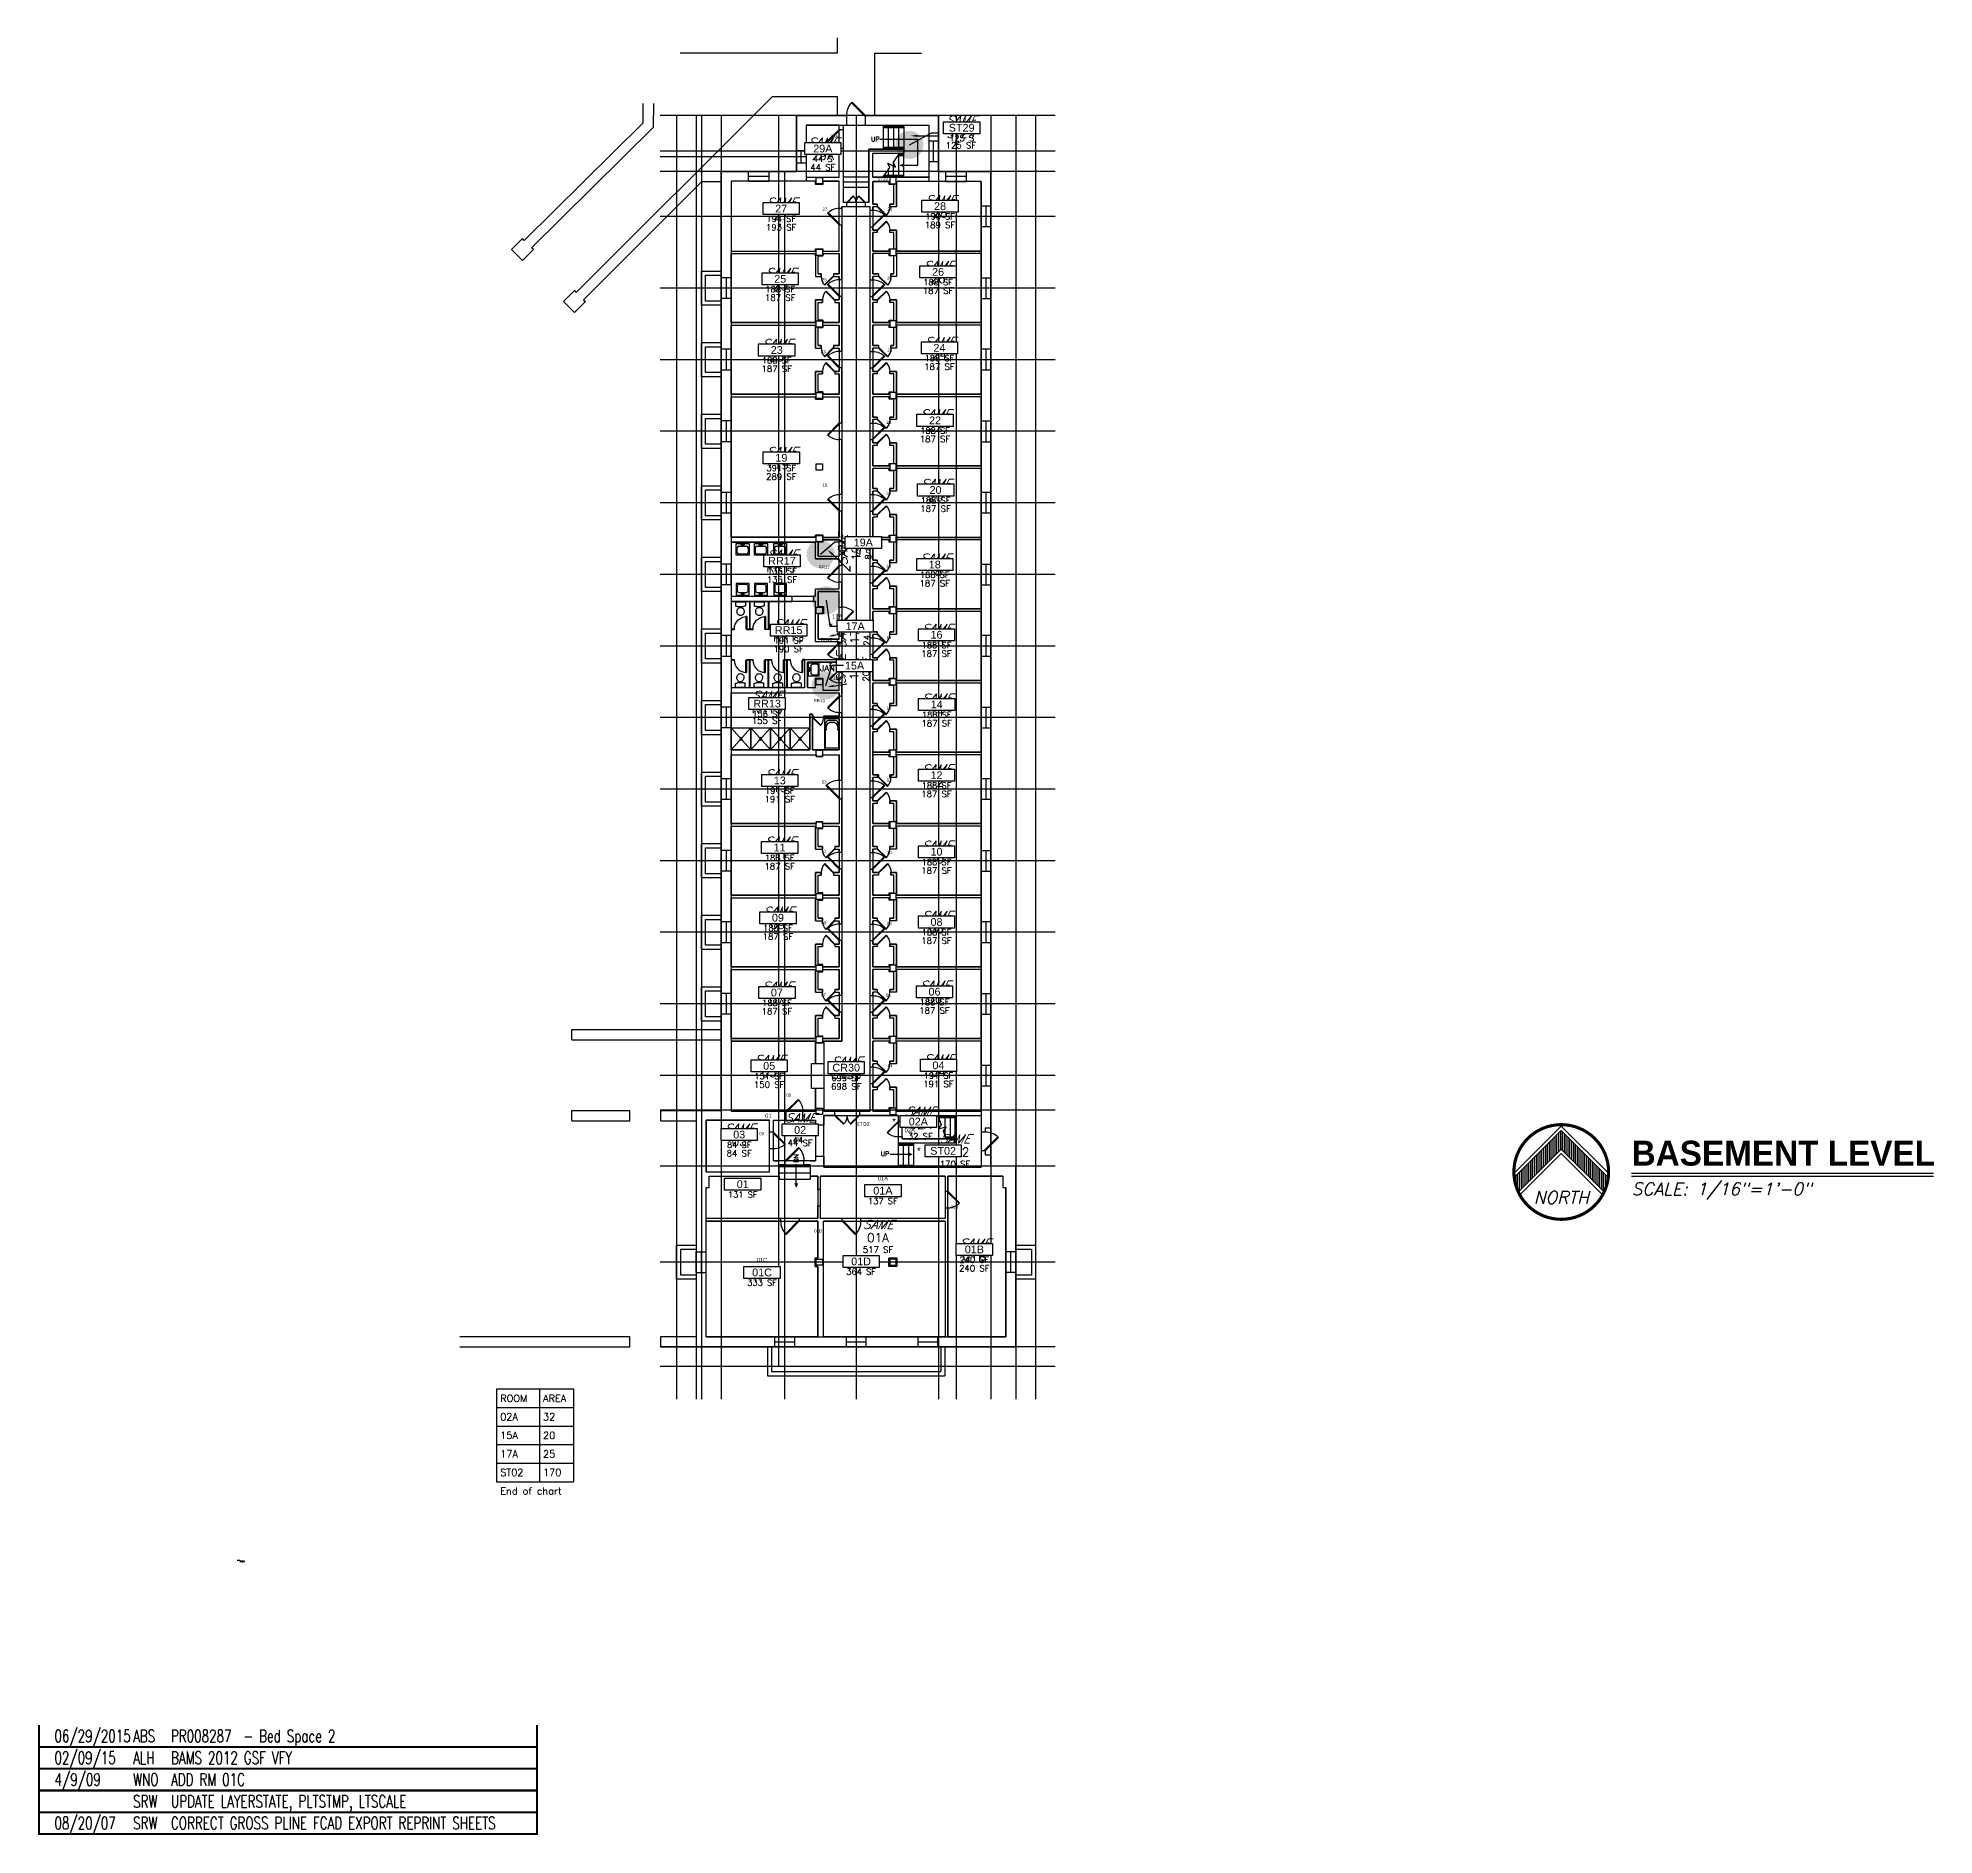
# Model space of a CAD drawing. Header units: inches. Extents: x 3065839 to 3066144, y 1245232 to 1245521.
import ezdxf
from ezdxf.enums import TextEntityAlignment as Align

# ---------------------------------------------------------------- set-up
doc = ezdxf.new("R2010")
doc.units = ezdxf.units.IN
doc.header["$MEASUREMENT"] = 0
doc.set_wipeout_variables(frame=1)
for name, color, linetype in [('A-ANNO-LEVL', 4, 'Continuous'), ('A-ANNO-NRTH', 4, 'Continuous'), ('A-ANNO-REVS', 1, 'Continuous'), ('A-ANNO-RMNO', 4, 'Continuous'), ('A-ANNO-RMNO-OLD', 4, 'Continuous'), ('A-ANNO-RMSF', 4, 'Continuous'), ('A-ANNO-SCAL', 4, 'Continuous'), ('A-ANNO-TTMS', 7, 'Continuous'), ('A-ANNO-TTPS', 7, 'Continuous'), ('A-DOOR', 2, 'Continuous'), ('A-FLOR-LEVL', 3, 'Continuous'), ('A-FLOR-TPTN', 3, 'Continuous'), ('A-GLAZ', 2, 'Continuous'), ('A-SPAC-ANOT', 7, 'Continuous'), ('A-SPAC-GROS', 6, 'Continuous'), ('A-SPAC-PPLN-AREA', 3, 'Continuous'), ('A-SPAC-RMBX', 4, 'Continuous'), ('A-SPAC-RMDR', 7, 'Continuous'), ('A-SPAC-RMNO', 4, 'Continuous'), ('A-SPAC-RMTW', 4, 'Continuous'), ('A-SPAC-WPBX', 4, 'Continuous'), ('A-WALL', 7, 'Continuous'), ('L-SITE', 1, 'Continuous'), ('P-FIXT', 3, 'Continuous'), ('S-COLS', 5, 'Continuous'), ('S-GRID', 1, 'Continuous')]:
    doc.layers.add(name, color=color, linetype=linetype)
doc.styles.add('CULOGO99', font='GARA.TTF', dxfattribs={"width": 0.85})
doc.styles.add('FAI1', font='arial.ttf')
doc.styles.add('FPTB-ATTR', font='arial.ttf', dxfattribs={"width": 0.8})
doc.styles.add('FPTB-FIXED', font='arial.ttf', dxfattribs={"width": 0.9})
doc.styles.add('LEVELTXT', font='bold.shx', dxfattribs={"height": 0.25})
doc.styles.add('REVS', font='romans.shx', dxfattribs={"width": 0.7})
doc.styles.add('RMTAG-OLDNUM', font='complex.shx', dxfattribs={"oblique": 25, "height": 17})
doc.styles.add('RMTAG-RMNUM', font='simplex', dxfattribs={"height": 17})
doc.styles.add('RMTAG-SQFT', font='simplex', dxfattribs={"height": 12})
doc.styles.add('ROMANS', font='romans.shx')
doc.styles.add('SCALETXT', font='simplex.shx', dxfattribs={"oblique": 15, "height": 0.125})
doc.styles.add('SIMPLEX', font='simplex')
doc.styles.get("Standard").update_dxf_attribs({"font": 'arial.ttf'})
doc.dimstyles.get("Standard").update_dxf_attribs({"dimtxt": 0.18, "dimasz": 0.18, "dimexe": 0.18, "dimexo": 0.0625, "dimgap": 0.09, "dimtad": 0, "dimtih": 1, "dimtoh": 1, "dimdec": 4, "dimzin": 0, "dimdsep": 46, "dimtxsty": 'Standard', "dimcen": 0.09, "dimadec": 0, "dimazin": 0, "dimtfac": 1, "dimtdec": 4, "dimtofl": 0, "dimtmove": 0, "dimatfit": 3, "dimfxl": 1, "dimtolj": 1, "dimtzin": 0, "dimarcsym": 0})

msp = doc.modelspace()

# ---------------------------------------------------------------- texts
at = {"layer": 'A-ANNO-RMNO', "style": 'SIMPLEX'}
msp.add_text('JAN', height=1, dxfattribs=at).set_placement((3065965.07, 1245418.87))
at = {"layer": 'A-FLOR-LEVL', "style": 'SIMPLEX'}
for p in [(3065973.24, 1245504.01), (3065974.81, 1245340.96)]:
    msp.add_text('UP', height=0.75, dxfattribs=at).set_placement(p)
msp.add_text('DN', height=0.75, rotation=90, dxfattribs=at).set_placement((3065961.63, 1245339.92))
at = {"layer": 'A-SPAC-ANOT', "style": 'ROMANS'}
for s, height, p in [('ROOM', 1.146, (3065913.69, 1245301.5)), ('AREA', 1.146, (3065920.57, 1245301.5)), ('02A', 1.146, (3065913.69, 1245298.52)), ('32', 1.146, (3065920.57, 1245298.52)), ('15A', 1.146, (3065913.69, 1245295.54)), ('17A', 1.146, (3065913.69, 1245292.56)), ('20', 1.146, (3065920.57, 1245295.54)), ('25', 1.146, (3065920.57, 1245292.56)), ('ST02', 1.146, (3065913.69, 1245289.58)), ('170', 1.146, (3065920.57, 1245289.58)), ('End of chart', 1.1458, (3065913.69, 1245286.6))]:
    msp.add_text(s, height=height, dxfattribs=at).set_placement(p)

# ---------------------------------------------------------------- blocks, each defined once
blk = doc.blocks.new('AB141')
for p, q in [((1, 0.5), (0, 0.5)), ((0, 0.5), (0, -0.5)), ((0.05, 0.395071), (0.05, -0.395071)), ((0.743209, 0.45), (0.104929, 0.45)), ((0.624759, 0.4), (0.660817, 0.4)), ((0.874759, 0.186058), (0.874759, -0.186058)), ((0.95, -0.243209), (0.95, 0.243209)), ((1, -0.5), (1, 0.5)), ((0, -0.5), (1, -0.5)), ((0.104929, -0.45), (0.743209, -0.45)), ((0.660817, -0.4), (0.624759, -0.4))]:
    blk.add_line(p, q)
for centre, radius, start, end in [((0.104929, 0.395071), 0.054929, 90, 180), ((0.660817, 0.186058), 0.213942, 0, 90), ((0.743209, 0.243209), 0.206791, 0, 90), ((0.104929, -0.395071), 0.054929, 180, 270), ((0.660817, -0.186058), 0.213942, 270, 0), ((0.743209, -0.243209), 0.206791, 270, 0)]:
    blk.add_arc(centre, radius, start, end)
blk = doc.blocks.new('AH13A')
for p, q in [((1, 0.496), (0, 0.496)), ((0, 0.496), (0, -0.504)), ((0, -0.504), (1, 0.496)), ((1, -0.504), (0, 0.496)), ((1, -0.504), (1, 0.496)), ((0, -0.504), (1, -0.504))]:
    blk.add_line(p, q)
blk.add_circle((0.5, -0.004), 0.056)
blk = doc.blocks.new('AC141')
for p, q in [((0, 0.5), (1, 0.5)), ((0, -0.5), (0, 0.5)), ((0.0753, 0.12255), (0.145017, 0.12255)), ((0.0753, -0.12255), (0.0753, 0.12255)), ((0.145017, 0.12255), (0.145017, -0.12255)), ((0.226581, -0.2983), (0.226581, 0.2983)), ((0.346581, 0.4183), (0.810283, 0.4183)), ((0.930283, 0.2983), (0.930283, -0.2983)), ((1, 0.5), (1, -0.5)), ((1, -0.5), (0, -0.5)), ((0.145017, -0.12255), (0.0753, -0.12255)), ((0.810283, -0.4183), (0.346581, -0.4183))]:
    blk.add_line(p, q)
for centre, start, end in [((0.346581, 0.2983), 90, 180), ((0.810283, 0.2983), 0, 90), ((0.346581, -0.2983), 180, 270), ((0.810283, -0.2983), 270, 0)]:
    blk.add_arc(centre, 0.12, start, end)
blk = doc.blocks.new('AD131')
for p, q in [((0.03333, -0.475023), (0.03333, 0.475023)), ((0.05833, 0.500023), (0.298978, 0.500023)), ((0.323978, 0.475023), (0.323978, 0.362171)), ((0.323978, 0.362171), (0.354249, 0.298611)), ((0.354249, 0.298611), (0.354249, -0.298611)), ((0.05833, -0.500023), (0.298978, -0.500023)), ((0.323978, -0.362171), (0.354249, -0.298611)), ((0.323978, -0.475023), (0.323978, -0.362171))]:
    blk.add_line(p, q)
blk.add_lwpolyline([(1.033321, -0.002131, 0.084445), (1.00948, 0.138025, 0.091522), (0.944276, 0.252035, 0.103706), (0.835094, 0.337134, 0.134256), (0.729302, 0.357313, 0.114344), (0.615596, 0.330966, 0.103706), (0.514328, 0.252035, 0.091522), (0.449124, 0.138025, 0.084445), (0.425283, -0.002131, 0.084445), (0.449124, -0.142287, 0.091522), (0.514328, -0.256296, 0.103706), (0.615596, -0.335228, 0.114344), (0.729302, -0.361575, 0.114344), (0.843008, -0.335228, 0.103706), (0.944276, -0.256296, 0.091522), (1.00948, -0.142287, 0.084445)], format="xyb", close=True)
for centre, start, end in [((0.05833, 0.475023), 90, 180), ((0.298978, 0.475023), 0, 90), ((0.05833, -0.475023), 180, 270), ((0.298978, -0.475023), 270, 0)]:
    blk.add_arc(centre, 0.025, start, end)
blk = doc.blocks.new('AE141')
for p, q in [((0.5, 0), (0.45, 0)), ((0.45, 0), (0.45, -1)), ((0.5, -1), (0.45, -1))]:
    blk.add_line(p, q)
blk.add_arc((0.5, 0), 1, 180, 270)
at = {"linetype": 'Continuous'}
for points in [[(0.45, 0), (0.45, -1), (0.45, -1, 1), (0.45, 0, 1)], [(0.5, 0, 1), (0.5, -1, 1), (0.45, -1, 1), (0.45, 0, 1)], [(0.5, 0), (0.5, 0, 1), (0.45, 0, 1), (0.45, 0)], [(0.5, 0), (0.5, -1), (0.45, -1), (0.45, 0)], [(0.5, 0), (0.5, -1), (0.5, -1, 1), (0.5, 0, 1)], [(0.5, -1), (0.5, -1, 1), (0.45, -1, 1), (0.45, -1)]]:
    blk.add_3dface(points, dxfattribs=at)
blk = doc.blocks.new('*X10')
at = {"color": 0}
for p, q in [((-0.75, 0.197), (-0.75, 0.383)), ((-0.731, 0.216), (-0.731, 0.402)), ((-0.712, 0.235), (-0.712, 0.421)), ((-0.694, 0.228), (-0.694, 0.414)), ((-0.675, 0.209), (-0.675, 0.395)), ((-0.937, 0.01), (-0.937, 0.196)), ((-0.919, 0.029), (-0.919, 0.214)), ((-0.9, 0.047), (-0.9, 0.233)), ((-0.881, 0.066), (-0.881, 0.252)), ((-0.862, 0.085), (-0.862, 0.271)), ((-0.844, 0.104), (-0.844, 0.289)), ((-0.825, 0.122), (-0.825, 0.308)), ((-0.806, 0.141), (-0.806, 0.327)), ((-0.787, 0.16), (-0.787, 0.346)), ((-0.769, 0.179), (-0.769, 0.364)), ((-0.656, 0.19), (-0.656, 0.376)), ((-0.637, 0.172), (-0.637, 0.357)), ((-0.619, 0.153), (-0.619, 0.339)), ((-0.6, 0.134), (-0.6, 0.32)), ((-0.581, 0.115), (-0.581, 0.301)), ((-0.562, 0.097), (-0.562, 0.282)), ((-0.544, 0.078), (-0.544, 0.264)), ((-0.525, 0.059), (-0.525, 0.245)), ((-0.506, 0.04), (-0.506, 0.226)), ((-0.487, 0.022), (-0.487, 0.207)), ((-1.125, -0.178), (-1.125, 0.008)), ((-1.106, -0.159), (-1.106, 0.027)), ((-1.087, -0.14), (-1.087, 0.046)), ((-1.069, -0.121), (-1.069, 0.064)), ((-1.05, -0.103), (-1.05, 0.083)), ((-1.031, -0.084), (-1.031, 0.102)), ((-1.012, -0.065), (-1.012, 0.121)), ((-0.994, -0.046), (-0.994, 0.139)), ((-0.975, -0.028), (-0.975, 0.158)), ((-0.956, -0.009), (-0.956, 0.177)), ((-0.469, 0.003), (-0.469, 0.189)), ((-0.45, -0.016), (-0.45, 0.17)), ((-0.431, -0.035), (-0.431, 0.151)), ((-0.412, -0.053), (-0.412, 0.132)), ((-0.394, -0.072), (-0.394, 0.114)), ((-0.375, -0.091), (-0.375, 0.095)), ((-0.356, -0.11), (-0.356, 0.076)), ((-0.337, -0.128), (-0.337, 0.057)), ((-0.319, -0.147), (-0.319, 0.039)), ((-0.3, -0.166), (-0.3, 0.02)), ((-0.281, -0.185), (-0.281, 0.001)), ((-1.163, -0.126), (-1.163, -0.029)), ((-1.144, -0.165), (-1.144, -0.011)), ((-0.263, -0.145), (-0.263, -0.018)), ((-0.244, -0.089), (-0.244, -0.036))]:
    blk.add_line(p, q, dxfattribs=at)
blk = doc.blocks.new('FMNORTH')
at = {"layer": 'A-ANNO-NRTH'}
for p, q in [((-0.707, 0.471), (-1.167, 0.011)), ((-0.707, 0.471), (-0.246, 0.011)), ((-0.707, 0.196), (-1.111, -0.208)), ((-0.707, 0.196), (-0.302, -0.208))]:
    blk.add_line(p, q, dxfattribs=at)
at = {"layer": 'A-ANNO-NRTH', "const_width": 0.0312}
blk.add_lwpolyline([(-1.182, 0.011, 1), (-0.231, 0.011, 1)], format="xyb", close=True, dxfattribs=at)
at = {"layer": 'A-ANNO-NRTH'}
blk.add_lwpolyline([(-1.179, -0.046), (-1.162, -0.128), (-1.133, -0.186), (-1.16, -0.125), (-1.179, -0.046), (-0.707, 0.427), (-0.234, -0.046), (-0.249, -0.111), (-0.28, -0.186), (-0.707, 0.241), (-1.133, -0.186)], dxfattribs=at)
blk.add_blockref('*X10', (0, 0), dxfattribs=at)
at = {"layer": 'A-ANNO-NRTH', "style": 'SCALETXT', "oblique": 15}
blk.add_text('NORTH', height=0.125, dxfattribs=at).set_placement((-0.707, -0.245), align=Align.MIDDLE)
blk = doc.blocks.new('VS')
at = {"layer": 'A-ANNO-LEVL', "style": 'LEVELTXT'}
blk.add_attdef('VIEW', (0, 0.075), '', height=0.25, dxfattribs=at)
at = {"layer": 'A-ANNO-SCAL', "style": 'SCALETXT', "oblique": 15}
blk.add_attdef('SCALE', (0, -0.222), '', height=0.125, dxfattribs=at)
blk = doc.blocks.new('RMTAG3')
at = {"layer": 'A-ANNO-RMNO', "style": 'RMTAG-RMNUM'}
blk.add_attdef('ROOM#', text='', height=17, dxfattribs=at).set_placement((0, 0), align=Align.BOTTOM_CENTER)
at = {"layer": 'A-ANNO-RMNO-OLD', "style": 'RMTAG-OLDNUM', "oblique": 25}
blk.add_attdef('OLDROOM#', text='', height=17, dxfattribs=at).set_placement((0, 25.5), align=Align.BOTTOM_CENTER)
at = {"layer": 'A-ANNO-RMSF', "style": 'RMTAG-SQFT'}
blk.add_attdef('SQ-FT', text='', height=12, dxfattribs=at).set_placement((0, -19), align=Align.BOTTOM_CENTER)
blk = doc.blocks.new('AWI002')
blk.add_line((-0.5, -1), (0.5, -1))
blk = doc.blocks.new('ADO001')
for p, q in [((0.207106, 0.707105), (-0.499999, 0)), ((-0.499999, 0), (-0.465625, -0.034373)), ((-0.465625, -0.034373), (0.240643, 0.671896))]:
    blk.add_line(p, q)
blk.add_arc((-0.499999, 0), 0.999997, 0, 45)
blk = doc.blocks.new('ADO101')
for p, q in [((0.465624, -0.034373), (-0.240645, 0.671896)), ((-0.207108, 0.707105), (0.499997, 0)), ((0.499997, 0), (0.465624, -0.034373))]:
    blk.add_line(p, q)
blk.add_arc((0.499997, 0), 0.999997, 135, 180)
blk = doc.blocks.new('ADO401')
for p, q in [((-0.146446, 0.353552), (-0.499999, 0)), ((-0.499999, 0), (-0.482812, -0.017187)), ((-0.482812, -0.017187), (-0.129678, 0.335948)), ((-0.129678, 0.335948), (-0.146446, 0.353552)), ((0.129678, 0.335948), (0.146446, 0.353552)), ((0.482812, -0.017187), (0.129678, 0.335948)), ((0.146446, 0.353552), (0.499999, 0)), ((0.499999, 0), (0.482812, -0.017187))]:
    blk.add_line(p, q)
for centre, start, end in [((-0.499999, 0), 0, 45), ((0.499999, 0), 135, 180)]:
    blk.add_arc(centre, 0.499999, start, end)
blk = doc.blocks.new('FMGRM1')
at = {"style": 'FAI1'}
for tag, p in [('DATA1', (0, -0.284)), ('DATA2', (0, -0.443)), ('DATA3', (0, -0.602)), ('DATA4', (0, -0.762)), ('DATA5', (0, -0.921))]:
    blk.add_attdef(tag, text='', height=0.117, dxfattribs=at).set_placement(p, align=Align.CENTER)
at = {"layer": 'A-SPAC-RMDR', "style": 'FAI1'}
blk.add_attdef('RMDOOR', text='', height=0.08, dxfattribs=at).set_placement((0, 0.257), align=Align.MIDDLE)
at = {"layer": 'A-SPAC-RMNO', "style": 'FAI1'}
blk.add_attdef('RMNUMB', text='', height=0.16, dxfattribs=at).set_placement((0, 0), align=Align.MIDDLE)
at = {"linetype": 'Continuous'}
blk.add_wipeout([(-0.375, -0.125), (0.375, -0.125), (0.375, 0.125), (-0.375, 0.125)], dxfattribs=at).dxf.layer = 'A-SPAC-WPBX'
at = {"layer": 'A-SPAC-RMBX', "linetype": 'Continuous'}
blk.add_lwpolyline([(-0.375, 0.125), (0.375, 0.125), (0.375, -0.125), (-0.375, -0.125)], close=True, dxfattribs=at)
blk = doc.blocks.new('14_revision')
at = {"const_width": 4}
blk.add_lwpolyline([(960, 42), (960, 0), (0, 0), (0, 42)], dxfattribs=at)
at = {"style": 'REVS', "width": 0.7}
for tag, p in [('REVDATE', (29.9, 21.1)), ('REVINITIALS', (181.4, 21.1)), ('REVREASON', (254.4, 21.1))]:
    blk.add_attdef(tag, text='', height=24, dxfattribs=at).set_placement(p, align=Align.MIDDLE_LEFT)
blk = doc.blocks.new('SREV_UPDATE')
at = {"layer": 'A-ANNO-REVS'}
blk.add_blockref('14_revision', (0, 0), dxfattribs=at).add_auto_attribs({'REVREASON': 'UPDATE LAYERSTATE, PLTSTMP, LTSCALE', 'REVINITIALS': 'SRW'})
blk = doc.blocks.new('CULOGO99-TTMS')
at = {"layer": 'A-ANNO-TTMS', "style": 'CULOGO99', "width": 0.85}
blk.add_text('Colorado', height=0.32, dxfattribs=at).set_placement((0, 0), align=Align.MIDDLE)
blk.add_text('University of Colorado at Boulder', height=0.14, dxfattribs=at).set_placement((0, -0.4), align=Align.CENTER)
blk = doc.blocks.new('CADLOGO-TTMS')
at = {"layer": 'A-ANNO-TTMS'}
h = blk.add_hatch(color=256, dxfattribs=at)
h.paths.add_polyline_path([(0.4, -1.1), (0.4, -1.1), (0.4, -1.1), (0.4, -1.1), (0.4, -1.1), (0.4, -1.1), (0.4, -1.1), (0.4, -1.1), (0.4, -1.1), (0.4, -1.1), (0.4, -1.1), (0.4, -1.1), (0.4, -1.1), (0.4, -1.1), (0.4, -1.1), (0.4, -1.1), (0.4, -1.1), (0.4, -1.1), (0.4, -1.1), (0.4, -1.1), (0.4, -1.1), (0.4, -1.1), (0.4, -1.1), (0.4, -1.1), (0.4, -1.1), (0.3, -1.1), (0.3, -1.1), (0.3, -1.1), (0.3, -1.1), (0.3, -1.1), (0.3, -1.1), (0.3, -1.1), (0.3, -1.1), (0.3, -1.1), (0.3, -1.1), (0.4, -1.1), (0.4, -1.1), (0.4, -1.1), (0.4, -1.1), (0.4, -1.1), (0.4, -1.1), (0.4, -1.1), (0.4, -1.1), (0.4, -1.1), (0.4, -1.1), (0.4, -1.1), (0.4, -1.1), (0.4, -1.1), (0.4, -1.1), (0.4, -1.1), (0.4, -1.1), (0.4, -1.1), (0.4, -1.1)])
h.paths.add_polyline_path([(0.3, -1.1), (0.3, -1.1), (0.3, -1.1), (0.3, -1.1), (0.3, -1.1), (0.3, -1.1), (0.3, -1.1), (0.3, -1.1), (0.3, -1.1), (0.3, -1.1), (0.3, -1.1), (0.3, -1.1), (0.3, -1.1), (0.3, -1.1), (0.3, -1.1), (0.3, -1.1), (0.3, -1.1), (0.3, -1.1), (0.3, -1.1), (0.3, -1.1), (0.3, -1.1), (0.3, -1.1), (0.3, -1.1), (0.3, -1.1), (0.3, -1.1), (0.3, -1.1), (0.3, -1.1), (0.3, -1.1), (0.3, -1.1), (0.3, -1.1), (0.3, -1.1), (0.3, -1.1), (0.3, -1.1), (0.3, -1.1), (0.3, -1.1), (0.3, -1.1), (0.3, -1.1), (0.3, -1.1), (0.3, -1.1), (0.3, -1.1), (0.3, -1.1), (0.3, -1.1), (0.3, -1.1), (0.3, -1.1), (0.3, -1.1), (0.3, -1.1), (0.3, -1.1), (0.3, -1.1), (0.3, -1.1), (0.3, -1.1), (0.3, -1.1), (0.3, -1.1), (0.3, -1.1), (0.3, -1.1), (0.2, -1.1), (0.2, -1.1), (0.2, -1.1), (0.2, -1.1), (0.2, -1.1), (0.2, -1.1), (0.2, -1.1), (0.2, -1.1), (0.2, -1.1), (0.2, -1.1), (0.2, -1.1), (0.2, -1.1), (0.2, -1.1), (0.3, -1.1), (0.3, -1.1), (0.3, -1.1), (0.3, -1.1), (0.3, -1.1), (0.3, -1.1), (0.3, -1.1), (0.3, -1.1), (0.3, -1.1), (0.3, -1.1), (0.3, -1.1), (0.3, -1.1), (0.3, -1.1), (0.3, -1.1), (0.3, -1.1), (0.3, -1.1), (0.3, -1.1), (0.3, -1.1), (0.3, -1.1), (0.3, -1.1), (0.3, -1.1), (0.3, -1.1), (0.3, -1.1), (0.3, -1.1), (0.3, -1.1), (0.3, -1.1), (0.3, -1.1), (0.3, -1.1), (0.3, -1.1), (0.3, -1.1), (0.3, -1.1), (0.3, -1.1), (0.3, -1.1), (0.3, -1.1), (0.3, -1.1), (0.3, -1.1), (0.3, -1.1), (0.3, -1.1), (0.3, -1.1), (0.3, -1.1), (0.3, -1.1), (0.3, -1.1), (0.3, -1.1), (0.3, -1.1), (0.3, -1.1), (0.3, -1.1), (0.3, -1.1), (0.3, -1.1), (0.3, -1.1), (0.3, -1.1), (0.3, -1.1), (0.3, -1.1), (0.3, -1.1), (0.3, -1.1), (0.3, -1.1), (0.3, -1.1), (0.3, -1.1), (0.3, -1.1), (0.3, -1.1), (0.3, -1.1), (0.3, -1.1), (0.3, -1.1), (0.3, -1.1), (0.3, -1.1), (0.3, -1.1), (0.3, -1.1), (0.3, -1.1), (0.3, -1.1), (0.3, -1.1), (0.3, -1.1), (0.3, -1.1)])
h.paths.add_polyline_path([(0.2, -1.1), (0.2, -1.1), (0.2, -1.1), (0.2, -1.1), (0.2, -1.1), (0.2, -1.1), (0.2, -1.1), (0.2, -1.1), (0.2, -1.1), (0.2, -1.1), (0.2, -1.1), (0.2, -1.1), (0.2, -1.1), (0.2, -1.1), (0.2, -1.1), (0.2, -1.1), (0.2, -1.1), (0.2, -1.1), (0.2, -1.1), (0.2, -1.1), (0.2, -1.1), (0.2, -1.1), (0.2, -1.1)])
h.paths.add_polyline_path([(0.2, -1.1), (0.2, -1.1), (0.2, -1.1), (0.2, -1.1), (0.2, -1.1), (0.2, -1.1), (0.2, -1.1), (0.2, -1.1), (0.2, -1.1), (0.2, -1.1), (0.2, -1.1), (0.2, -1.1), (0.2, -1.1), (0.2, -1.1), (0.2, -1.1), (0.2, -1.1), (0.2, -1.1), (0.2, -1.1), (0.2, -1.1), (0.2, -1.1), (0.2, -1.1), (0.2, -1.1), (0.2, -1.1), (0.2, -1.1), (0.2, -1.1), (0.2, -1.1), (0.2, -1.1), (0.2, -1.1), (0.2, -1.1), (0.2, -1.1), (0.2, -1.1), (0.2, -1.1), (0.2, -1.1), (0.2, -1.1), (0.2, -1.1), (0.2, -1.1), (0.2, -1.1), (0.2, -1.1), (0.2, -1.1), (0.2, -1.1), (0.2, -1.1), (0.2, -1.1)])
h.paths.add_polyline_path([(0.1, -1.1), (0.1, -1.1), (0.1, -1.1), (0.1, -1.1), (0.1, -1.1), (0.1, -1.1), (0.1, -1.1), (0.1, -1.1), (0.1, -1.1), (0.1, -1.1), (0.1, -1.1), (0.1, -1.1), (0.1, -1.1), (0.1, -1.1), (0.1, -1.1), (0.1, -1.1), (0.1, -1.1), (0.1, -1.1), (0.1, -1.1), (0.1, -1.1), (0.1, -1.1), (0.1, -1.1), (0.1, -1.1), (0.1, -1.1), (0.1, -1.1), (0.1, -1.1), (0.1, -1.1), (0.1, -1.1), (0.1, -1.1), (0.1, -1.1), (0.1, -1.1), (0.1, -1.1), (0.1, -1.1), (0.1, -1.1), (0.1, -1.1), (0.1, -1.1), (0.1, -1.1), (0.1, -1.1), (0.1, -1.1), (0.1, -1.1), (0.1, -1.1), (0.1, -1.1)])
h.paths.add_polyline_path([(0, -1.1), (0, -1.1), (0, -1.1), (0, -1.1), (0, -1.1), (0, -1.1), (0, -1.1), (0, -1.1), (0, -1.1), (0, -1.1), (0, -1.1), (0, -1.1), (0, -1.1), (0, -1.1), (0, -1.1), (0, -1.1), (0, -1.1), (0, -1.1), (0, -1.1), (0, -1.1), (0, -1.1), (0, -1.1), (0.1, -1.1), (0.1, -1.1), (0.1, -1.1), (0.1, -1.1), (0.1, -1.1), (0.1, -1.1), (0.1, -1.1), (0.1, -1.1), (0.1, -1.1), (0.1, -1.1), (0.1, -1.1), (0.1, -1.1), (0.1, -1.1), (0.1, -1.1), (0.1, -1.1), (0.1, -1.1), (0.1, -1.1), (0.1, -1.1), (0.1, -1.1), (0.1, -1.1), (0.1, -1.1), (0.1, -1.1), (0.1, -1.1), (0.1, -1.1), (0.1, -1.1), (0.1, -1.1), (0.1, -1.1), (0.1, -1.1), (0.1, -1.1), (0.1, -1.1), (0.1, -1.1), (0.1, -1.1), (0.1, -1.1), (0.1, -1.1), (0.1, -1.1), (0.1, -1.1), (0, -1.1), (0, -1.1), (0, -1.1), (0, -1.1), (0, -1.1), (0, -1.1), (0, -1.1), (0, -1.1), (0, -1.1), (0, -1.1), (0, -1.1), (0, -1.1), (0, -1.1), (0, -1.1), (0, -1.1), (0, -1.1), (0, -1.1), (0, -1.1), (0, -1.1), (0, -1.1), (0, -1.1), (0, -1.1), (0, -1.1), (0, -1.1), (0, -1.1), (0, -1.1), (0, -1.1), (0, -1.1), (0, -1.1), (0, -1.1), (0, -1.1), (0, -1.1), (0, -1.1), (0, -1.1), (0, -1.1), (0, -1.1), (0, -1.1), (0, -1.1), (0, -1.1), (0, -1.1), (0, -1.1), (0, -1.1), (0, -1.1), (0, -1.1), (0, -1.1), (0, -1.1)])
h.paths.add_polyline_path([(0, -1.1), (0, -1.1), (0, -1.1), (0, -1.1), (0, -1.1), (0, -1.1), (0, -1.1), (0, -1.1), (0, -1.1), (0, -1.1), (0, -1.1), (0, -1.1), (0, -1.1), (0, -1.1), (0.1, -1.1), (0.1, -1.1), (0.1, -1.1), (0.1, -1.1), (0.1, -1.1), (0.1, -1.1), (0.1, -1.1), (0.1, -1.1), (0.1, -1.1), (0.1, -1.1), (0.1, -1.1), (0.1, -1.1), (0.1, -1.1), (0.1, -1.1), (0.1, -1.1), (0.1, -1.1), (0.1, -1.1), (0.1, -1.1), (0.1, -1.1), (0.1, -1.1), (0.1, -1.1), (0.1, -1.1), (0.1, -1.1), (0.1, -1.1), (0, -1.1), (0, -1.1), (0, -1.1), (0, -1.1), (0, -1.1), (0, -1.1), (0, -1.1), (0, -1.1), (0, -1.1), (0, -1.1), (0, -1.1), (0, -1.1), (0, -1.1), (0, -1.1), (0, -1.1), (0, -1.1), (0, -1.1), (0, -1.1), (0, -1.1), (0, -1.1), (0, -1.1), (0, -1.1), (0, -1.1), (0, -1.1), (0, -1.1), (0, -1.1), (0, -1.1), (0, -1.1), (0, -1.1), (0, -1.1), (0, -1.1), (0, -1.1), (0, -1.1), (0, -1.1), (0, -1.1), (0, -1.1), (0, -1.1), (0, -1.1), (0, -1.1), (0, -1.1), (0, -1.1), (0, -1.1), (0, -1.1), (0, -1.1), (0, -1.1), (0, -1.1), (0, -1.1), (0, -1.1), (0, -1.1), (0, -1.1), (0, -1.1), (0, -1.1)], flags=16)
h.paths.add_polyline_path([(-0.1, -1.1), (-0.1, -1.1), (-0.1, -1.1), (-0.1, -1.1), (-0.1, -1.1), (-0.1, -1.1), (-0.1, -1.1), (-0.1, -1.1), (-0.1, -1.1), (-0.1, -1.1), (-0.1, -1.1), (-0.1, -1.1), (-0.1, -1.1), (-0.1, -1.1), (-0.1, -1.1), (-0.1, -1.1), (-0.1, -1.1), (-0.1, -1.1), (-0.1, -1.1), (-0.1, -1.1), (-0.1, -1.1), (-0.1, -1.1), (-0.1, -1.1), (-0.1, -1.1), (-0.1, -1.1), (-0.1, -1.1), (-0.1, -1.1), (-0.1, -1.1), (-0.1, -1.1), (-0.1, -1.1), (-0.1, -1.1), (-0.1, -1.1), (-0.1, -1.1), (-0.1, -1.1), (-0.1, -1.1), (-0.1, -1.1), (-0.1, -1.1), (-0.1, -1.1), (-0.1, -1.1), (-0.2, -1.1), (-0.2, -1.1), (-0.2, -1.1), (-0.2, -1.1), (-0.2, -1.1), (-0.2, -1.1), (-0.2, -1.1), (-0.2, -1.1), (-0.2, -1.1), (-0.2, -1.1), (-0.2, -1.1), (-0.2, -1.1), (-0.2, -1.1), (-0.2, -1.1), (-0.2, -1.1), (-0.2, -1.1), (-0.2, -1.1), (-0.2, -1.1), (-0.2, -1.1), (-0.2, -1.1), (-0.1, -1.1), (-0.1, -1.1), (-0.1, -1.1), (-0.1, -1.1), (-0.1, -1.1), (-0.1, -1.1), (-0.1, -1.1), (-0.1, -1.1)])
h.paths.add_polyline_path([(-0.1, -1.1), (-0.1, -1.1), (-0.1, -1.1), (-0.1, -1.1), (-0.1, -1.1), (-0.1, -1.1), (-0.1, -1.1), (-0.1, -1.1), (-0.1, -1.1), (-0.1, -1.1), (-0.1, -1.1), (-0.1, -1.1), (-0.1, -1.1), (-0.1, -1.1), (-0.1, -1.1), (-0.1, -1.1), (-0.1, -1.1), (-0.1, -1.1), (-0.1, -1.1), (-0.1, -1.1), (-0.1, -1.1), (-0.1, -1.1), (-0.1, -1.1), (-0.1, -1.1), (-0.1, -1.1), (-0.1, -1.1), (-0.1, -1.1), (-0.1, -1.1), (-0.1, -1.1), (-0.1, -1.1), (-0.1, -1.1), (-0.1, -1.1), (-0.1, -1.1), (-0.1, -1.1), (-0.1, -1.1), (-0.1, -1.1), (-0.1, -1.1), (-0.1, -1.1), (-0.2, -1.1), (-0.2, -1.1), (-0.2, -1.1), (-0.2, -1.1), (-0.2, -1.1), (-0.2, -1.1), (-0.2, -1.1), (-0.2, -1.1), (-0.2, -1.1), (-0.2, -1.1), (-0.2, -1.1), (-0.2, -1.1), (-0.2, -1.1), (-0.2, -1.1), (-0.2, -1.1), (-0.2, -1.1), (-0.2, -1.1), (-0.2, -1.1), (-0.1, -1.1)], flags=16)
h.paths.add_polyline_path([(-0.2, -1.1), (-0.2, -1.1), (-0.2, -1.1), (-0.2, -1.1), (-0.3, -1.1), (-0.3, -1.1), (-0.3, -1.1), (-0.3, -1.1), (-0.3, -1.1), (-0.3, -1.1), (-0.3, -1.1), (-0.3, -1.1), (-0.3, -1.1), (-0.2, -1.1), (-0.2, -1.1), (-0.2, -1.1), (-0.2, -1.1), (-0.2, -1.1), (-0.2, -1.1), (-0.2, -1.1), (-0.2, -1.1), (-0.2, -1.1), (-0.2, -1.1), (-0.2, -1.1), (-0.2, -1.1)])
h.paths.add_polyline_path([(-0.2, -1.1), (-0.2, -1.1), (-0.2, -1.1), (-0.2, -1.1), (-0.2, -1.1), (-0.3, -1.1), (-0.3, -1.1), (-0.3, -1.1)], flags=16)
h.paths.add_polyline_path([(-0.4, -1.1), (-0.4, -1.1), (-0.4, -1.1), (-0.4, -1.1), (-0.4, -1.1), (-0.4, -1.1), (-0.4, -1.1), (-0.4, -1.1), (-0.4, -1.1), (-0.4, -1.1), (-0.4, -1.1), (-0.4, -1.1), (-0.4, -1.1), (-0.4, -1.1), (-0.4, -1.1), (-0.4, -1.1), (-0.4, -1.1), (-0.4, -1.1), (-0.4, -1.1), (-0.4, -1.1), (-0.4, -1.1), (-0.3, -1.1), (-0.3, -1.1), (-0.3, -1.1), (-0.3, -1.1), (-0.3, -1.1), (-0.3, -1.1), (-0.3, -1.1), (-0.3, -1.1), (-0.3, -1.1), (-0.3, -1.1), (-0.3, -1.1), (-0.3, -1.1), (-0.3, -1.1), (-0.3, -1.1), (-0.3, -1.1), (-0.3, -1.1), (-0.3, -1.1), (-0.3, -1.1), (-0.3, -1.1), (-0.3, -1.1), (-0.3, -1.1), (-0.3, -1.1), (-0.3, -1.1), (-0.3, -1.1), (-0.3, -1.1), (-0.3, -1.1), (-0.3, -1.1), (-0.3, -1.1), (-0.3, -1.1), (-0.3, -1.1), (-0.3, -1.1), (-0.3, -1.1), (-0.3, -1.1), (-0.4, -1.1), (-0.4, -1.1), (-0.4, -1.1), (-0.4, -1.1), (-0.4, -1.1), (-0.4, -1.1), (-0.4, -1.1), (-0.4, -1.1), (-0.4, -1.1), (-0.4, -1.1), (-0.4, -1.1), (-0.4, -1.1), (-0.4, -1.1), (-0.4, -1.1), (-0.4, -1.1), (-0.4, -1.1), (-0.4, -1.1), (-0.4, -1.1), (-0.4, -1.1), (-0.4, -1.1), (-0.4, -1.1), (-0.4, -1.1), (-0.4, -1.1), (-0.4, -1.1), (-0.4, -1.1), (-0.4, -1.1), (-0.4, -1.1), (-0.4, -1.1), (-0.4, -1.1), (-0.4, -1.1), (-0.3, -1.1), (-0.3, -1.1), (-0.3, -1.1), (-0.3, -1.1), (-0.3, -1.1), (-0.3, -1.1), (-0.3, -1.1), (-0.3, -1.1), (-0.3, -1.1), (-0.3, -1.1), (-0.3, -1.1), (-0.3, -1.1), (-0.3, -1.1), (-0.3, -1.1), (-0.3, -1.1), (-0.3, -1.1), (-0.3, -1.1), (-0.3, -1.1), (-0.3, -1.1), (-0.3, -1.1), (-0.3, -1.1), (-0.3, -1.1), (-0.3, -1.1), (-0.3, -1.1), (-0.3, -1.1), (-0.3, -1.1), (-0.3, -1.1), (-0.3, -1.1), (-0.3, -1.1), (-0.3, -1.1), (-0.3, -1.1), (-0.3, -1.1), (-0.3, -1.1), (-0.3, -1.1), (-0.4, -1.1), (-0.4, -1.1), (-0.4, -1.1), (-0.4, -1.1), (-0.4, -1.1), (-0.4, -1.1), (-0.4, -1.1), (-0.4, -1.1), (-0.4, -1.1), (-0.4, -1.1), (-0.4, -1.1), (-0.4, -1.1), (-0.4, -1.1), (-0.4, -1.1), (-0.4, -1.1), (-0.4, -1.1), (-0.4, -1.1), (-0.4, -1.1), (-0.4, -1.1), (-0.4, -1.1)])
h.paths.add_polyline_path([(0.3, -1), (0.3, -1), (0.3, -1), (0.3, -1), (0.3, -1), (0.3, -1), (0.3, -1), (0.3, -1), (0.3, -1.1), (0.3, -1.1), (0.3, -1.1), (0.3, -1.1), (0.3, -1), (0.3, -1), (0.3, -1), (0.3, -1), (0.3, -1), (0.3, -1), (0.3, -1), (0.3, -1), (0.3, -1), (0.3, -1), (0.3, -1), (0.3, -1), (0.3, -1), (0.3, -1), (0.3, -1), (0.3, -1), (0.3, -1)])
h.paths.add_polyline_path([(0.2, -1), (0.2, -1), (0.2, -1), (0.2, -1), (0.2, -1), (0.2, -1), (0.2, -1), (0.2, -1), (0.2, -1), (0.2, -1), (0.2, -1), (0.2, -1), (0.2, -1), (0.2, -1), (0.2, -1), (0.2, -1.1), (0.2, -1.1), (0.2, -1), (0.2, -1), (0.2, -1), (0.2, -1), (0.2, -1), (0.2, -1), (0.2, -1), (0.2, -1), (0.2, -1), (0.2, -1), (0.2, -1.1), (0.2, -1.1), (0.2, -1.1), (0.2, -1.1), (0.2, -1.1), (0.2, -1), (0.2, -1), (0.2, -1), (0.2, -1), (0.2, -1), (0.2, -1), (0.2, -1), (0.2, -1)])
h.paths.add_polyline_path([(0.2, -1), (0.2, -1), (0.2, -1), (0.2, -1), (0.2, -1), (0.2, -1), (0.2, -1), (0.2, -1), (0.2, -1), (0.2, -1), (0.2, -1), (0.2, -1), (0.2, -1), (0.2, -1), (0.2, -1), (0.2, -1), (0.2, -1), (0.2, -1), (0.2, -1), (0.2, -1), (0.2, -1), (0.2, -1), (0.2, -1), (0.2, -1), (0.2, -1), (0.2, -1), (0.2, -1), (0.2, -1), (0.2, -1), (0.2, -1), (0.2, -1.1), (0.2, -1), (0.2, -1), (0.2, -1), (0.2, -1.1), (0.2, -1), (0.2, -1), (0.2, -1), (0.2, -1)])
h.paths.add_polyline_path([(0.1, -1), (0.1, -1), (0.1, -1), (0.1, -1), (0.1, -1.1), (0.1, -1.1), (0.1, -1.1), (0.1, -1.1), (0.1, -1), (0.1, -1), (0.1, -1), (0.1, -1), (0.1, -1), (0.1, -1), (0.1, -1), (0.1, -1), (0.1, -1), (0.1, -1), (0.1, -1), (0.1, -1), (0.1, -1), (0.1, -1), (0.1, -1), (0.1, -1), (0.1, -1), (0.1, -1), (0.1, -1.1), (0.1, -1.1), (0.1, -1.1), (0.1, -1.1), (0.1, -1), (0.1, -1), (0.1, -1), (0.1, -1), (0.1, -1), (0.1, -1), (0.1, -1), (0.1, -1), (0.1, -1), (0.1, -1), (0.1, -1), (0.1, -1), (0.1, -1)])
h.paths.add_polyline_path([(0, -1), (0, -1), (0, -1), (0, -1), (0, -1), (0, -1), (0, -1), (0, -1), (0, -1), (0.1, -1), (0.1, -1), (0.1, -1), (0, -1), (0, -1), (0, -1), (0, -1), (0, -1), (0, -1), (0, -1), (0.1, -1), (0.1, -1), (0.1, -1), (0, -1), (0, -1), (0, -1), (0, -1), (0, -1), (0, -1), (0, -1), (0, -1), (0, -1.1), (0, -1), (0, -1), (0, -1), (0.1, -1.1), (0.1, -1), (0.1, -1), (0.1, -1), (0.1, -1)])
h.paths.add_polyline_path([(0, -1), (0, -1), (0, -1), (0, -1), (0, -1), (0, -1), (0, -1), (0, -1), (0, -1), (0, -1), (0, -1), (0, -1), (0, -1), (0, -1), (0, -1), (0, -1), (0, -1), (0, -1), (0, -1), (0, -1), (0, -1), (0, -1), (0, -1), (0, -1), (0, -1), (0, -1), (0, -1), (0, -1), (0, -1), (0, -1), (0, -1), (0, -1), (0, -1), (0, -1), (0, -1), (0, -1), (0, -1), (0, -1), (0, -1), (0, -1), (0, -1), (0, -1), (0, -1), (0, -1), (0, -1), (0, -1), (0, -1), (0, -1), (0, -1), (0, -1), (0, -1), (0, -1), (0, -1), (0, -1), (0, -1), (0, -1), (0, -1), (0, -1), (0, -1), (0, -1), (0, -1), (0, -1), (0, -1), (0, -1), (0, -1), (0, -1), (0, -1), (0, -1), (0, -1), (0, -1), (0, -1), (0, -1), (0, -1), (0, -1), (0, -1), (0, -1), (0, -1), (0, -1), (0, -1), (0, -1), (0, -1), (0, -1), (0, -1), (0, -1), (0, -1), (0, -1), (0, -1), (0, -1), (0, -1), (0, -1), (0, -1), (0, -1), (0, -1), (0, -1), (0, -1), (0, -1), (0, -1), (0, -1), (0, -1), (0, -1), (0, -1), (0, -1), (0, -1.1), (0, -1.1), (0, -1.1), (0, -1.1), (0, -1.1), (0, -1.1), (0, -1.1), (0, -1.1), (0, -1.1), (0, -1), (0, -1), (0, -1), (0, -1)])
h.paths.add_polyline_path([(-0.1, -1), (-0.1, -1), (-0.1, -1.1), (-0.1, -1.1), (-0.1, -1.1), (-0.1, -1.1), (-0.1, -1), (-0.1, -1), (-0.1, -1), (-0.1, -1), (0, -1.1), (-0.1, -1.1), (-0.1, -1.1), (-0.1, -1.1), (-0.1, -1), (-0.1, -1), (-0.1, -1), (-0.1, -1)])
h.paths.add_polyline_path([(-0.1, -1), (-0.1, -1), (-0.1, -1), (-0.1, -1), (-0.1, -1), (-0.1, -1), (-0.1, -1)], flags=16)
h.paths.add_polyline_path([(-0.1, -1.1), (-0.1, -1), (-0.1, -1), (-0.1, -1), (-0.2, -1), (-0.2, -1), (-0.2, -1), (-0.2, -1), (-0.2, -1), (-0.2, -1), (-0.2, -1), (-0.2, -1.1), (-0.2, -1.1), (-0.2, -1.1), (-0.2, -1.1), (-0.2, -1.1), (-0.2, -1), (-0.2, -1), (-0.2, -1), (-0.2, -1), (-0.2, -1), (-0.2, -1), (-0.2, -1), (-0.2, -1), (-0.1, -1), (-0.1, -1), (-0.1, -1), (-0.1, -1), (-0.1, -1), (-0.1, -1), (-0.1, -1), (-0.1, -1), (-0.1, -1), (-0.1, -1), (-0.1, -1), (-0.1, -1), (-0.1, -1), (-0.1, -1), (-0.1, -1), (-0.1, -1.1)])
h.paths.add_polyline_path([(-0.2, -0.9), (-0.2, -0.9), (-0.2, -0.9), (-0.2, -0.9), (-0.2, -0.8), (-0.3, -0.9), (-0.3, -0.9), (-0.3, -0.9)], flags=16)
h.paths.add_polyline_path([(-0.2, -1), (-0.2, -1), (-0.2, -1), (-0.2, -1), (-0.2, -1), (-0.2, -1), (-0.2, -1)], flags=16)
h.paths.add_polyline_path([(-0.2, -1), (-0.2, -1), (-0.2, -1), (-0.2, -1), (-0.2, -1), (-0.2, -1), (-0.2, -1.1), (-0.2, -1.1), (-0.2, -1.1), (-0.2, -1.1), (-0.2, -1), (-0.2, -1), (-0.2, -1), (-0.2, -1), (-0.2, -1.1), (-0.2, -1.1), (-0.2, -1.1), (-0.2, -1.1)])
h.paths.add_polyline_path([(-0.2, -1), (-0.2, -1.1), (-0.2, -1.1), (-0.3, -1.1), (-0.3, -1.1), (-0.3, -1), (-0.3, -1), (-0.3, -1), (-0.3, -1), (-0.3, -1), (-0.3, -1), (-0.3, -1), (-0.3, -1), (-0.3, -1), (-0.3, -1), (-0.3, -1), (-0.3, -1), (-0.3, -1), (-0.3, -1), (-0.3, -1), (-0.3, -1), (-0.3, -1), (-0.3, -1), (-0.3, -1.1), (-0.3, -1.1), (-0.3, -1.1), (-0.3, -1.1), (-0.3, -1), (-0.3, -1), (-0.3, -1), (-0.3, -1), (-0.3, -1), (-0.3, -1), (-0.3, -1), (-0.3, -1), (-0.3, -1), (-0.3, -1), (-0.3, -1), (-0.3, -1), (-0.3, -1), (-0.3, -1), (-0.3, -1), (-0.3, -1)])
h.paths.add_polyline_path([(0.4, -1), (0.4, -1), (0.4, -1), (0.4, -1), (0.4, -1), (0.4, -1), (0.4, -1), (0.4, -0.9), (0.4, -0.9), (0.4, -0.9), (0.4, -0.9), (0.4, -0.9), (0.4, -0.9), (0.4, -0.9), (0.4, -0.9), (0.4, -0.9), (0.4, -0.9), (0.4, -0.9), (0.3, -0.9), (0.3, -0.9), (0.3, -0.9), (0.3, -0.9), (0.3, -0.9), (0.3, -0.9), (0.3, -0.9), (0.3, -0.9), (0.3, -0.9), (0.3, -0.9), (0.3, -0.9), (0.3, -0.9), (0.3, -0.9), (0.3, -0.9), (0.3, -0.9), (0.3, -0.9), (0.3, -0.9), (0.3, -0.9), (0.3, -0.9), (0.3, -0.9), (0.3, -0.9), (0.3, -0.9), (0.3, -0.9), (0.3, -0.9), (0.3, -0.9), (0.3, -0.9), (0.3, -0.8), (0.3, -0.8), (0.3, -0.8), (0.3, -0.8), (0.3, -0.8), (0.3, -0.8), (0.3, -0.8), (0.3, -0.8), (0.3, -0.8), (0.3, -0.8), (0.3, -0.8), (0.3, -0.8), (0.3, -0.8), (0.4, -0.8), (0.4, -0.8), (0.4, -0.8), (0.4, -0.8), (0.4, -0.8), (0.4, -0.8), (0.4, -0.8), (0.4, -0.8), (0.4, -0.8), (0.4, -0.8), (0.4, -0.8), (0.4, -0.8), (0.4, -0.8), (0.4, -0.8), (0.4, -0.8), (0.4, -0.8), (0.4, -0.9), (0.4, -0.9), (0.4, -0.9), (0.4, -0.9), (0.4, -0.9), (0.4, -0.9), (0.4, -0.9), (0.4, -0.8), (0.4, -0.8), (0.4, -0.8), (0.4, -0.8), (0.4, -0.8), (0.4, -0.8), (0.4, -0.8), (0.4, -0.8), (0.4, -0.8), (0.4, -0.8), (0.4, -0.8), (0.4, -0.8), (0.4, -0.8), (0.4, -0.8), (0.4, -0.8), (0.4, -0.8), (0.4, -0.8), (0.4, -0.8), (0.4, -0.8), (0.3, -0.8), (0.3, -0.8), (0.3, -0.8), (0.3, -0.8), (0.3, -0.8), (0.3, -0.8), (0.3, -0.8), (0.3, -0.8), (0.3, -0.8), (0.3, -0.8), (0.3, -0.8), (0.3, -0.8), (0.3, -0.8), (0.3, -0.8), (0.3, -0.8), (0.3, -0.8), (0.3, -0.8), (0.3, -0.8), (0.3, -0.9), (0.3, -0.9), (0.3, -0.9), (0.3, -0.9), (0.3, -0.9), (0.3, -0.9), (0.3, -0.9), (0.3, -0.9), (0.3, -0.9), (0.3, -0.9), (0.3, -0.9), (0.3, -0.9), (0.3, -0.9), (0.3, -0.9), (0.3, -0.9), (0.3, -0.9), (0.3, -0.9), (0.3, -0.9), (0.3, -0.9), (0.3, -0.9), (0.3, -0.9), (0.3, -0.9), (0.3, -0.9), (0.3, -0.9), (0.3, -0.9), (0.3, -0.9), (0.3, -0.9), (0.3, -0.9), (0.3, -0.9), (0.4, -0.9), (0.4, -1), (0.4, -1), (0.4, -1), (0.4, -1), (0.4, -1), (0.4, -1), (0.4, -1), (0.4, -1), (0.4, -1), (0.4, -1), (0.4, -1), (0.4, -1), (0.4, -1), (0.4, -1), (0.4, -1), (0.4, -1), (0.4, -1), (0.4, -1), (0.4, -1), (0.4, -1), (0.4, -1), (0.4, -1), (0.4, -1), (0.4, -1), (0.4, -1), (0.4, -1), (0.4, -1), (0.4, -1), (0.4, -1), (0.4, -1), (0.4, -1), (0.4, -1), (0.4, -1), (0.4, -1), (0.4, -1), (0.4, -1), (0.4, -1), (0.4, -1), (0.4, -1), (0.4, -1), (0.3, -1), (0.3, -1), (0.3, -1), (0.3, -1), (0.3, -1), (0.3, -1), (0.3, -1), (0.3, -1), (0.3, -1), (0.3, -1), (0.3, -1), (0.3, -1), (0.3, -1), (0.3, -1), (0.3, -1), (0.3, -1), (0.3, -1), (0.3, -1), (0.3, -1), (0.3, -1), (0.3, -1), (0.3, -1), (0.3, -1), (0.3, -1), (0.3, -1), (0.3, -1), (0.3, -1), (0.3, -1), (0.3, -1), (0.3, -1), (0.3, -1), (0.3, -1), (0.3, -1), (0.3, -1), (0.3, -1.1), (0.3, -1.1), (0.3, -1.1), (0.3, -1.1), (0.3, -1.1), (0.3, -1.1), (0.3, -1.1), (0.3, -1.1), (0.3, -1.1), (0.3, -1.1), (0.4, -1.1), (0.4, -1.1), (0.4, -1.1), (0.4, -1.1), (0.4, -1.1), (0.4, -1), (0.4, -1), (0.4, -1), (0.4, -1), (0.4, -1), (0.4, -1), (0.4, -1), (0.4, -1), (0.4, -1), (0.4, -1), (0.4, -1), (0.4, -1), (0.4, -1), (0.4, -1), (0.4, -1), (0.4, -1), (0.4, -1), (0.4, -1), (0.4, -1), (0.4, -1), (0.4, -1), (0.4, -1), (0.4, -1), (0.4, -1)])
h.paths.add_polyline_path([(0.3, -0.9), (0.3, -0.9), (0.3, -0.9), (0.3, -0.9), (0.3, -0.9), (0.3, -0.9), (0.3, -0.9), (0.2, -0.9), (0.2, -0.9), (0.2, -0.9), (0.2, -0.9), (0.2, -0.9), (0.3, -0.9), (0.3, -0.9), (0.3, -0.9), (0.3, -0.9), (0.3, -0.9), (0.3, -0.9), (0.3, -0.9), (0.3, -0.9), (0.3, -0.9), (0.3, -0.9), (0.3, -0.9), (0.2, -0.9), (0.2, -0.9), (0.2, -0.9), (0.2, -0.9), (0.2, -0.9), (0.2, -0.9), (0.2, -0.9), (0.2, -0.8), (0.2, -0.8), (0.2, -0.8), (0.2, -0.8), (0.3, -0.8), (0.3, -0.8), (0.3, -0.8), (0.3, -0.8), (0.3, -0.8), (0.3, -0.8), (0.3, -0.8), (0.3, -0.8), (0.3, -0.8), (0.3, -0.8), (0.2, -0.8), (0.2, -0.8), (0.2, -0.9), (0.2, -0.9), (0.3, -0.9), (0.3, -0.9)])
h.paths.add_polyline_path([(0.2, -0.8), (0.2, -0.9), (0.2, -0.9), (0.2, -0.9), (0.2, -0.9), (0.2, -0.9), (0.2, -0.9), (0.2, -0.9), (0.2, -0.9), (0.2, -0.9), (0.2, -0.9), (0.2, -0.9), (0.2, -0.9), (0.2, -0.9), (0.2, -0.8), (0.2, -0.8), (0.2, -0.8), (0.2, -0.8), (0.2, -0.8), (0.2, -0.8)])
h.paths.add_polyline_path([(0.2, -0.8), (0.2, -0.8), (0.2, -0.8), (0.2, -0.8), (0.2, -0.8), (0.2, -0.8), (0.2, -0.8), (0.1, -0.8), (0.1, -0.8), (0.1, -0.9), (0.1, -0.9), (0.1, -0.9), (0.1, -0.9), (0.1, -0.9), (0.1, -0.9), (0.1, -0.9), (0.1, -0.9), (0.1, -0.9), (0.1, -0.9), (0.1, -0.9), (0.1, -0.9), (0.1, -0.9), (0.1, -0.9), (0.1, -0.9), (0.1, -0.8), (0.1, -0.8), (0.1, -0.8), (0.1, -0.8), (0.1, -0.8), (0.1, -0.8), (0.1, -0.8), (0.1, -0.8), (0.1, -0.8), (0.1, -0.8), (0.1, -0.8)])
h.paths.add_polyline_path([(0.1, -0.9), (0.1, -0.9), (0.1, -0.9), (0.1, -0.9), (0.1, -0.9), (0.1, -0.9), (0.1, -0.9), (0.1, -0.9), (0.1, -0.9), (0.1, -0.9), (0.1, -0.9), (0.1, -0.9), (0.1, -0.9), (0.1, -0.8), (0.1, -0.8), (0.1, -0.8), (0.1, -0.8), (0.1, -0.8), (0.1, -0.8), (0.1, -0.8)])
h.paths.add_polyline_path([(0, -0.9), (0, -0.9), (0, -0.9), (0, -0.9), (0, -0.9), (0, -0.9), (0, -0.9), (0, -0.9), (0, -0.9), (0, -0.9), (0, -0.9), (0, -0.9), (0, -0.9), (0, -0.9), (0, -0.9), (0, -0.8), (0, -0.8), (0, -0.8), (0, -0.8), (0, -0.8), (0, -0.8), (0, -0.8), (0, -0.9), (0, -0.9), (0, -0.9), (0, -0.9), (0, -0.9), (0, -0.9), (0, -0.9)])
h.paths.add_polyline_path([(-0.1, -0.9), (-0.1, -0.9), (-0.1, -0.9), (-0.1, -0.9), (-0.1, -0.8), (-0.1, -0.8), (0, -0.8), (0, -0.8), (0, -0.8), (0, -0.8), (0, -0.8), (0, -0.9), (0, -0.9), (0, -0.9), (0, -0.9), (0, -0.9), (0, -0.9), (0, -0.9), (0, -0.9), (-0.1, -0.9)])
h.paths.add_polyline_path([(-0.1, -0.9), (-0.1, -0.9), (-0.1, -0.9), (-0.1, -0.9), (-0.1, -0.9), (-0.2, -0.9), (-0.2, -0.9), (-0.2, -0.9), (-0.2, -0.9), (-0.2, -0.9), (-0.2, -0.9), (-0.2, -0.9), (-0.2, -0.9), (-0.2, -0.9), (-0.2, -0.9), (-0.2, -0.9), (-0.2, -0.9), (-0.2, -0.9), (-0.1, -0.9), (-0.1, -0.9), (-0.1, -0.8), (-0.1, -0.8), (-0.1, -0.8), (-0.1, -0.8), (-0.1, -0.8), (-0.1, -0.8), (-0.1, -0.8), (-0.1, -0.8), (-0.1, -0.8), (-0.1, -0.8), (-0.1, -0.8), (-0.1, -0.8), (-0.1, -0.8), (-0.1, -0.8), (-0.1, -0.8), (-0.1, -0.8), (-0.1, -0.8), (-0.1, -0.8), (-0.1, -0.8), (-0.1, -0.8), (-0.1, -0.8), (-0.1, -0.8), (-0.1, -0.8), (-0.1, -0.8), (-0.1, -0.8), (-0.1, -0.8), (-0.1, -0.8), (-0.1, -0.8), (-0.1, -0.8), (-0.1, -0.8), (-0.1, -0.8), (-0.1, -0.8), (-0.1, -0.8), (-0.1, -0.8), (-0.1, -0.8), (-0.1, -0.8), (-0.1, -0.8), (-0.1, -0.8), (-0.1, -0.8), (-0.1, -0.8), (-0.1, -0.8), (-0.1, -0.8), (-0.1, -0.8), (-0.2, -0.8), (-0.2, -0.8), (-0.2, -0.8), (-0.2, -0.8), (-0.2, -0.8), (-0.2, -0.8), (-0.2, -0.9), (-0.2, -0.9), (-0.2, -0.9), (-0.2, -0.9), (-0.2, -0.9), (-0.2, -0.9), (-0.2, -0.9), (-0.2, -0.9), (-0.2, -0.9), (-0.2, -0.9), (-0.2, -0.9), (-0.2, -0.9), (-0.2, -0.9), (-0.2, -0.9), (-0.2, -0.9), (-0.2, -0.9), (-0.2, -0.9), (-0.2, -0.9), (-0.2, -0.9), (-0.2, -0.9), (-0.2, -0.9), (-0.2, -0.9), (-0.1, -0.9), (-0.1, -0.9), (-0.1, -0.9), (-0.1, -0.9), (-0.1, -0.9), (-0.1, -0.9), (-0.1, -0.9), (-0.1, -0.9), (-0.1, -0.9), (-0.1, -0.9), (-0.1, -0.9), (-0.1, -0.9), (-0.1, -0.9), (-0.1, -0.9), (-0.1, -0.9), (-0.1, -0.9), (-0.1, -0.9), (-0.1, -0.9), (-0.1, -0.9), (-0.1, -0.9), (-0.1, -0.9), (-0.1, -0.9), (-0.1, -0.9), (-0.1, -0.9), (-0.1, -0.9), (-0.1, -0.9), (-0.1, -0.9), (-0.1, -0.9), (-0.1, -0.9), (-0.1, -0.9), (-0.1, -0.9), (-0.1, -0.9), (-0.1, -0.9), (-0.1, -0.9), (-0.1, -0.9), (-0.1, -0.9), (-0.1, -0.9), (-0.1, -0.9), (-0.1, -0.9), (-0.1, -0.9)])
h.paths.add_polyline_path([(-0.2, -0.9), (-0.2, -0.9), (-0.2, -0.9), (-0.2, -0.9), (-0.2, -0.9), (-0.2, -0.9), (-0.3, -0.9), (-0.3, -0.9), (-0.3, -0.9), (-0.3, -0.9), (-0.3, -0.9), (-0.3, -0.9), (-0.3, -0.9), (-0.3, -0.9), (-0.2, -0.8), (-0.2, -0.8), (-0.2, -0.9), (-0.2, -0.9), (-0.2, -0.9), (-0.2, -0.9), (-0.2, -0.9), (-0.2, -0.9)])
h.paths.add_polyline_path([(-0.3, -0.9), (-0.3, -0.9), (-0.3, -0.9), (-0.3, -0.9), (-0.3, -0.9), (-0.3, -0.9), (-0.3, -0.9), (-0.3, -0.9), (-0.4, -0.9), (-0.4, -0.9), (-0.4, -0.9), (-0.4, -1), (-0.4, -1), (-0.4, -1), (-0.4, -1), (-0.4, -1), (-0.4, -1.1), (-0.4, -1), (-0.4, -1), (-0.4, -1), (-0.4, -1), (-0.4, -1), (-0.4, -1.1), (-0.4, -1), (-0.4, -1), (-0.4, -1), (-0.4, -1), (-0.4, -0.9), (-0.4, -0.9), (-0.4, -0.9), (-0.4, -0.9), (-0.4, -0.8), (-0.4, -0.8), (-0.4, -0.8), (-0.4, -0.8), (-0.4, -0.8), (-0.3, -0.8), (-0.3, -0.8), (-0.3, -0.8), (-0.3, -0.8), (-0.3, -0.8), (-0.3, -0.8), (-0.3, -0.8), (-0.3, -0.8), (-0.3, -0.8), (-0.3, -0.8), (-0.3, -0.8), (-0.3, -0.8), (-0.3, -0.8), (-0.3, -0.8), (-0.4, -0.8), (-0.4, -0.8), (-0.4, -0.8), (-0.4, -0.9), (-0.4, -0.9), (-0.4, -0.9), (-0.4, -0.9), (-0.4, -0.9), (-0.3, -0.9), (-0.3, -0.9), (-0.3, -0.9), (-0.3, -0.9)])
h.paths.add_polyline_path([(0.2, -0.5), (0.2, -0.5), (0.2, -0.5), (0.2, -0.5), (0.2, -0.5), (0.2, -0.5), (0.2, -0.4), (0.3, -0.5), (0.3, -0.5), (0.3, -0.5), (0.3, -0.5), (0.3, -0.5), (0.3, -0.5), (0.3, -0.5), (0.3, -0.5), (0.3, -0.6), (0.2, -0.6), (0.2, -0.5), (0.2, -0.5)])
h.paths.add_polyline_path([(-0.1, -0.5), (-0.1, -0.5), (-0.1, -0.5), (-0.1, -0.5), (-0.1, -0.5), (-0.1, -0.5), (0, -0.4), (0.1, -0.5), (0.1, -0.5), (0.1, -0.5), (0.1, -0.5), (0.1, -0.5), (0.1, -0.5), (0.1, -0.5), (0.1, -0.5), (0.1, -0.7), (-0.1, -0.7), (-0.1, -0.5), (-0.1, -0.5)])
h.paths.add_polyline_path([(-0.3, -0.5), (-0.3, -0.6), (-0.2, -0.6), (-0.2, -0.5), (-0.2, -0.5), (-0.2, -0.5), (-0.2, -0.5), (-0.2, -0.5), (-0.2, -0.5), (-0.2, -0.5), (-0.2, -0.5), (-0.2, -0.4), (-0.3, -0.5), (-0.3, -0.5), (-0.3, -0.5), (-0.3, -0.5), (-0.3, -0.5), (-0.3, -0.5), (-0.3, -0.5)])
h.paths.add_polyline_path([(0, -0.1), (-0.1, -0.1), (-0.1, -0.2), (-0.4, -0.3), (-0.4, -0.2), (0, 0), (0.4, -0.2), (0.4, -0.3), (0.1, -0.2), (0.1, -0.1)])
for points in [[(0, -0.1), (-0.1, -0.1), (-0.1, -0.2), (-0.4, -0.3), (-0.4, -0.2), (0, 0), (0.4, -0.2), (0.4, -0.3), (0.1, -0.2), (0.1, -0.1)], [(-0.3, -0.9), (-0.3, -0.9), (-0.3, -0.9), (-0.3, -0.9), (-0.3, -0.9), (-0.3, -0.9), (-0.3, -0.9), (-0.3, -0.9), (-0.4, -0.9), (-0.4, -0.9), (-0.4, -0.9), (-0.4, -1), (-0.4, -1), (-0.4, -1), (-0.4, -1), (-0.4, -1), (-0.4, -1.1), (-0.4, -1), (-0.4, -1), (-0.4, -1), (-0.4, -1), (-0.4, -1), (-0.4, -1.1), (-0.4, -1), (-0.4, -1), (-0.4, -1), (-0.4, -1), (-0.4, -0.9), (-0.4, -0.9), (-0.4, -0.9), (-0.4, -0.9), (-0.4, -0.8), (-0.4, -0.8), (-0.4, -0.8), (-0.4, -0.8), (-0.4, -0.8), (-0.3, -0.8), (-0.3, -0.8), (-0.3, -0.8), (-0.3, -0.8), (-0.3, -0.8), (-0.3, -0.8), (-0.3, -0.8), (-0.3, -0.8), (-0.3, -0.8), (-0.3, -0.8), (-0.3, -0.8), (-0.3, -0.8), (-0.3, -0.8), (-0.3, -0.8), (-0.4, -0.8), (-0.4, -0.8), (-0.4, -0.8), (-0.4, -0.9), (-0.4, -0.9), (-0.4, -0.9), (-0.4, -0.9), (-0.4, -0.9), (-0.3, -0.9), (-0.3, -0.9), (-0.3, -0.9), (-0.3, -0.9)], [(-0.4, -1.1), (-0.4, -1.1), (-0.4, -1.1), (-0.4, -1.1), (-0.4, -1.1), (-0.4, -1.1), (-0.4, -1.1), (-0.4, -1.1), (-0.4, -1.1), (-0.4, -1.1), (-0.4, -1.1), (-0.4, -1.1), (-0.4, -1.1), (-0.4, -1.1), (-0.4, -1.1), (-0.4, -1.1), (-0.4, -1.1), (-0.4, -1.1), (-0.4, -1.1), (-0.4, -1.1), (-0.4, -1.1), (-0.3, -1.1), (-0.3, -1.1), (-0.3, -1.1), (-0.3, -1.1), (-0.3, -1.1), (-0.3, -1.1), (-0.3, -1.1), (-0.3, -1.1), (-0.3, -1.1), (-0.3, -1.1), (-0.3, -1.1), (-0.3, -1.1), (-0.3, -1.1), (-0.3, -1.1), (-0.3, -1.1), (-0.3, -1.1), (-0.3, -1.1), (-0.3, -1.1), (-0.3, -1.1), (-0.3, -1.1), (-0.3, -1.1), (-0.3, -1.1), (-0.3, -1.1), (-0.3, -1.1), (-0.3, -1.1), (-0.3, -1.1), (-0.3, -1.1), (-0.3, -1.1), (-0.3, -1.1), (-0.3, -1.1), (-0.3, -1.1), (-0.3, -1.1), (-0.3, -1.1), (-0.4, -1.1), (-0.4, -1.1), (-0.4, -1.1), (-0.4, -1.1), (-0.4, -1.1), (-0.4, -1.1), (-0.4, -1.1), (-0.4, -1.1), (-0.4, -1.1), (-0.4, -1.1), (-0.4, -1.1), (-0.4, -1.1), (-0.4, -1.1), (-0.4, -1.1), (-0.4, -1.1), (-0.4, -1.1), (-0.4, -1.1), (-0.4, -1.1), (-0.4, -1.1), (-0.4, -1.1), (-0.4, -1.1), (-0.4, -1.1), (-0.4, -1.1), (-0.4, -1.1), (-0.4, -1.1), (-0.4, -1.1), (-0.4, -1.1), (-0.4, -1.1), (-0.4, -1.1), (-0.4, -1.1), (-0.3, -1.1), (-0.3, -1.1), (-0.3, -1.1), (-0.3, -1.1), (-0.3, -1.1), (-0.3, -1.1), (-0.3, -1.1), (-0.3, -1.1), (-0.3, -1.1), (-0.3, -1.1), (-0.3, -1.1), (-0.3, -1.1), (-0.3, -1.1), (-0.3, -1.1), (-0.3, -1.1), (-0.3, -1.1), (-0.3, -1.1), (-0.3, -1.1), (-0.3, -1.1), (-0.3, -1.1), (-0.3, -1.1), (-0.3, -1.1), (-0.3, -1.1), (-0.3, -1.1), (-0.3, -1.1), (-0.3, -1.1), (-0.3, -1.1), (-0.3, -1.1), (-0.3, -1.1), (-0.3, -1.1), (-0.3, -1.1), (-0.3, -1.1), (-0.3, -1.1), (-0.3, -1.1), (-0.4, -1.1), (-0.4, -1.1), (-0.4, -1.1), (-0.4, -1.1), (-0.4, -1.1), (-0.4, -1.1), (-0.4, -1.1), (-0.4, -1.1), (-0.4, -1.1), (-0.4, -1.1), (-0.4, -1.1), (-0.4, -1.1), (-0.4, -1.1), (-0.4, -1.1), (-0.4, -1.1), (-0.4, -1.1), (-0.4, -1.1), (-0.4, -1.1), (-0.4, -1.1), (-0.4, -1.1)], [(-0.3, -0.5), (-0.3, -0.6), (-0.2, -0.6), (-0.2, -0.5), (-0.2, -0.5), (-0.2, -0.5), (-0.2, -0.5), (-0.2, -0.5), (-0.2, -0.5), (-0.2, -0.5), (-0.2, -0.5), (-0.2, -0.4), (-0.3, -0.5), (-0.3, -0.5), (-0.3, -0.5), (-0.3, -0.5), (-0.3, -0.5), (-0.3, -0.5), (-0.3, -0.5)], [(-0.2, -0.9), (-0.2, -0.9), (-0.2, -0.9), (-0.2, -0.9), (-0.2, -0.9), (-0.2, -0.9), (-0.3, -0.9), (-0.3, -0.9), (-0.3, -0.9), (-0.3, -0.9), (-0.3, -0.9), (-0.3, -0.9), (-0.3, -0.9), (-0.3, -0.9), (-0.2, -0.8), (-0.2, -0.8), (-0.2, -0.9), (-0.2, -0.9), (-0.2, -0.9), (-0.2, -0.9), (-0.2, -0.9), (-0.2, -0.9)], [(-0.2, -0.9), (-0.2, -0.9), (-0.2, -0.9), (-0.2, -0.9), (-0.2, -0.8), (-0.3, -0.9), (-0.3, -0.9), (-0.3, -0.9)], [(-0.2, -1), (-0.2, -1.1), (-0.2, -1.1), (-0.3, -1.1), (-0.3, -1.1), (-0.3, -1), (-0.3, -1), (-0.3, -1), (-0.3, -1), (-0.3, -1), (-0.3, -1), (-0.3, -1), (-0.3, -1), (-0.3, -1), (-0.3, -1), (-0.3, -1), (-0.3, -1), (-0.3, -1), (-0.3, -1), (-0.3, -1), (-0.3, -1), (-0.3, -1), (-0.3, -1), (-0.3, -1.1), (-0.3, -1.1), (-0.3, -1.1), (-0.3, -1.1), (-0.3, -1), (-0.3, -1), (-0.3, -1), (-0.3, -1), (-0.3, -1), (-0.3, -1), (-0.3, -1), (-0.3, -1), (-0.3, -1), (-0.3, -1), (-0.3, -1), (-0.3, -1), (-0.3, -1), (-0.3, -1), (-0.3, -1), (-0.3, -1)], [(-0.2, -1.1), (-0.2, -1.1), (-0.2, -1.1), (-0.2, -1.1), (-0.2, -1.1), (-0.3, -1.1), (-0.3, -1.1), (-0.3, -1.1)], [(-0.2, -1.1), (-0.2, -1.1), (-0.2, -1.1), (-0.2, -1.1), (-0.3, -1.1), (-0.3, -1.1), (-0.3, -1.1), (-0.3, -1.1), (-0.3, -1.1), (-0.3, -1.1), (-0.3, -1.1), (-0.3, -1.1), (-0.3, -1.1), (-0.2, -1.1), (-0.2, -1.1), (-0.2, -1.1), (-0.2, -1.1), (-0.2, -1.1), (-0.2, -1.1), (-0.2, -1.1), (-0.2, -1.1), (-0.2, -1.1), (-0.2, -1.1), (-0.2, -1.1), (-0.2, -1.1)], [(-0.1, -0.9), (-0.1, -0.9), (-0.1, -0.9), (-0.1, -0.9), (-0.1, -0.9), (-0.2, -0.9), (-0.2, -0.9), (-0.2, -0.9), (-0.2, -0.9), (-0.2, -0.9), (-0.2, -0.9), (-0.2, -0.9), (-0.2, -0.9), (-0.2, -0.9), (-0.2, -0.9), (-0.2, -0.9), (-0.2, -0.9), (-0.2, -0.9), (-0.1, -0.9), (-0.1, -0.9), (-0.1, -0.8), (-0.1, -0.8), (-0.1, -0.8), (-0.1, -0.8), (-0.1, -0.8), (-0.1, -0.8), (-0.1, -0.8), (-0.1, -0.8), (-0.1, -0.8), (-0.1, -0.8), (-0.1, -0.8), (-0.1, -0.8), (-0.1, -0.8), (-0.1, -0.8), (-0.1, -0.8), (-0.1, -0.8), (-0.1, -0.8), (-0.1, -0.8), (-0.1, -0.8), (-0.1, -0.8), (-0.1, -0.8), (-0.1, -0.8), (-0.1, -0.8), (-0.1, -0.8), (-0.1, -0.8), (-0.1, -0.8), (-0.1, -0.8), (-0.1, -0.8), (-0.1, -0.8), (-0.1, -0.8), (-0.1, -0.8), (-0.1, -0.8), (-0.1, -0.8), (-0.1, -0.8), (-0.1, -0.8), (-0.1, -0.8), (-0.1, -0.8), (-0.1, -0.8), (-0.1, -0.8), (-0.1, -0.8), (-0.1, -0.8), (-0.1, -0.8), (-0.1, -0.8), (-0.2, -0.8), (-0.2, -0.8), (-0.2, -0.8), (-0.2, -0.8), (-0.2, -0.8), (-0.2, -0.8), (-0.2, -0.9), (-0.2, -0.9), (-0.2, -0.9), (-0.2, -0.9), (-0.2, -0.9), (-0.2, -0.9), (-0.2, -0.9), (-0.2, -0.9), (-0.2, -0.9), (-0.2, -0.9), (-0.2, -0.9), (-0.2, -0.9), (-0.2, -0.9), (-0.2, -0.9), (-0.2, -0.9), (-0.2, -0.9), (-0.2, -0.9), (-0.2, -0.9), (-0.2, -0.9), (-0.2, -0.9), (-0.2, -0.9), (-0.2, -0.9), (-0.1, -0.9), (-0.1, -0.9), (-0.1, -0.9), (-0.1, -0.9), (-0.1, -0.9), (-0.1, -0.9), (-0.1, -0.9), (-0.1, -0.9), (-0.1, -0.9), (-0.1, -0.9), (-0.1, -0.9), (-0.1, -0.9), (-0.1, -0.9), (-0.1, -0.9), (-0.1, -0.9), (-0.1, -0.9), (-0.1, -0.9), (-0.1, -0.9), (-0.1, -0.9), (-0.1, -0.9), (-0.1, -0.9), (-0.1, -0.9), (-0.1, -0.9), (-0.1, -0.9), (-0.1, -0.9), (-0.1, -0.9), (-0.1, -0.9), (-0.1, -0.9), (-0.1, -0.9), (-0.1, -0.9), (-0.1, -0.9), (-0.1, -0.9), (-0.1, -0.9), (-0.1, -0.9), (-0.1, -0.9), (-0.1, -0.9), (-0.1, -0.9), (-0.1, -0.9), (-0.1, -0.9), (-0.1, -0.9)], [(-0.2, -1), (-0.2, -1), (-0.2, -1), (-0.2, -1), (-0.2, -1), (-0.2, -1), (-0.2, -1.1), (-0.2, -1.1), (-0.2, -1.1), (-0.2, -1.1), (-0.2, -1), (-0.2, -1), (-0.2, -1), (-0.2, -1), (-0.2, -1.1), (-0.2, -1.1), (-0.2, -1.1), (-0.2, -1.1)], [(-0.2, -1), (-0.2, -1), (-0.2, -1), (-0.2, -1), (-0.2, -1), (-0.2, -1), (-0.2, -1)], [(-0.1, -1.1), (-0.1, -1), (-0.1, -1), (-0.1, -1), (-0.2, -1), (-0.2, -1), (-0.2, -1), (-0.2, -1), (-0.2, -1), (-0.2, -1), (-0.2, -1), (-0.2, -1.1), (-0.2, -1.1), (-0.2, -1.1), (-0.2, -1.1), (-0.2, -1.1), (-0.2, -1), (-0.2, -1), (-0.2, -1), (-0.2, -1), (-0.2, -1), (-0.2, -1), (-0.2, -1), (-0.2, -1), (-0.1, -1), (-0.1, -1), (-0.1, -1), (-0.1, -1), (-0.1, -1), (-0.1, -1), (-0.1, -1), (-0.1, -1), (-0.1, -1), (-0.1, -1), (-0.1, -1), (-0.1, -1), (-0.1, -1), (-0.1, -1), (-0.1, -1), (-0.1, -1.1)], [(-0.1, -1.1), (-0.1, -1.1), (-0.1, -1.1), (-0.1, -1.1), (-0.1, -1.1), (-0.1, -1.1), (-0.1, -1.1), (-0.1, -1.1), (-0.1, -1.1), (-0.1, -1.1), (-0.1, -1.1), (-0.1, -1.1), (-0.1, -1.1), (-0.1, -1.1), (-0.1, -1.1), (-0.1, -1.1), (-0.1, -1.1), (-0.1, -1.1), (-0.1, -1.1), (-0.1, -1.1), (-0.1, -1.1), (-0.1, -1.1), (-0.1, -1.1), (-0.1, -1.1), (-0.1, -1.1), (-0.1, -1.1), (-0.1, -1.1), (-0.1, -1.1), (-0.1, -1.1), (-0.1, -1.1), (-0.1, -1.1), (-0.1, -1.1), (-0.1, -1.1), (-0.1, -1.1), (-0.1, -1.1), (-0.1, -1.1), (-0.1, -1.1), (-0.1, -1.1), (-0.2, -1.1), (-0.2, -1.1), (-0.2, -1.1), (-0.2, -1.1), (-0.2, -1.1), (-0.2, -1.1), (-0.2, -1.1), (-0.2, -1.1), (-0.2, -1.1), (-0.2, -1.1), (-0.2, -1.1), (-0.2, -1.1), (-0.2, -1.1), (-0.2, -1.1), (-0.2, -1.1), (-0.2, -1.1), (-0.2, -1.1), (-0.2, -1.1), (-0.1, -1.1)], [(-0.1, -1.1), (-0.1, -1.1), (-0.1, -1.1), (-0.1, -1.1), (-0.1, -1.1), (-0.1, -1.1), (-0.1, -1.1), (-0.1, -1.1), (-0.1, -1.1), (-0.1, -1.1), (-0.1, -1.1), (-0.1, -1.1), (-0.1, -1.1), (-0.1, -1.1), (-0.1, -1.1), (-0.1, -1.1), (-0.1, -1.1), (-0.1, -1.1), (-0.1, -1.1), (-0.1, -1.1), (-0.1, -1.1), (-0.1, -1.1), (-0.1, -1.1), (-0.1, -1.1), (-0.1, -1.1), (-0.1, -1.1), (-0.1, -1.1), (-0.1, -1.1), (-0.1, -1.1), (-0.1, -1.1), (-0.1, -1.1), (-0.1, -1.1), (-0.1, -1.1), (-0.1, -1.1), (-0.1, -1.1), (-0.1, -1.1), (-0.1, -1.1), (-0.1, -1.1), (-0.1, -1.1), (-0.2, -1.1), (-0.2, -1.1), (-0.2, -1.1), (-0.2, -1.1), (-0.2, -1.1), (-0.2, -1.1), (-0.2, -1.1), (-0.2, -1.1), (-0.2, -1.1), (-0.2, -1.1), (-0.2, -1.1), (-0.2, -1.1), (-0.2, -1.1), (-0.2, -1.1), (-0.2, -1.1), (-0.2, -1.1), (-0.2, -1.1), (-0.2, -1.1), (-0.2, -1.1), (-0.2, -1.1), (-0.1, -1.1), (-0.1, -1.1), (-0.1, -1.1), (-0.1, -1.1), (-0.1, -1.1), (-0.1, -1.1), (-0.1, -1.1), (-0.1, -1.1)], [(-0.1, -0.5), (-0.1, -0.5), (-0.1, -0.5), (-0.1, -0.5), (-0.1, -0.5), (-0.1, -0.5), (0, -0.4), (0.1, -0.5), (0.1, -0.5), (0.1, -0.5), (0.1, -0.5), (0.1, -0.5), (0.1, -0.5), (0.1, -0.5), (0.1, -0.5), (0.1, -0.7), (-0.1, -0.7), (-0.1, -0.5), (-0.1, -0.5)], [(-0.1, -0.9), (-0.1, -0.9), (-0.1, -0.9), (-0.1, -0.9), (-0.1, -0.8), (-0.1, -0.8), (0, -0.8), (0, -0.8), (0, -0.8), (0, -0.8), (0, -0.8), (0, -0.9), (0, -0.9), (0, -0.9), (0, -0.9), (0, -0.9), (0, -0.9), (0, -0.9), (0, -0.9), (-0.1, -0.9)], [(-0.1, -1), (-0.1, -1), (-0.1, -1), (-0.1, -1), (-0.1, -1), (-0.1, -1), (-0.1, -1)], [(-0.1, -1), (-0.1, -1), (-0.1, -1.1), (-0.1, -1.1), (-0.1, -1.1), (-0.1, -1.1), (-0.1, -1), (-0.1, -1), (-0.1, -1), (-0.1, -1), (0, -1.1), (-0.1, -1.1), (-0.1, -1.1), (-0.1, -1.1), (-0.1, -1), (-0.1, -1), (-0.1, -1), (-0.1, -1)], [(0, -0.9), (0, -0.9), (0, -0.9), (0, -0.9), (0, -0.9), (0, -0.9), (0, -0.9), (0, -0.9), (0, -0.9), (0, -0.9), (0, -0.9), (0, -0.9), (0, -0.9), (0, -0.9), (0, -0.9), (0, -0.8), (0, -0.8), (0, -0.8), (0, -0.8), (0, -0.8), (0, -0.8), (0, -0.8), (0, -0.9), (0, -0.9), (0, -0.9), (0, -0.9), (0, -0.9), (0, -0.9), (0, -0.9)], [(0, -1), (0, -1), (0, -1), (0, -1), (0, -1), (0, -1), (0, -1), (0, -1), (0, -1), (0, -1), (0, -1), (0, -1), (0, -1), (0, -1), (0, -1), (0, -1), (0, -1), (0, -1), (0, -1), (0, -1), (0, -1), (0, -1), (0, -1), (0, -1), (0, -1), (0, -1), (0, -1), (0, -1), (0, -1), (0, -1), (0, -1), (0, -1), (0, -1), (0, -1), (0, -1), (0, -1), (0, -1), (0, -1), (0, -1), (0, -1), (0, -1), (0, -1), (0, -1), (0, -1), (0, -1), (0, -1), (0, -1), (0, -1), (0, -1), (0, -1), (0, -1), (0, -1), (0, -1), (0, -1), (0, -1), (0, -1), (0, -1), (0, -1), (0, -1), (0, -1), (0, -1), (0, -1), (0, -1), (0, -1), (0, -1), (0, -1), (0, -1), (0, -1), (0, -1), (0, -1), (0, -1), (0, -1), (0, -1), (0, -1), (0, -1), (0, -1), (0, -1), (0, -1), (0, -1), (0, -1), (0, -1), (0, -1), (0, -1), (0, -1), (0, -1), (0, -1), (0, -1), (0, -1), (0, -1), (0, -1), (0, -1), (0, -1), (0, -1), (0, -1), (0, -1), (0, -1), (0, -1), (0, -1), (0, -1), (0, -1), (0, -1), (0, -1), (0, -1.1), (0, -1.1), (0, -1.1), (0, -1.1), (0, -1.1), (0, -1.1), (0, -1.1), (0, -1.1), (0, -1.1), (0, -1), (0, -1), (0, -1), (0, -1)], [(0, -1), (0, -1), (0, -1), (0, -1), (0, -1), (0, -1), (0, -1), (0, -1), (0, -1), (0.1, -1), (0.1, -1), (0.1, -1), (0, -1), (0, -1), (0, -1), (0, -1), (0, -1), (0, -1), (0, -1), (0.1, -1), (0.1, -1), (0.1, -1), (0, -1), (0, -1), (0, -1), (0, -1), (0, -1), (0, -1), (0, -1), (0, -1), (0, -1.1), (0, -1), (0, -1), (0, -1), (0.1, -1.1), (0.1, -1), (0.1, -1), (0.1, -1), (0.1, -1)], [(0, -1.1), (0, -1.1), (0, -1.1), (0, -1.1), (0, -1.1), (0, -1.1), (0, -1.1), (0, -1.1), (0, -1.1), (0, -1.1), (0, -1.1), (0, -1.1), (0, -1.1), (0, -1.1), (0.1, -1.1), (0.1, -1.1), (0.1, -1.1), (0.1, -1.1), (0.1, -1.1), (0.1, -1.1), (0.1, -1.1), (0.1, -1.1), (0.1, -1.1), (0.1, -1.1), (0.1, -1.1), (0.1, -1.1), (0.1, -1.1), (0.1, -1.1), (0.1, -1.1), (0.1, -1.1), (0.1, -1.1), (0.1, -1.1), (0.1, -1.1), (0.1, -1.1), (0.1, -1.1), (0.1, -1.1), (0.1, -1.1), (0.1, -1.1), (0, -1.1), (0, -1.1), (0, -1.1), (0, -1.1), (0, -1.1), (0, -1.1), (0, -1.1), (0, -1.1), (0, -1.1), (0, -1.1), (0, -1.1), (0, -1.1), (0, -1.1), (0, -1.1), (0, -1.1), (0, -1.1), (0, -1.1), (0, -1.1), (0, -1.1), (0, -1.1), (0, -1.1), (0, -1.1), (0, -1.1), (0, -1.1), (0, -1.1), (0, -1.1), (0, -1.1), (0, -1.1), (0, -1.1), (0, -1.1), (0, -1.1), (0, -1.1), (0, -1.1), (0, -1.1), (0, -1.1), (0, -1.1), (0, -1.1), (0, -1.1), (0, -1.1), (0, -1.1), (0, -1.1), (0, -1.1), (0, -1.1), (0, -1.1), (0, -1.1), (0, -1.1), (0, -1.1), (0, -1.1), (0, -1.1), (0, -1.1), (0, -1.1), (0, -1.1)], [(0, -1.1), (0, -1.1), (0, -1.1), (0, -1.1), (0, -1.1), (0, -1.1), (0, -1.1), (0, -1.1), (0, -1.1), (0, -1.1), (0, -1.1), (0, -1.1), (0, -1.1), (0, -1.1), (0, -1.1), (0, -1.1), (0, -1.1), (0, -1.1), (0, -1.1), (0, -1.1), (0, -1.1), (0, -1.1), (0.1, -1.1), (0.1, -1.1), (0.1, -1.1), (0.1, -1.1), (0.1, -1.1), (0.1, -1.1), (0.1, -1.1), (0.1, -1.1), (0.1, -1.1), (0.1, -1.1), (0.1, -1.1), (0.1, -1.1), (0.1, -1.1), (0.1, -1.1), (0.1, -1.1), (0.1, -1.1), (0.1, -1.1), (0.1, -1.1), (0.1, -1.1), (0.1, -1.1), (0.1, -1.1), (0.1, -1.1), (0.1, -1.1), (0.1, -1.1), (0.1, -1.1), (0.1, -1.1), (0.1, -1.1), (0.1, -1.1), (0.1, -1.1), (0.1, -1.1), (0.1, -1.1), (0.1, -1.1), (0.1, -1.1), (0.1, -1.1), (0.1, -1.1), (0.1, -1.1), (0, -1.1), (0, -1.1), (0, -1.1), (0, -1.1), (0, -1.1), (0, -1.1), (0, -1.1), (0, -1.1), (0, -1.1), (0, -1.1), (0, -1.1), (0, -1.1), (0, -1.1), (0, -1.1), (0, -1.1), (0, -1.1), (0, -1.1), (0, -1.1), (0, -1.1), (0, -1.1), (0, -1.1), (0, -1.1), (0, -1.1), (0, -1.1), (0, -1.1), (0, -1.1), (0, -1.1), (0, -1.1), (0, -1.1), (0, -1.1), (0, -1.1), (0, -1.1), (0, -1.1), (0, -1.1), (0, -1.1), (0, -1.1), (0, -1.1), (0, -1.1), (0, -1.1), (0, -1.1), (0, -1.1), (0, -1.1), (0, -1.1), (0, -1.1), (0, -1.1), (0, -1.1)], [(0.1, -0.9), (0.1, -0.9), (0.1, -0.9), (0.1, -0.9), (0.1, -0.9), (0.1, -0.9), (0.1, -0.9), (0.1, -0.9), (0.1, -0.9), (0.1, -0.9), (0.1, -0.9), (0.1, -0.9), (0.1, -0.9), (0.1, -0.8), (0.1, -0.8), (0.1, -0.8), (0.1, -0.8), (0.1, -0.8), (0.1, -0.8), (0.1, -0.8)], [(0.2, -0.8), (0.2, -0.8), (0.2, -0.8), (0.2, -0.8), (0.2, -0.8), (0.2, -0.8), (0.2, -0.8), (0.1, -0.8), (0.1, -0.8), (0.1, -0.9), (0.1, -0.9), (0.1, -0.9), (0.1, -0.9), (0.1, -0.9), (0.1, -0.9), (0.1, -0.9), (0.1, -0.9), (0.1, -0.9), (0.1, -0.9), (0.1, -0.9), (0.1, -0.9), (0.1, -0.9), (0.1, -0.9), (0.1, -0.9), (0.1, -0.8), (0.1, -0.8), (0.1, -0.8), (0.1, -0.8), (0.1, -0.8), (0.1, -0.8), (0.1, -0.8), (0.1, -0.8), (0.1, -0.8), (0.1, -0.8), (0.1, -0.8)], [(0.1, -1), (0.1, -1), (0.1, -1), (0.1, -1), (0.1, -1.1), (0.1, -1.1), (0.1, -1.1), (0.1, -1.1), (0.1, -1), (0.1, -1), (0.1, -1), (0.1, -1), (0.1, -1), (0.1, -1), (0.1, -1), (0.1, -1), (0.1, -1), (0.1, -1), (0.1, -1), (0.1, -1), (0.1, -1), (0.1, -1), (0.1, -1), (0.1, -1), (0.1, -1), (0.1, -1), (0.1, -1.1), (0.1, -1.1), (0.1, -1.1), (0.1, -1.1), (0.1, -1), (0.1, -1), (0.1, -1), (0.1, -1), (0.1, -1), (0.1, -1), (0.1, -1), (0.1, -1), (0.1, -1), (0.1, -1), (0.1, -1), (0.1, -1), (0.1, -1)], [(0.1, -1.1), (0.1, -1.1), (0.1, -1.1), (0.1, -1.1), (0.1, -1.1), (0.1, -1.1), (0.1, -1.1), (0.1, -1.1), (0.1, -1.1), (0.1, -1.1), (0.1, -1.1), (0.1, -1.1), (0.1, -1.1), (0.1, -1.1), (0.1, -1.1), (0.1, -1.1), (0.1, -1.1), (0.1, -1.1), (0.1, -1.1), (0.1, -1.1), (0.1, -1.1), (0.1, -1.1), (0.1, -1.1), (0.1, -1.1), (0.1, -1.1), (0.1, -1.1), (0.1, -1.1), (0.1, -1.1), (0.1, -1.1), (0.1, -1.1), (0.1, -1.1), (0.1, -1.1), (0.1, -1.1), (0.1, -1.1), (0.1, -1.1), (0.1, -1.1), (0.1, -1.1), (0.1, -1.1), (0.1, -1.1), (0.1, -1.1), (0.1, -1.1), (0.1, -1.1)], [(0.2, -0.5), (0.2, -0.5), (0.2, -0.5), (0.2, -0.5), (0.2, -0.5), (0.2, -0.5), (0.2, -0.4), (0.3, -0.5), (0.3, -0.5), (0.3, -0.5), (0.3, -0.5), (0.3, -0.5), (0.3, -0.5), (0.3, -0.5), (0.3, -0.5), (0.3, -0.6), (0.2, -0.6), (0.2, -0.5), (0.2, -0.5)], [(0.2, -0.8), (0.2, -0.9), (0.2, -0.9), (0.2, -0.9), (0.2, -0.9), (0.2, -0.9), (0.2, -0.9), (0.2, -0.9), (0.2, -0.9), (0.2, -0.9), (0.2, -0.9), (0.2, -0.9), (0.2, -0.9), (0.2, -0.9), (0.2, -0.8), (0.2, -0.8), (0.2, -0.8), (0.2, -0.8), (0.2, -0.8), (0.2, -0.8)], [(0.3, -0.9), (0.3, -0.9), (0.3, -0.9), (0.3, -0.9), (0.3, -0.9), (0.3, -0.9), (0.3, -0.9), (0.2, -0.9), (0.2, -0.9), (0.2, -0.9), (0.2, -0.9), (0.2, -0.9), (0.3, -0.9), (0.3, -0.9), (0.3, -0.9), (0.3, -0.9), (0.3, -0.9), (0.3, -0.9), (0.3, -0.9), (0.3, -0.9), (0.3, -0.9), (0.3, -0.9), (0.3, -0.9), (0.2, -0.9), (0.2, -0.9), (0.2, -0.9), (0.2, -0.9), (0.2, -0.9), (0.2, -0.9), (0.2, -0.9), (0.2, -0.8), (0.2, -0.8), (0.2, -0.8), (0.2, -0.8), (0.3, -0.8), (0.3, -0.8), (0.3, -0.8), (0.3, -0.8), (0.3, -0.8), (0.3, -0.8), (0.3, -0.8), (0.3, -0.8), (0.3, -0.8), (0.3, -0.8), (0.2, -0.8), (0.2, -0.8), (0.2, -0.9), (0.2, -0.9), (0.3, -0.9), (0.3, -0.9)], [(0.2, -1), (0.2, -1), (0.2, -1), (0.2, -1), (0.2, -1), (0.2, -1), (0.2, -1), (0.2, -1), (0.2, -1), (0.2, -1), (0.2, -1), (0.2, -1), (0.2, -1), (0.2, -1), (0.2, -1), (0.2, -1), (0.2, -1), (0.2, -1), (0.2, -1), (0.2, -1), (0.2, -1), (0.2, -1), (0.2, -1), (0.2, -1), (0.2, -1), (0.2, -1), (0.2, -1), (0.2, -1), (0.2, -1), (0.2, -1), (0.2, -1.1), (0.2, -1), (0.2, -1), (0.2, -1), (0.2, -1.1), (0.2, -1), (0.2, -1), (0.2, -1), (0.2, -1)], [(0.2, -1), (0.2, -1), (0.2, -1), (0.2, -1), (0.2, -1), (0.2, -1), (0.2, -1), (0.2, -1), (0.2, -1), (0.2, -1), (0.2, -1), (0.2, -1), (0.2, -1), (0.2, -1), (0.2, -1), (0.2, -1.1), (0.2, -1.1), (0.2, -1), (0.2, -1), (0.2, -1), (0.2, -1), (0.2, -1), (0.2, -1), (0.2, -1), (0.2, -1), (0.2, -1), (0.2, -1), (0.2, -1.1), (0.2, -1.1), (0.2, -1.1), (0.2, -1.1), (0.2, -1.1), (0.2, -1), (0.2, -1), (0.2, -1), (0.2, -1), (0.2, -1), (0.2, -1), (0.2, -1), (0.2, -1)], [(0.2, -1.1), (0.2, -1.1), (0.2, -1.1), (0.2, -1.1), (0.2, -1.1), (0.2, -1.1), (0.2, -1.1), (0.2, -1.1), (0.2, -1.1), (0.2, -1.1), (0.2, -1.1), (0.2, -1.1), (0.2, -1.1), (0.2, -1.1), (0.2, -1.1), (0.2, -1.1), (0.2, -1.1), (0.2, -1.1), (0.2, -1.1), (0.2, -1.1), (0.2, -1.1), (0.2, -1.1), (0.2, -1.1), (0.2, -1.1), (0.2, -1.1), (0.2, -1.1), (0.2, -1.1), (0.2, -1.1), (0.2, -1.1), (0.2, -1.1), (0.2, -1.1), (0.2, -1.1), (0.2, -1.1), (0.2, -1.1), (0.2, -1.1), (0.2, -1.1), (0.2, -1.1), (0.2, -1.1), (0.2, -1.1), (0.2, -1.1), (0.2, -1.1), (0.2, -1.1)], [(0.2, -1.1), (0.2, -1.1), (0.2, -1.1), (0.2, -1.1), (0.2, -1.1), (0.2, -1.1), (0.2, -1.1), (0.2, -1.1), (0.2, -1.1), (0.2, -1.1), (0.2, -1.1), (0.2, -1.1), (0.2, -1.1), (0.2, -1.1), (0.2, -1.1), (0.2, -1.1), (0.2, -1.1), (0.2, -1.1), (0.2, -1.1), (0.2, -1.1), (0.2, -1.1), (0.2, -1.1), (0.2, -1.1)], [(0.3, -1.1), (0.3, -1.1), (0.3, -1.1), (0.3, -1.1), (0.3, -1.1), (0.3, -1.1), (0.3, -1.1), (0.3, -1.1), (0.3, -1.1), (0.3, -1.1), (0.3, -1.1), (0.3, -1.1), (0.3, -1.1), (0.3, -1.1), (0.3, -1.1), (0.3, -1.1), (0.3, -1.1), (0.3, -1.1), (0.3, -1.1), (0.3, -1.1), (0.3, -1.1), (0.3, -1.1), (0.3, -1.1), (0.3, -1.1), (0.3, -1.1), (0.3, -1.1), (0.3, -1.1), (0.3, -1.1), (0.3, -1.1), (0.3, -1.1), (0.3, -1.1), (0.3, -1.1), (0.3, -1.1), (0.3, -1.1), (0.3, -1.1), (0.3, -1.1), (0.3, -1.1), (0.3, -1.1), (0.3, -1.1), (0.3, -1.1), (0.3, -1.1), (0.3, -1.1), (0.3, -1.1), (0.3, -1.1), (0.3, -1.1), (0.3, -1.1), (0.3, -1.1), (0.3, -1.1), (0.3, -1.1), (0.3, -1.1), (0.3, -1.1), (0.3, -1.1), (0.3, -1.1), (0.3, -1.1), (0.2, -1.1), (0.2, -1.1), (0.2, -1.1), (0.2, -1.1), (0.2, -1.1), (0.2, -1.1), (0.2, -1.1), (0.2, -1.1), (0.2, -1.1), (0.2, -1.1), (0.2, -1.1), (0.2, -1.1), (0.2, -1.1), (0.3, -1.1), (0.3, -1.1), (0.3, -1.1), (0.3, -1.1), (0.3, -1.1), (0.3, -1.1), (0.3, -1.1), (0.3, -1.1), (0.3, -1.1), (0.3, -1.1), (0.3, -1.1), (0.3, -1.1), (0.3, -1.1), (0.3, -1.1), (0.3, -1.1), (0.3, -1.1), (0.3, -1.1), (0.3, -1.1), (0.3, -1.1), (0.3, -1.1), (0.3, -1.1), (0.3, -1.1), (0.3, -1.1), (0.3, -1.1), (0.3, -1.1), (0.3, -1.1), (0.3, -1.1), (0.3, -1.1), (0.3, -1.1), (0.3, -1.1), (0.3, -1.1), (0.3, -1.1), (0.3, -1.1), (0.3, -1.1), (0.3, -1.1), (0.3, -1.1), (0.3, -1.1), (0.3, -1.1), (0.3, -1.1), (0.3, -1.1), (0.3, -1.1), (0.3, -1.1), (0.3, -1.1), (0.3, -1.1), (0.3, -1.1), (0.3, -1.1), (0.3, -1.1), (0.3, -1.1), (0.3, -1.1), (0.3, -1.1), (0.3, -1.1), (0.3, -1.1), (0.3, -1.1), (0.3, -1.1), (0.3, -1.1), (0.3, -1.1), (0.3, -1.1), (0.3, -1.1), (0.3, -1.1), (0.3, -1.1), (0.3, -1.1), (0.3, -1.1), (0.3, -1.1), (0.3, -1.1), (0.3, -1.1), (0.3, -1.1), (0.3, -1.1), (0.3, -1.1), (0.3, -1.1), (0.3, -1.1), (0.3, -1.1)], [(0.4, -1), (0.4, -1), (0.4, -1), (0.4, -1), (0.4, -1), (0.4, -1), (0.4, -1), (0.4, -0.9), (0.4, -0.9), (0.4, -0.9), (0.4, -0.9), (0.4, -0.9), (0.4, -0.9), (0.4, -0.9), (0.4, -0.9), (0.4, -0.9), (0.4, -0.9), (0.4, -0.9), (0.3, -0.9), (0.3, -0.9), (0.3, -0.9), (0.3, -0.9), (0.3, -0.9), (0.3, -0.9), (0.3, -0.9), (0.3, -0.9), (0.3, -0.9), (0.3, -0.9), (0.3, -0.9), (0.3, -0.9), (0.3, -0.9), (0.3, -0.9), (0.3, -0.9), (0.3, -0.9), (0.3, -0.9), (0.3, -0.9), (0.3, -0.9), (0.3, -0.9), (0.3, -0.9), (0.3, -0.9), (0.3, -0.9), (0.3, -0.9), (0.3, -0.9), (0.3, -0.9), (0.3, -0.8), (0.3, -0.8), (0.3, -0.8), (0.3, -0.8), (0.3, -0.8), (0.3, -0.8), (0.3, -0.8), (0.3, -0.8), (0.3, -0.8), (0.3, -0.8), (0.3, -0.8), (0.3, -0.8), (0.3, -0.8), (0.4, -0.8), (0.4, -0.8), (0.4, -0.8), (0.4, -0.8), (0.4, -0.8), (0.4, -0.8), (0.4, -0.8), (0.4, -0.8), (0.4, -0.8), (0.4, -0.8), (0.4, -0.8), (0.4, -0.8), (0.4, -0.8), (0.4, -0.8), (0.4, -0.8), (0.4, -0.8), (0.4, -0.9), (0.4, -0.9), (0.4, -0.9), (0.4, -0.9), (0.4, -0.9), (0.4, -0.9), (0.4, -0.9), (0.4, -0.8), (0.4, -0.8), (0.4, -0.8), (0.4, -0.8), (0.4, -0.8), (0.4, -0.8), (0.4, -0.8), (0.4, -0.8), (0.4, -0.8), (0.4, -0.8), (0.4, -0.8), (0.4, -0.8), (0.4, -0.8), (0.4, -0.8), (0.4, -0.8), (0.4, -0.8), (0.4, -0.8), (0.4, -0.8), (0.4, -0.8), (0.3, -0.8), (0.3, -0.8), (0.3, -0.8), (0.3, -0.8), (0.3, -0.8), (0.3, -0.8), (0.3, -0.8), (0.3, -0.8), (0.3, -0.8), (0.3, -0.8), (0.3, -0.8), (0.3, -0.8), (0.3, -0.8), (0.3, -0.8), (0.3, -0.8), (0.3, -0.8), (0.3, -0.8), (0.3, -0.8), (0.3, -0.9), (0.3, -0.9), (0.3, -0.9), (0.3, -0.9), (0.3, -0.9), (0.3, -0.9), (0.3, -0.9), (0.3, -0.9), (0.3, -0.9), (0.3, -0.9), (0.3, -0.9), (0.3, -0.9), (0.3, -0.9), (0.3, -0.9), (0.3, -0.9), (0.3, -0.9), (0.3, -0.9), (0.3, -0.9), (0.3, -0.9), (0.3, -0.9), (0.3, -0.9), (0.3, -0.9), (0.3, -0.9), (0.3, -0.9), (0.3, -0.9), (0.3, -0.9), (0.3, -0.9), (0.3, -0.9), (0.3, -0.9), (0.4, -0.9), (0.4, -1), (0.4, -1), (0.4, -1), (0.4, -1), (0.4, -1), (0.4, -1), (0.4, -1), (0.4, -1), (0.4, -1), (0.4, -1), (0.4, -1), (0.4, -1), (0.4, -1), (0.4, -1), (0.4, -1), (0.4, -1), (0.4, -1), (0.4, -1), (0.4, -1), (0.4, -1), (0.4, -1), (0.4, -1), (0.4, -1), (0.4, -1), (0.4, -1), (0.4, -1), (0.4, -1), (0.4, -1), (0.4, -1), (0.4, -1), (0.4, -1), (0.4, -1), (0.4, -1), (0.4, -1), (0.4, -1), (0.4, -1), (0.4, -1), (0.4, -1), (0.4, -1), (0.4, -1), (0.3, -1), (0.3, -1), (0.3, -1), (0.3, -1), (0.3, -1), (0.3, -1), (0.3, -1), (0.3, -1), (0.3, -1), (0.3, -1), (0.3, -1), (0.3, -1), (0.3, -1), (0.3, -1), (0.3, -1), (0.3, -1), (0.3, -1), (0.3, -1), (0.3, -1), (0.3, -1), (0.3, -1), (0.3, -1), (0.3, -1), (0.3, -1), (0.3, -1), (0.3, -1), (0.3, -1), (0.3, -1), (0.3, -1), (0.3, -1), (0.3, -1), (0.3, -1), (0.3, -1), (0.3, -1), (0.3, -1.1), (0.3, -1.1), (0.3, -1.1), (0.3, -1.1), (0.3, -1.1), (0.3, -1.1), (0.3, -1.1), (0.3, -1.1), (0.3, -1.1), (0.3, -1.1), (0.4, -1.1), (0.4, -1.1), (0.4, -1.1), (0.4, -1.1), (0.4, -1.1), (0.4, -1), (0.4, -1), (0.4, -1), (0.4, -1), (0.4, -1), (0.4, -1), (0.4, -1), (0.4, -1), (0.4, -1), (0.4, -1), (0.4, -1), (0.4, -1), (0.4, -1), (0.4, -1), (0.4, -1), (0.4, -1), (0.4, -1), (0.4, -1), (0.4, -1), (0.4, -1), (0.4, -1), (0.4, -1), (0.4, -1), (0.4, -1)], [(0.3, -1), (0.3, -1), (0.3, -1), (0.3, -1), (0.3, -1), (0.3, -1), (0.3, -1), (0.3, -1), (0.3, -1.1), (0.3, -1.1), (0.3, -1.1), (0.3, -1.1), (0.3, -1), (0.3, -1), (0.3, -1), (0.3, -1), (0.3, -1), (0.3, -1), (0.3, -1), (0.3, -1), (0.3, -1), (0.3, -1), (0.3, -1), (0.3, -1), (0.3, -1), (0.3, -1), (0.3, -1), (0.3, -1), (0.3, -1)], [(0.4, -1.1), (0.4, -1.1), (0.4, -1.1), (0.4, -1.1), (0.4, -1.1), (0.4, -1.1), (0.4, -1.1), (0.4, -1.1), (0.4, -1.1), (0.4, -1.1), (0.4, -1.1), (0.4, -1.1), (0.4, -1.1), (0.4, -1.1), (0.4, -1.1), (0.4, -1.1), (0.4, -1.1), (0.4, -1.1), (0.4, -1.1), (0.4, -1.1), (0.4, -1.1), (0.4, -1.1), (0.4, -1.1), (0.4, -1.1), (0.4, -1.1), (0.3, -1.1), (0.3, -1.1), (0.3, -1.1), (0.3, -1.1), (0.3, -1.1), (0.3, -1.1), (0.3, -1.1), (0.3, -1.1), (0.3, -1.1), (0.3, -1.1), (0.4, -1.1), (0.4, -1.1), (0.4, -1.1), (0.4, -1.1), (0.4, -1.1), (0.4, -1.1), (0.4, -1.1), (0.4, -1.1), (0.4, -1.1), (0.4, -1.1), (0.4, -1.1), (0.4, -1.1), (0.4, -1.1), (0.4, -1.1), (0.4, -1.1), (0.4, -1.1), (0.4, -1.1), (0.4, -1.1)]]:
    blk.add_lwpolyline(points, close=True, dxfattribs=at)
blk = doc.blocks.new('FMTB-LRGSHT')
blk.add_line((-9.9, 2.3), (-14.9, 2.3))
at = {"const_width": 0.0312}
blk.add_lwpolyline([(-14.9, 0), (-14.9, 2.5), (-9.9, 2.5)], dxfattribs=at)
at = {"layer": 'A-ANNO-TTMS'}
for p, q in [((-4.6, 1.3), (-9.9, 1.3)), ((-9.9, 0.8), (-4.6, 0.8)), ((-7.2, 0.8), (-7.2, 0)), ((-4.6, 0), (-4.6, 1.3)), ((-4.6, 1.3), (0, 1.3)), ((-3.4, 0.3), (-3.4, 1.3)), ((-3.4, 0.8), (-1.7, 0.8)), ((-1.7, 0.3), (-1.7, 1.3))]:
    blk.add_line(p, q, dxfattribs=at)
at = {"layer": 'A-ANNO-TTMS', "const_width": 0.0312}
blk.add_lwpolyline([(0, 2.5), (-9.9, 2.5), (-9.9, 0)], dxfattribs=at)
at = {"layer": 'A-ANNO-TTMS'}
blk.add_lwpolyline([(0, 0.3), (-3.4, 0.3), (-3.4, 0)], dxfattribs=at)
for name, p in [('CULOGO99-TTMS', (-8.6, 0.6)), ('CADLOGO-TTMS', (-4, 1.2))]:
    blk.add_blockref(name, p, dxfattribs=at)
at = {"style": 'FPTB-ATTR'}
blk.add_text('REVISIONS', height=0.132, dxfattribs=at).set_placement((-12.4, 2.4), align=Align.MIDDLE_CENTER)
at = {"layer": 'A-ANNO-TTMS', "style": 'FPTB-FIXED', "width": 0.8}
for s, height, p in [('BUILDING NAME :', 0.0625, (-9.8, 2.4)), ('Note: This drawing is not to be used for design or construction without', 0.149, (-9.8, 1.1)), ('verification of dimensions.        Notify the FM CAD Office of errors.', 0.149, (-9.8, 0.9)), ('Phone: 303-492-5511', 0.113, (-6.8, 0.6)), ('Email: fmcad@fm.colorado.edu', 0.113, (-6.8, 0.3)), ('Web: http://fm.colorado.edu/cad', 0.113, (-6.8, 0.1))]:
    blk.add_text(s, height=height, dxfattribs=at).set_placement(p)
for s, height, p in [('BLDG I.D. NUMBER', 0.09, (-2.5, 1.2)), ('BLDG CODE', 0.09, (-2.5, 0.7)), ('SHEET', 0.0861, (-0.8, 1.2)), ('OF', 0.0861, (-0.8, 0.7))]:
    blk.add_text(s, height=height, dxfattribs=at).set_placement(p, align=Align.MIDDLE_CENTER)
at = {"layer": 'A-ANNO-TTMS', "style": 'FPTB-ATTR'}
for tag, p in [('BLDGNAME', (-9.8, 2.1)), ('BADDRS', (-9.8, 1.8))]:
    blk.add_attdef(tag, p, '', height=0.25, dxfattribs=at)
at = {"layer": 'A-ANNO-TTMS', "style": 'FPTB-ATTR', "width": 1.125}
blk.add_attdef('BNUM', text='', height=0.2, dxfattribs=at).set_placement((-2.5, 1), align=Align.MIDDLE_CENTER)
at = {"layer": 'A-ANNO-TTMS', "style": 'FPTB-ATTR'}
for tag, height, p in [('BCODE', 0.2, (-2.5, 0.5)), ('SHTTOT', 0.212, (-0.8, 0.5)), ('SHT#', 0.212, (-0.8, 0.9))]:
    blk.add_attdef(tag, text='', height=height, dxfattribs=at).set_placement(p, align=Align.MIDDLE_CENTER)
blk = doc.blocks.new('SEECHART')
blk.add_text('*', height=0.15).set_placement((0, 0), align=Align.MIDDLE_CENTER)

# ---------------------------------------------------------------- linework, layer by layer
at = {"layer": 'A-ANNO-LEVL'}
for p, q in [((3066095.41, 1245338.25), (3066143.9, 1245338.25)), ((3066095.41, 1245337.75), (3066143.9, 1245337.75))]:
    msp.add_line(p, q, dxfattribs=at)
at = {"layer": 'A-ANNO-RMNO'}
for p, q in [((3065980.63, 1245504.9), (3065984.27, 1245504.9)), ((3065967, 1245437.72), (3065969.88, 1245434.89)), ((3065969.88, 1245434.89), (3065969.88, 1245435.77)), ((3065967.31, 1245424.65), (3065969, 1245424.98)), ((3065967.19, 1245416.5), (3065969.36, 1245416.87))]:
    msp.add_line(p, q, dxfattribs=at)
for points in [[(3065980.63, 1245504.73), (3065980.63, 1245505.06), (3065979.63, 1245504.9)], [(3065966.88, 1245437.6), (3065967.11, 1245437.84), (3065966.28, 1245438.42)], [(3065967.34, 1245424.49), (3065967.28, 1245424.82), (3065966.33, 1245424.46)], [(3065967.22, 1245416.34), (3065967.17, 1245416.67), (3065966.21, 1245416.34)]]:
    msp.add_solid(points, dxfattribs=at)
at = {"layer": 'A-FLOR-LEVL'}
for p, q in [((3065980.79, 1245504.29), (3065974.68, 1245504.29)), ((3065975.19, 1245506.6), (3065975.19, 1245502.76)), ((3065975.19, 1245506.43), (3065978.52, 1245506.43)), ((3065975.19, 1245506.26), (3065978.52, 1245506.26)), ((3065976.02, 1245506.6), (3065976.02, 1245506.43)), ((3065976.02, 1245506.26), (3065976.02, 1245503.1)), ((3065976.85, 1245506.6), (3065976.85, 1245506.43)), ((3065976.85, 1245506.26), (3065976.85, 1245503.1)), ((3065977.69, 1245506.6), (3065977.69, 1245506.43)), ((3065977.69, 1245506.26), (3065977.69, 1245503.1)), ((3065978.52, 1245506.6), (3065978.52, 1245502.76)), ((3065980.79, 1245500.16), (3065980.79, 1245504.29)), ((3065975.19, 1245503.1), (3065978.52, 1245503.1)), ((3065975.19, 1245502.93), (3065978.52, 1245502.93)), ((3065976.02, 1245502.93), (3065976.02, 1245502.76)), ((3065976.85, 1245502.93), (3065976.85, 1245502.76)), ((3065976.87, 1245500.66), (3065977.88, 1245502.1)), ((3065977.64, 1245501.76), (3065978.52, 1245501.76)), ((3065977.69, 1245502.93), (3065977.69, 1245502.76)), ((3065977.7, 1245498.6), (3065977.7, 1245501.85)), ((3065977.76, 1245501.93), (3065978.52, 1245501.93)), ((3065978.52, 1245498.26), (3065978.52, 1245502.1)), ((3065972.89, 1245498.26), (3065968.81, 1245498.26)), ((3065975.2, 1245498.3), (3065976.25, 1245499.79)), ((3065975.29, 1245498.43), (3065978.52, 1245498.43)), ((3065975.41, 1245498.6), (3065978.52, 1245498.6)), ((3065976.04, 1245498.6), (3065976.04, 1245499.48)), ((3065976.04, 1245498.26), (3065976.04, 1245498.43)), ((3065976.87, 1245498.6), (3065976.87, 1245500.66)), ((3065976.87, 1245498.26), (3065976.87, 1245498.43)), ((3065977.7, 1245498.26), (3065977.7, 1245498.43)), ((3065978.55, 1245500.16), (3065980.79, 1245500.16)), ((3065972.89, 1245497.43), (3065968.81, 1245497.43)), ((3065972.89, 1245496.6), (3065968.81, 1245496.6)), ((3065983.96, 1245347.51), (3065984.52, 1245346)), ((3065984.02, 1245347.35), (3065986.77, 1245347.35)), ((3065984.08, 1245347.18), (3065986.77, 1245347.18)), ((3065985.1, 1245347.51), (3065985.1, 1245347.35)), ((3065985.1, 1245347.18), (3065985.1, 1245344.41)), ((3065985.94, 1245347.51), (3065985.94, 1245347.35)), ((3065985.94, 1245347.18), (3065985.94, 1245344.1)), ((3065986.77, 1245347.51), (3065986.77, 1245343.76)), ((3065977.6, 1245343.1), (3065977.6, 1245339.18)), ((3065977.6, 1245342.93), (3065980.1, 1245342.93)), ((3065977.6, 1245342.76), (3065980.1, 1245342.76)), ((3065978.44, 1245343.1), (3065978.44, 1245342.93)), ((3065978.44, 1245342.76), (3065978.44, 1245339.51)), ((3065979.27, 1245343.1), (3065979.27, 1245342.93)), ((3065979.27, 1245342.76), (3065979.27, 1245339.51)), ((3065980.1, 1245343.1), (3065980.1, 1245339.18)), ((3065984.86, 1245345.06), (3065985.34, 1245343.76)), ((3065985.22, 1245344.1), (3065986.77, 1245344.1)), ((3065985.28, 1245343.93), (3065986.77, 1245343.93)), ((3065985.94, 1245343.93), (3065985.94, 1245343.76)), ((3065961.25, 1245336.6), (3065961.25, 1245339.7)), ((3065979.23, 1245341.26), (3065976.34, 1245341.26)), ((3065977.6, 1245339.51), (3065980.1, 1245339.51)), ((3065977.6, 1245339.35), (3065980.1, 1245339.35)), ((3065978.44, 1245339.35), (3065978.44, 1245339.18)), ((3065979.27, 1245339.35), (3065979.27, 1245339.18)), ((3065963.48, 1245339.23), (3065958.48, 1245339.23)), ((3065963.48, 1245338.23), (3065958.48, 1245338.23)), ((3065958.48, 1245337.76), (3065958.48, 1245337.23)), ((3065963.48, 1245337.23), (3065958.48, 1245337.23)), ((3065963.48, 1245337.76), (3065963.48, 1245337.23))]:
    msp.add_line(p, q, dxfattribs=at)
for points in [[(3065976.25, 1245499.79), (3065975.97, 1245500.5), (3065977.17, 1245499.86), (3065976.87, 1245500.6)], [(3065984.52, 1245346), (3065984.05, 1245345.38), (3065985.32, 1245345.68), (3065984.86, 1245345.06)]]:
    msp.add_lwpolyline(points, dxfattribs=at)
for points in [[(3065978.55, 1245499.82), (3065978.55, 1245500.49), (3065977.8, 1245500.16)], [(3065979.23, 1245341.6), (3065979.23, 1245340.93), (3065979.97, 1245341.26)], [(3065961.58, 1245336.6), (3065960.91, 1245336.6), (3065961.25, 1245335.86)]]:
    msp.add_solid(points, dxfattribs=at)
at = {"layer": 'A-FLOR-TPTN'}
for points in [[(3065953.76, 1245430.06), (3065953.76, 1245425.65), (3065953.3, 1245425.65), (3065953.3, 1245425.56), (3065954.3, 1245425.56), (3065954.3, 1245425.65), (3065953.84, 1245425.65), (3065953.84, 1245430.06), (3065953.76, 1245430.06)], [(3065956.76, 1245430.06), (3065956.84, 1245430.06), (3065956.84, 1245425.56), (3065956.3, 1245425.56), (3065956.3, 1245425.65), (3065956.76, 1245425.65), (3065956.76, 1245430.06)], [(3065950.8, 1245425.56), (3065951.3, 1245425.56), (3065951.3, 1245425.65), (3065950.8, 1245425.65)], [(3065950.77, 1245420.76), (3065951.27, 1245420.76), (3065951.27, 1245420.68), (3065950.77, 1245420.68)], [(3065953.73, 1245416.26), (3065953.73, 1245420.68), (3065953.27, 1245420.68), (3065953.27, 1245420.76), (3065954.27, 1245420.76), (3065954.27, 1245420.68), (3065953.81, 1245420.68), (3065953.81, 1245416.26), (3065953.73, 1245416.26)], [(3065956.73, 1245416.26), (3065956.73, 1245420.68), (3065956.27, 1245420.68), (3065956.27, 1245420.76), (3065957.27, 1245420.76), (3065957.27, 1245420.68), (3065956.81, 1245420.68), (3065956.81, 1245416.26), (3065956.73, 1245416.26)], [(3065959.73, 1245416.26), (3065959.73, 1245420.68), (3065959.27, 1245420.68), (3065959.27, 1245420.76), (3065960.27, 1245420.76), (3065960.27, 1245420.68), (3065959.81, 1245420.68), (3065959.81, 1245416.26), (3065959.73, 1245416.26)], [(3065962.64, 1245420.76), (3065962.27, 1245420.76), (3065962.27, 1245420.68), (3065962.64, 1245420.68)]]:
    msp.add_lwpolyline(points, dxfattribs=at)
at = {"layer": 'A-GLAZ'}
for p, q in [((3065982.52, 1245504.1), (3065982.52, 1245500.76)), ((3065984.1, 1245504.1), (3065984.1, 1245500.76)), ((3065961.27, 1245502.51), (3065961.27, 1245500.51)), ((3065962.85, 1245502.51), (3065962.85, 1245500.51)), ((3065953.56, 1245499.18), (3065956.89, 1245499.18)), ((3065985.27, 1245499.18), (3065988.6, 1245499.18)), ((3065953.56, 1245497.6), (3065956.89, 1245497.6)), ((3065985.27, 1245497.58), (3065988.6, 1245497.58)), ((3065990.94, 1245493.6), (3065990.94, 1245490.26)), ((3065992.52, 1245493.6), (3065992.52, 1245490.26)), ((3065949.19, 1245478.76), (3065949.19, 1245482.1)), ((3065950.77, 1245478.76), (3065950.77, 1245482.1)), ((3065990.94, 1245482.1), (3065990.94, 1245478.76)), ((3065992.52, 1245482.1), (3065992.52, 1245478.76)), ((3065949.19, 1245467.26), (3065949.19, 1245470.6)), ((3065950.77, 1245467.26), (3065950.77, 1245470.6)), ((3065990.94, 1245470.6), (3065990.94, 1245467.26)), ((3065992.52, 1245470.6), (3065992.52, 1245467.26)), ((3065949.19, 1245455.76), (3065949.19, 1245459.1)), ((3065950.77, 1245455.76), (3065950.77, 1245459.1)), ((3065990.94, 1245459.1), (3065990.94, 1245455.76)), ((3065992.52, 1245459.1), (3065992.52, 1245455.76)), ((3065949.19, 1245444.26), (3065949.19, 1245447.6)), ((3065950.77, 1245444.26), (3065950.77, 1245447.6)), ((3065990.94, 1245447.6), (3065990.94, 1245444.26)), ((3065992.52, 1245447.6), (3065992.52, 1245444.26)), ((3065949.19, 1245432.76), (3065949.19, 1245436.1)), ((3065950.77, 1245432.76), (3065950.77, 1245436.1)), ((3065990.94, 1245436.1), (3065990.94, 1245432.76)), ((3065992.52, 1245436.1), (3065992.52, 1245432.76)), ((3065949.19, 1245421.26), (3065949.19, 1245424.6)), ((3065950.77, 1245421.26), (3065950.77, 1245424.6)), ((3065990.94, 1245424.6), (3065990.94, 1245421.26)), ((3065992.52, 1245424.6), (3065992.52, 1245421.26)), ((3065949.19, 1245409.76), (3065949.19, 1245413.1)), ((3065950.77, 1245409.76), (3065950.77, 1245413.1)), ((3065990.94, 1245413.1), (3065990.94, 1245409.76)), ((3065992.52, 1245413.1), (3065992.52, 1245409.76)), ((3065949.19, 1245398.26), (3065949.19, 1245401.6)), ((3065950.77, 1245398.26), (3065950.77, 1245401.6)), ((3065990.94, 1245401.6), (3065990.94, 1245398.26)), ((3065992.52, 1245401.6), (3065992.52, 1245398.26)), ((3065949.19, 1245386.76), (3065949.19, 1245390.1)), ((3065950.77, 1245386.76), (3065950.77, 1245390.1)), ((3065990.94, 1245390.1), (3065990.94, 1245386.76)), ((3065992.52, 1245390.1), (3065992.52, 1245386.76)), ((3065949.19, 1245375.26), (3065949.19, 1245378.6)), ((3065950.77, 1245375.26), (3065950.77, 1245378.6)), ((3065990.94, 1245378.6), (3065990.94, 1245375.26)), ((3065992.52, 1245378.6), (3065992.52, 1245375.26)), ((3065949.19, 1245363.76), (3065949.19, 1245367.1)), ((3065950.77, 1245363.76), (3065950.77, 1245367.1)), ((3065990.94, 1245367.1), (3065990.94, 1245363.76)), ((3065992.52, 1245367.1), (3065992.52, 1245363.76)), ((3065990.94, 1245355.6), (3065990.94, 1245352.26)), ((3065992.52, 1245355.6), (3065992.52, 1245352.26)), ((3065945.19, 1245322.26), (3065945.19, 1245325.6)), ((3065946.77, 1245322.26), (3065946.77, 1245325.6)), ((3065994.93, 1245325.6), (3065994.93, 1245322.26)), ((3065996.52, 1245325.6), (3065996.52, 1245322.26)), ((3065960.94, 1245311.93), (3065957.77, 1245311.93)), ((3065960.94, 1245310.35), (3065957.77, 1245310.35)), ((3065972.44, 1245311.93), (3065969.27, 1245311.93)), ((3065972.44, 1245310.35), (3065969.27, 1245310.35)), ((3065983.94, 1245311.93), (3065980.77, 1245311.93)), ((3065983.94, 1245310.35), (3065980.77, 1245310.35))]:
    msp.add_line(p, q, dxfattribs=at)
at = {"layer": 'A-SPAC-ANOT'}
for p, q in [((3065913.12, 1245303.56), (3065925.49, 1245303.56)), ((3065913.12, 1245303.56), (3065913.12, 1245288.66)), ((3065919.99, 1245303.56), (3065919.99, 1245288.66)), ((3065925.49, 1245303.56), (3065925.49, 1245288.66)), ((3065913.12, 1245300.58), (3065925.49, 1245300.58)), ((3065913.12, 1245297.6), (3065925.49, 1245297.6)), ((3065913.12, 1245294.62), (3065925.49, 1245294.62)), ((3065913.12, 1245291.64), (3065925.49, 1245291.64)), ((3065913.12, 1245288.66), (3065925.49, 1245288.66))]:
    msp.add_line(p, q, dxfattribs=at)
at = {"layer": 'A-SPAC-GROS'}
msp.add_lwpolyline([(3065996.52, 1245339.35), (3065992.52, 1245339.35), (3065992.52, 1245499.18), (3065984.1, 1245499.18), (3065984.1, 1245508.18), (3065961.27, 1245508.18), (3065961.27, 1245499.18), (3065949.19, 1245499.18), (3065949.19, 1245348.31), (3065945.19, 1245348.31), (3065945.19, 1245310.35), (3065996.52, 1245310.35)], close=True, dxfattribs=at)
at = {"layer": 'A-SPAC-PPLN-AREA'}
for points in [[(3065968.14, 1245506.6), (3065962.85, 1245506.6), (3065962.85, 1245498.26), (3065968.14, 1245498.26)], [(3065968.81, 1245494.18), (3065968.81, 1245506.6), (3065982.52, 1245506.6), (3065982.52, 1245498.26), (3065973.56, 1245498.26), (3065973.56, 1245502.1), (3065978.52, 1245502.1), (3065978.52, 1245502.76), (3065972.89, 1245502.76), (3065972.89, 1245494.18)], [(3065968.14, 1245497.6), (3065965.52, 1245497.6), (3065965.52, 1245497.1), (3065964.35, 1245497.1), (3065964.35, 1245497.6), (3065950.77, 1245497.6), (3065950.77, 1245486.39), (3065964.35, 1245486.39), (3065964.35, 1245486.76), (3065965.52, 1245486.76), (3065965.52, 1245486.39), (3065968.14, 1245486.39)], [(3065990.94, 1245497.58), (3065977.35, 1245497.58), (3065977.35, 1245493.51), (3065976.25, 1245493.51), (3065976.25, 1245493.93), (3065976.94, 1245493.93), (3065976.94, 1245497.1), (3065976.19, 1245497.1), (3065976.19, 1245497.58), (3065973.56, 1245497.58), (3065973.56, 1245493.93), (3065974.25, 1245493.93), (3065974.25, 1245493.51), (3065973.56, 1245493.51), (3065973.56, 1245489.76), (3065974.25, 1245489.76), (3065974.25, 1245489.35), (3065973.56, 1245489.35), (3065973.56, 1245486.39), (3065976.19, 1245486.39), (3065976.19, 1245486.76), (3065976.94, 1245486.76), (3065976.94, 1245489.35), (3065976.25, 1245489.35), (3065976.25, 1245489.76), (3065977.35, 1245489.76), (3065977.35, 1245486.39), (3065990.94, 1245486.39)], [(3065972.35, 1245493.51), (3065969.35, 1245493.51), (3065968.56, 1245493.51), (3065968.56, 1245359.47), (3065965.69, 1245359.47), (3065965.69, 1245348.18), (3065967.41, 1245348.18), (3065971.41, 1245348.18), (3065973.14, 1245348.18), (3065973.14, 1245493.51)], [(3065950.77, 1245485.97), (3065964.35, 1245485.97), (3065964.35, 1245482.3), (3065965.25, 1245482.3), (3065965.25, 1245482.72), (3065964.77, 1245482.72), (3065964.77, 1245485.6), (3065965.52, 1245485.6), (3065965.52, 1245485.97), (3065968.14, 1245485.97), (3065968.14, 1245482.72), (3065967.25, 1245482.72), (3065967.25, 1245482.3), (3065968.14, 1245482.3), (3065968.14, 1245478.55), (3065967.46, 1245478.55), (3065967.46, 1245478.14), (3065968.14, 1245478.14), (3065968.14, 1245474.89), (3065965.52, 1245474.89), (3065965.52, 1245475.26), (3065964.77, 1245475.26), (3065964.77, 1245478.14), (3065965.46, 1245478.14), (3065965.46, 1245478.55), (3065964.35, 1245478.55), (3065964.35, 1245474.89), (3065950.77, 1245474.89)], [(3065990.94, 1245485.97), (3065977.35, 1245485.97), (3065977.35, 1245482.3), (3065976.46, 1245482.3), (3065976.46, 1245482.72), (3065976.94, 1245482.72), (3065976.94, 1245485.6), (3065976.19, 1245485.6), (3065976.19, 1245485.97), (3065973.56, 1245485.97), (3065973.56, 1245482.72), (3065974.46, 1245482.72), (3065974.46, 1245482.3), (3065973.56, 1245482.3), (3065973.56, 1245478.55), (3065974.25, 1245478.55), (3065974.25, 1245478.14), (3065973.56, 1245478.14), (3065973.56, 1245474.89), (3065976.19, 1245474.89), (3065976.19, 1245475.26), (3065976.94, 1245475.26), (3065976.94, 1245478.14), (3065976.25, 1245478.14), (3065976.25, 1245478.55), (3065977.35, 1245478.55), (3065977.35, 1245474.89), (3065990.94, 1245474.89)], [(3065950.77, 1245474.47), (3065964.35, 1245474.47), (3065964.35, 1245470.8), (3065965.25, 1245470.8), (3065965.25, 1245471.22), (3065964.77, 1245471.22), (3065964.77, 1245474.1), (3065965.52, 1245474.1), (3065965.52, 1245474.47), (3065968.14, 1245474.47), (3065968.14, 1245471.22), (3065967.25, 1245471.22), (3065967.25, 1245470.8), (3065968.14, 1245470.8), (3065968.14, 1245467.05), (3065967.46, 1245467.05), (3065967.46, 1245466.64), (3065968.14, 1245466.64), (3065968.14, 1245463.39), (3065965.52, 1245463.39), (3065965.52, 1245463.76), (3065964.77, 1245463.76), (3065964.77, 1245466.64), (3065965.46, 1245466.64), (3065965.46, 1245467.05), (3065964.35, 1245467.05), (3065964.35, 1245463.39), (3065950.77, 1245463.39)], [(3065990.94, 1245474.47), (3065977.35, 1245474.47), (3065977.35, 1245470.8), (3065976.46, 1245470.8), (3065976.46, 1245471.22), (3065976.94, 1245471.22), (3065976.94, 1245474.1), (3065976.19, 1245474.1), (3065976.19, 1245474.47), (3065973.56, 1245474.47), (3065973.56, 1245471.22), (3065974.46, 1245471.22), (3065974.46, 1245470.8), (3065973.56, 1245470.8), (3065973.56, 1245467.05), (3065974.25, 1245467.05), (3065974.25, 1245466.64), (3065973.56, 1245466.64), (3065973.56, 1245463.39), (3065976.19, 1245463.39), (3065976.19, 1245463.76), (3065976.94, 1245463.76), (3065976.94, 1245466.64), (3065976.25, 1245466.64), (3065976.25, 1245467.05), (3065977.35, 1245467.05), (3065977.35, 1245463.39), (3065990.94, 1245463.39)], [(3065950.77, 1245462.97), (3065964.35, 1245462.97), (3065964.35, 1245462.6), (3065965.52, 1245462.6), (3065965.52, 1245462.97), (3065968.14, 1245462.97), (3065968.14, 1245440.39), (3065965.52, 1245440.39), (3065965.52, 1245440.76), (3065964.35, 1245440.76), (3065964.35, 1245440.43), (3065950.77, 1245440.43)], [(3065990.94, 1245462.97), (3065977.35, 1245462.97), (3065977.35, 1245459.3), (3065976.25, 1245459.3), (3065976.25, 1245459.72), (3065976.94, 1245459.72), (3065976.94, 1245462.6), (3065976.19, 1245462.6), (3065976.19, 1245462.97), (3065973.56, 1245462.97), (3065973.56, 1245459.72), (3065974.25, 1245459.72), (3065974.25, 1245459.3), (3065973.56, 1245459.3), (3065973.56, 1245455.55), (3065974.25, 1245455.55), (3065974.25, 1245455.14), (3065973.56, 1245455.14), (3065973.56, 1245451.89), (3065976.19, 1245451.89), (3065976.19, 1245452.26), (3065976.94, 1245452.26), (3065976.94, 1245455.14), (3065976.25, 1245455.14), (3065976.25, 1245455.55), (3065977.35, 1245455.55), (3065977.35, 1245451.89), (3065990.94, 1245451.89)], [(3065990.94, 1245451.47), (3065977.35, 1245451.47), (3065977.35, 1245447.8), (3065976.25, 1245447.8), (3065976.25, 1245448.22), (3065976.94, 1245448.22), (3065976.94, 1245451.1), (3065976.19, 1245451.1), (3065976.19, 1245451.47), (3065973.56, 1245451.47), (3065973.56, 1245448.22), (3065974.25, 1245448.22), (3065974.25, 1245447.8), (3065973.56, 1245447.8), (3065973.56, 1245444.05), (3065974.25, 1245444.05), (3065974.25, 1245443.64), (3065973.56, 1245443.64), (3065973.56, 1245440.39), (3065976.19, 1245440.39), (3065976.19, 1245440.76), (3065976.94, 1245440.76), (3065976.94, 1245443.64), (3065976.25, 1245443.64), (3065976.25, 1245444.05), (3065977.35, 1245444.05), (3065977.35, 1245440.39), (3065990.94, 1245440.39)], [(3065968.14, 1245439.97), (3065965.52, 1245439.97), (3065965.52, 1245439.6), (3065964.77, 1245439.6), (3065964.77, 1245437.35), (3065968.14, 1245437.35)], [(3065990.94, 1245439.97), (3065977.35, 1245439.97), (3065977.35, 1245436.3), (3065976.25, 1245436.3), (3065976.25, 1245436.72), (3065976.94, 1245436.72), (3065976.94, 1245439.6), (3065976.19, 1245439.6), (3065976.19, 1245439.97), (3065973.56, 1245439.97), (3065973.56, 1245436.72), (3065974.25, 1245436.72), (3065974.25, 1245436.3), (3065973.56, 1245436.3), (3065973.56, 1245432.55), (3065974.25, 1245432.55), (3065974.25, 1245432.14), (3065973.56, 1245432.14), (3065973.56, 1245428.89), (3065976.19, 1245428.89), (3065976.19, 1245429.26), (3065976.94, 1245429.26), (3065976.94, 1245432.14), (3065976.25, 1245432.14), (3065976.25, 1245432.55), (3065977.35, 1245432.55), (3065977.35, 1245428.89), (3065990.94, 1245428.89)], [(3065964.35, 1245439.6), (3065950.77, 1245439.6), (3065950.77, 1245430.93), (3065964.35, 1245430.93), (3065964.35, 1245432.1), (3065968.14, 1245432.1), (3065968.14, 1245436.93), (3065964.35, 1245436.93)], [(3065968.14, 1245424.01), (3065968.14, 1245431.68), (3065964.77, 1245431.68), (3065964.77, 1245429.26), (3065965.6, 1245429.26), (3065965.6, 1245428.1), (3065964.77, 1245428.1), (3065964.77, 1245424.01)], [(3065964.35, 1245430.1), (3065950.77, 1245430.1), (3065950.77, 1245416.26), (3065962.64, 1245416.26), (3065962.64, 1245420.76), (3065968.14, 1245420.76), (3065968.14, 1245423.6), (3065964.35, 1245423.6)], [(3065990.94, 1245428.47), (3065977.35, 1245428.47), (3065977.35, 1245424.8), (3065976.25, 1245424.8), (3065976.25, 1245425.22), (3065976.94, 1245425.22), (3065976.94, 1245428.1), (3065976.19, 1245428.1), (3065976.19, 1245428.47), (3065973.56, 1245428.47), (3065973.56, 1245425.22), (3065974.25, 1245425.22), (3065974.25, 1245424.8), (3065973.56, 1245424.8), (3065973.56, 1245421.05), (3065974.25, 1245421.05), (3065974.25, 1245420.64), (3065973.56, 1245420.64), (3065973.56, 1245417.39), (3065976.19, 1245417.39), (3065976.19, 1245417.76), (3065976.94, 1245417.76), (3065976.94, 1245420.64), (3065976.25, 1245420.64), (3065976.25, 1245421.05), (3065977.35, 1245421.05), (3065977.35, 1245417.39), (3065990.94, 1245417.39)], [(3065968.14, 1245420.35), (3065963.06, 1245420.35), (3065963.06, 1245416.26), (3065964.35, 1245416.26), (3065964.35, 1245417.76), (3065965.52, 1245417.76), (3065965.52, 1245415.85), (3065968.14, 1245415.85)], [(3065990.94, 1245416.97), (3065977.35, 1245416.97), (3065977.35, 1245413.3), (3065976.25, 1245413.3), (3065976.25, 1245413.72), (3065976.94, 1245413.72), (3065976.94, 1245416.6), (3065976.19, 1245416.6), (3065976.19, 1245416.97), (3065973.56, 1245416.97), (3065973.56, 1245413.72), (3065974.25, 1245413.72), (3065974.25, 1245413.3), (3065973.56, 1245413.3), (3065973.56, 1245409.55), (3065974.25, 1245409.55), (3065974.25, 1245409.14), (3065973.56, 1245409.14), (3065973.56, 1245405.89), (3065976.19, 1245405.89), (3065976.19, 1245406.26), (3065976.94, 1245406.26), (3065976.94, 1245409.14), (3065976.25, 1245409.14), (3065976.25, 1245409.55), (3065977.35, 1245409.55), (3065977.35, 1245405.89), (3065990.94, 1245405.89)], [(3065950.77, 1245415.43), (3065968.14, 1245415.43), (3065968.14, 1245411.68), (3065965.6, 1245411.68), (3065965.6, 1245411.26), (3065968.14, 1245411.26), (3065968.14, 1245406.26), (3065963.85, 1245406.26), (3065963.85, 1245411.26), (3065963.85, 1245411.26), (3065964.02, 1245411.26), (3065964.02, 1245411.68), (3065963.85, 1245411.68), (3065963.85, 1245411.96), (3065963.44, 1245411.96), (3065963.44, 1245406.26), (3065950.77, 1245406.26)], [(3065950.77, 1245405.43), (3065964.44, 1245405.43), (3065964.44, 1245405.18), (3065965.44, 1245405.18), (3065965.44, 1245405.43), (3065968.14, 1245405.43), (3065968.14, 1245394.39), (3065965.44, 1245394.39), (3065965.44, 1245394.68), (3065964.44, 1245394.68), (3065964.44, 1245394.39), (3065950.77, 1245394.39)], [(3065990.94, 1245405.47), (3065977.35, 1245405.47), (3065977.35, 1245401.8), (3065976.25, 1245401.8), (3065976.25, 1245402.22), (3065976.94, 1245402.22), (3065976.94, 1245405.1), (3065976.19, 1245405.1), (3065976.19, 1245405.47), (3065973.56, 1245405.47), (3065973.56, 1245402.22), (3065974.25, 1245402.22), (3065974.25, 1245401.8), (3065973.56, 1245401.8), (3065973.56, 1245398.05), (3065974.25, 1245398.05), (3065974.25, 1245397.64), (3065973.56, 1245397.64), (3065973.56, 1245394.39), (3065976.19, 1245394.39), (3065976.19, 1245394.76), (3065976.94, 1245394.76), (3065976.94, 1245397.64), (3065976.25, 1245397.64), (3065976.25, 1245398.05), (3065977.35, 1245398.05), (3065977.35, 1245394.39), (3065990.94, 1245394.39)], [(3065950.77, 1245393.97), (3065964.35, 1245393.97), (3065964.35, 1245390.3), (3065965.46, 1245390.3), (3065965.46, 1245390.72), (3065964.77, 1245390.72), (3065964.77, 1245393.6), (3065965.52, 1245393.6), (3065965.52, 1245393.97), (3065968.14, 1245393.97), (3065968.14, 1245390.72), (3065967.46, 1245390.72), (3065967.46, 1245390.3), (3065968.14, 1245390.3), (3065968.14, 1245386.55), (3065967.25, 1245386.55), (3065967.25, 1245386.14), (3065968.14, 1245386.14), (3065968.14, 1245382.89), (3065965.52, 1245382.89), (3065965.52, 1245383.26), (3065964.77, 1245383.26), (3065964.77, 1245386.14), (3065965.25, 1245386.14), (3065965.25, 1245386.55), (3065964.35, 1245386.55), (3065964.35, 1245382.89), (3065950.77, 1245382.89)], [(3065990.94, 1245393.97), (3065977.35, 1245393.97), (3065977.35, 1245390.3), (3065976.25, 1245390.3), (3065976.25, 1245390.72), (3065976.94, 1245390.72), (3065976.94, 1245393.6), (3065976.19, 1245393.6), (3065976.19, 1245393.97), (3065973.56, 1245393.97), (3065973.56, 1245390.72), (3065974.25, 1245390.72), (3065974.25, 1245390.3), (3065973.56, 1245390.3), (3065973.56, 1245386.55), (3065974.46, 1245386.55), (3065974.46, 1245386.14), (3065973.56, 1245386.14), (3065973.56, 1245382.89), (3065976.19, 1245382.89), (3065976.19, 1245383.26), (3065976.94, 1245383.26), (3065976.94, 1245386.14), (3065976.46, 1245386.14), (3065976.46, 1245386.55), (3065977.35, 1245386.55), (3065977.35, 1245382.89), (3065990.94, 1245382.89)], [(3065950.77, 1245382.47), (3065964.35, 1245382.47), (3065964.35, 1245378.8), (3065965.46, 1245378.8), (3065965.46, 1245379.22), (3065964.77, 1245379.22), (3065964.77, 1245382.1), (3065965.52, 1245382.1), (3065965.52, 1245382.47), (3065968.14, 1245382.47), (3065968.14, 1245379.22), (3065967.46, 1245379.22), (3065967.46, 1245378.8), (3065968.14, 1245378.8), (3065968.14, 1245375.05), (3065967.46, 1245375.05), (3065967.46, 1245374.64), (3065968.14, 1245374.64), (3065968.14, 1245371.39), (3065965.52, 1245371.39), (3065965.52, 1245371.76), (3065964.77, 1245371.76), (3065964.77, 1245374.64), (3065965.46, 1245374.64), (3065965.46, 1245375.05), (3065964.35, 1245375.05), (3065964.35, 1245371.39), (3065950.77, 1245371.39)], [(3065990.94, 1245382.47), (3065977.35, 1245382.47), (3065977.35, 1245378.8), (3065976.25, 1245378.8), (3065976.25, 1245379.22), (3065976.94, 1245379.22), (3065976.94, 1245382.1), (3065976.19, 1245382.1), (3065976.19, 1245382.47), (3065973.56, 1245382.47), (3065973.56, 1245379.22), (3065974.25, 1245379.22), (3065974.25, 1245378.8), (3065973.56, 1245378.8), (3065973.56, 1245375.05), (3065974.25, 1245375.05), (3065974.25, 1245374.64), (3065973.56, 1245374.64), (3065973.56, 1245371.39), (3065976.19, 1245371.39), (3065976.19, 1245371.76), (3065976.94, 1245371.76), (3065976.94, 1245374.64), (3065976.25, 1245374.64), (3065976.25, 1245375.05), (3065977.35, 1245375.05), (3065977.35, 1245371.39), (3065990.94, 1245371.39)], [(3065950.77, 1245370.97), (3065964.35, 1245370.97), (3065964.35, 1245367.3), (3065965.46, 1245367.3), (3065965.46, 1245367.72), (3065964.77, 1245367.72), (3065964.77, 1245370.6), (3065965.52, 1245370.6), (3065965.52, 1245370.97), (3065968.14, 1245370.97), (3065968.14, 1245367.72), (3065967.46, 1245367.72), (3065967.46, 1245367.3), (3065968.14, 1245367.3), (3065968.14, 1245363.55), (3065967.46, 1245363.55), (3065967.46, 1245363.14), (3065968.14, 1245363.14), (3065968.14, 1245359.89), (3065965.52, 1245359.89), (3065965.52, 1245360.26), (3065964.77, 1245360.26), (3065964.77, 1245363.14), (3065965.46, 1245363.14), (3065965.46, 1245363.55), (3065964.35, 1245363.55), (3065964.35, 1245359.89), (3065950.77, 1245359.89)], [(3065990.94, 1245370.97), (3065977.35, 1245370.97), (3065977.35, 1245367.3), (3065976.25, 1245367.3), (3065976.25, 1245367.72), (3065976.94, 1245367.72), (3065976.94, 1245370.6), (3065976.19, 1245370.6), (3065976.19, 1245370.97), (3065973.56, 1245370.97), (3065973.56, 1245367.72), (3065974.25, 1245367.72), (3065974.25, 1245367.3), (3065973.56, 1245367.3), (3065973.56, 1245363.55), (3065974.25, 1245363.55), (3065974.25, 1245363.14), (3065973.56, 1245363.14), (3065973.56, 1245359.89), (3065976.19, 1245359.89), (3065976.19, 1245360.26), (3065976.94, 1245360.26), (3065976.94, 1245363.14), (3065976.25, 1245363.14), (3065976.25, 1245363.55), (3065977.35, 1245363.55), (3065977.35, 1245359.89), (3065990.94, 1245359.89)], [(3065964.35, 1245359.47), (3065950.77, 1245359.47), (3065950.77, 1245348.18), (3065964.35, 1245348.18), (3065964.35, 1245351.83), (3065963.69, 1245351.83), (3065963.69, 1245355.83), (3065964.35, 1245355.83)], [(3065990.94, 1245359.47), (3065977.35, 1245359.47), (3065977.35, 1245355.8), (3065976.25, 1245355.8), (3065976.25, 1245356.22), (3065976.94, 1245356.22), (3065976.94, 1245359.1), (3065976.19, 1245359.1), (3065976.19, 1245359.47), (3065973.56, 1245359.47), (3065973.56, 1245356.22), (3065974.25, 1245356.22), (3065974.25, 1245355.8), (3065973.56, 1245355.8), (3065973.56, 1245352.05), (3065974.25, 1245352.05), (3065974.25, 1245351.64), (3065973.56, 1245351.64), (3065973.56, 1245348.18), (3065976.19, 1245348.18), (3065976.19, 1245348.76), (3065976.94, 1245348.76), (3065976.94, 1245351.64), (3065976.25, 1245351.64), (3065976.25, 1245352.05), (3065977.35, 1245352.05), (3065977.35, 1245348.18), (3065990.94, 1245348.18)], [(3065956.94, 1245346.73), (3065946.77, 1245346.73), (3065946.77, 1245338.43), (3065956.94, 1245338.43)], [(3065957.6, 1245346.73), (3065964.35, 1245346.73), (3065964.35, 1245340.23), (3065957.6, 1245340.23)], [(3065965.69, 1245347.51), (3065977.6, 1245347.51), (3065977.6, 1245343.1), (3065986.77, 1245343.1), (3065986.77, 1245347.51), (3065990.94, 1245347.51), (3065990.94, 1245339.18), (3065965.69, 1245339.18)], [(3065978.27, 1245347.51), (3065986.77, 1245347.51), (3065986.77, 1245343.76), (3065978.27, 1245343.76)], [(3065947.27, 1245337.76), (3065958.48, 1245337.76), (3065958.48, 1245339.56), (3065963.48, 1245339.56), (3065963.48, 1245337.76), (3065964.73, 1245337.76), (3065964.73, 1245330.93), (3065946.77, 1245330.93), (3065946.77, 1245335.93), (3065947.27, 1245335.93)], [(3065985.6, 1245337.76), (3065994.43, 1245337.76), (3065994.43, 1245335.93), (3065994.93, 1245335.93), (3065994.93, 1245311.93), (3065985.6, 1245311.93)], [(3065965.6, 1245330.51), (3065985.18, 1245330.51), (3065985.18, 1245311.93), (3065965.6, 1245311.93), (3065965.6, 1245330.51), (3065965.6, 1245330.51), (3065965.6, 1245330.51), (3065965.6, 1245330.51)]]:
    msp.add_lwpolyline(points, close=True, dxfattribs=at)
at = {"layer": 'A-WALL'}
for p, q in [((3065961.27, 1245499.18), (3065961.27, 1245508.18)), ((3065961.27, 1245508.18), (3065969.35, 1245508.18)), ((3065969.35, 1245506.6), (3065969.35, 1245508.18)), ((3065972.35, 1245508.18), (3065984.1, 1245508.18)), ((3065972.35, 1245506.6), (3065972.35, 1245508.18)), ((3065984.1, 1245499.18), (3065984.1, 1245508.18)), ((3065962.85, 1245506.6), (3065969.35, 1245506.6)), ((3065962.85, 1245506.6), (3065962.85, 1245497.6)), ((3065968.14, 1245505.93), (3065968.14, 1245506.6)), ((3065968.14, 1245505.93), (3065968.81, 1245505.93)), ((3065968.81, 1245505.93), (3065968.81, 1245506.6)), ((3065972.35, 1245506.6), (3065982.52, 1245506.6)), ((3065982.52, 1245506.6), (3065982.52, 1245497.58)), ((3065982.52, 1245504.1), (3065984.1, 1245504.1)), ((3065962.85, 1245502.51), (3065961.27, 1245502.51)), ((3065968.14, 1245498.26), (3065968.14, 1245502.93)), ((3065968.14, 1245502.93), (3065968.81, 1245502.93)), ((3065968.81, 1245494.18), (3065968.81, 1245502.93)), ((3065972.89, 1245494.18), (3065972.89, 1245502.76)), ((3065972.89, 1245502.76), (3065978.52, 1245502.76)), ((3065973.56, 1245498.26), (3065973.56, 1245502.1)), ((3065973.56, 1245502.1), (3065978.52, 1245502.1)), ((3065978.52, 1245502.76), (3065978.52, 1245502.1)), ((3065982.52, 1245500.76), (3065984.1, 1245500.76)), ((3065949.19, 1245499.18), (3065961.27, 1245499.18)), ((3065949.19, 1245348.31), (3065949.19, 1245499.18)), ((3065953.56, 1245497.6), (3065953.56, 1245499.18)), ((3065956.89, 1245497.6), (3065956.89, 1245499.18)), ((3065962.85, 1245500.51), (3065961.27, 1245500.51)), ((3065962.85, 1245498.26), (3065968.14, 1245498.26)), ((3065964.35, 1245498.26), (3065965.52, 1245498.26)), ((3065973.56, 1245498.26), (3065982.52, 1245498.26)), ((3065984.1, 1245499.18), (3065992.52, 1245499.18)), ((3065985.27, 1245497.58), (3065985.27, 1245499.18)), ((3065988.6, 1245497.58), (3065988.6, 1245499.18)), ((3065992.52, 1245345.51), (3065992.52, 1245499.18)), ((3065950.77, 1245497.6), (3065950.77, 1245348.18)), ((3065964.35, 1245497.6), (3065950.77, 1245497.6)), ((3065964.35, 1245497.1), (3065964.35, 1245497.6)), ((3065965.52, 1245497.1), (3065964.35, 1245497.1)), ((3065965.52, 1245497.6), (3065965.52, 1245497.1)), ((3065965.52, 1245497.6), (3065968.14, 1245497.6)), ((3065968.14, 1245493.26), (3065968.14, 1245497.6)), ((3065973.56, 1245497.58), (3065976.19, 1245497.58)), ((3065973.56, 1245493.93), (3065973.56, 1245497.58)), ((3065976.19, 1245497.1), (3065976.19, 1245497.58)), ((3065976.94, 1245497.1), (3065976.19, 1245497.1)), ((3065976.94, 1245493.93), (3065976.94, 1245497.1)), ((3065977.35, 1245497.58), (3065977.35, 1245497.1)), ((3065977.35, 1245493.51), (3065977.35, 1245497.58)), ((3065990.94, 1245497.58), (3065977.35, 1245497.58)), ((3065990.94, 1245497.58), (3065990.94, 1245344.85)), ((3065968.14, 1245493.26), (3065968.56, 1245493.26)), ((3065968.56, 1245493.26), (3065968.56, 1245493.51)), ((3065969.35, 1245493.51), (3065968.56, 1245493.51)), ((3065969.35, 1245494.18), (3065968.81, 1245494.18)), ((3065969.35, 1245493.51), (3065969.35, 1245494.18)), ((3065972.89, 1245494.18), (3065972.35, 1245494.18)), ((3065972.35, 1245493.51), (3065972.35, 1245494.18)), ((3065973.14, 1245493.51), (3065972.35, 1245493.51)), ((3065973.14, 1245492.97), (3065973.14, 1245493.51)), ((3065973.14, 1245492.97), (3065973.56, 1245492.97)), ((3065974.25, 1245493.93), (3065973.56, 1245493.93)), ((3065974.25, 1245493.51), (3065973.56, 1245493.51)), ((3065973.56, 1245492.97), (3065973.56, 1245493.51)), ((3065974.25, 1245493.93), (3065974.25, 1245493.51)), ((3065976.94, 1245493.93), (3065976.25, 1245493.93)), ((3065976.25, 1245493.93), (3065976.25, 1245493.51)), ((3065977.35, 1245493.51), (3065976.25, 1245493.51)), ((3065992.52, 1245493.6), (3065990.94, 1245493.6)), ((3065968.14, 1245486.39), (3065968.14, 1245490.6)), ((3065968.14, 1245490.6), (3065968.56, 1245490.6)), ((3065968.56, 1245481.76), (3065968.56, 1245490.6)), ((3065973.14, 1245481.76), (3065973.14, 1245490.3)), ((3065973.14, 1245490.3), (3065973.56, 1245490.3)), ((3065973.56, 1245489.76), (3065973.56, 1245490.3)), ((3065974.25, 1245489.76), (3065973.56, 1245489.76)), ((3065973.56, 1245486.39), (3065973.56, 1245489.35)), ((3065974.25, 1245489.35), (3065973.56, 1245489.35)), ((3065974.25, 1245489.35), (3065974.25, 1245489.76)), ((3065977.35, 1245489.76), (3065976.25, 1245489.76)), ((3065976.25, 1245489.35), (3065976.25, 1245489.76)), ((3065976.94, 1245489.35), (3065976.25, 1245489.35)), ((3065976.94, 1245486.76), (3065976.94, 1245489.35)), ((3065977.35, 1245486.39), (3065977.35, 1245489.76)), ((3065992.52, 1245490.26), (3065990.94, 1245490.26)), ((3065950.77, 1245486.39), (3065964.35, 1245486.39)), ((3065950.77, 1245485.97), (3065964.35, 1245485.97)), ((3065964.35, 1245486.76), (3065965.52, 1245486.76)), ((3065964.35, 1245486.39), (3065964.35, 1245486.76)), ((3065964.35, 1245485.6), (3065964.35, 1245485.97)), ((3065964.35, 1245485.97), (3065964.35, 1245482.3)), ((3065965.52, 1245485.6), (3065964.77, 1245485.6)), ((3065964.77, 1245482.72), (3065964.77, 1245485.6)), ((3065965.52, 1245486.76), (3065965.52, 1245486.39)), ((3065965.52, 1245486.39), (3065968.14, 1245486.39)), ((3065965.52, 1245485.97), (3065968.14, 1245485.97)), ((3065965.52, 1245485.97), (3065965.52, 1245485.6)), ((3065968.14, 1245482.72), (3065968.14, 1245485.97)), ((3065976.19, 1245486.39), (3065973.56, 1245486.39)), ((3065976.19, 1245485.97), (3065973.56, 1245485.97)), ((3065973.56, 1245482.72), (3065973.56, 1245485.97)), ((3065976.19, 1245486.76), (3065976.94, 1245486.76)), ((3065976.19, 1245486.39), (3065976.19, 1245486.76)), ((3065976.19, 1245485.6), (3065976.19, 1245485.97)), ((3065976.94, 1245485.6), (3065976.19, 1245485.6)), ((3065976.94, 1245482.72), (3065976.94, 1245485.6)), ((3065977.35, 1245486.76), (3065977.35, 1245486.39)), ((3065990.94, 1245486.39), (3065977.35, 1245486.39)), ((3065990.94, 1245485.97), (3065977.35, 1245485.97)), ((3065977.35, 1245485.68), (3065977.35, 1245485.97)), ((3065977.35, 1245485.97), (3065977.35, 1245482.3)), ((3065946.02, 1245477.68), (3065946.02, 1245483.18)), ((3065946.02, 1245483.18), (3065949.19, 1245483.18)), ((3065946.69, 1245478.35), (3065946.69, 1245482.51)), ((3065946.69, 1245482.51), (3065949.19, 1245482.51)), ((3065964.77, 1245482.72), (3065965.25, 1245482.72)), ((3065965.25, 1245482.72), (3065965.25, 1245482.3)), ((3065967.25, 1245482.72), (3065967.25, 1245482.3)), ((3065967.25, 1245482.72), (3065968.14, 1245482.72)), ((3065974.46, 1245482.72), (3065973.56, 1245482.72)), ((3065974.46, 1245482.72), (3065974.46, 1245482.3)), ((3065976.94, 1245482.72), (3065976.46, 1245482.72)), ((3065976.46, 1245482.72), (3065976.46, 1245482.3)), ((3065950.77, 1245482.1), (3065949.19, 1245482.1)), ((3065964.35, 1245482.3), (3065965.25, 1245482.3)), ((3065967.25, 1245482.3), (3065968.14, 1245482.3)), ((3065968.14, 1245481.76), (3065968.14, 1245482.3)), ((3065968.56, 1245481.76), (3065968.14, 1245481.76)), ((3065973.14, 1245481.76), (3065973.56, 1245481.76)), ((3065974.46, 1245482.3), (3065973.56, 1245482.3)), ((3065973.56, 1245481.76), (3065973.56, 1245482.3)), ((3065977.35, 1245482.3), (3065976.46, 1245482.3)), ((3065990.94, 1245482.1), (3065992.52, 1245482.1)), ((3065949.19, 1245477.68), (3065946.02, 1245477.68)), ((3065949.19, 1245478.35), (3065946.69, 1245478.35)), ((3065950.77, 1245478.76), (3065949.19, 1245478.76)), ((3065964.35, 1245478.55), (3065965.46, 1245478.55)), ((3065964.35, 1245474.89), (3065964.35, 1245478.55)), ((3065964.77, 1245478.14), (3065965.46, 1245478.14)), ((3065964.77, 1245475.26), (3065964.77, 1245478.14)), ((3065965.46, 1245478.55), (3065965.46, 1245478.14)), ((3065967.46, 1245478.55), (3065967.46, 1245478.14)), ((3065967.46, 1245478.55), (3065968.14, 1245478.55)), ((3065967.46, 1245478.14), (3065968.14, 1245478.14)), ((3065968.56, 1245479.1), (3065968.14, 1245479.1)), ((3065968.14, 1245478.55), (3065968.14, 1245479.1)), ((3065968.14, 1245474.89), (3065968.14, 1245478.14)), ((3065968.56, 1245470.26), (3065968.56, 1245479.1)), ((3065973.14, 1245479.1), (3065973.56, 1245479.1)), ((3065973.14, 1245470.26), (3065973.14, 1245479.1)), ((3065973.56, 1245478.55), (3065973.56, 1245479.1)), ((3065974.25, 1245478.55), (3065973.56, 1245478.55)), ((3065973.56, 1245474.89), (3065973.56, 1245478.14)), ((3065974.25, 1245478.14), (3065973.56, 1245478.14)), ((3065974.25, 1245478.55), (3065974.25, 1245478.14)), ((3065977.35, 1245478.55), (3065976.25, 1245478.55)), ((3065976.25, 1245478.55), (3065976.25, 1245478.14)), ((3065976.94, 1245478.14), (3065976.25, 1245478.14)), ((3065976.94, 1245475.26), (3065976.94, 1245478.14)), ((3065977.35, 1245474.89), (3065977.35, 1245478.55)), ((3065990.94, 1245478.76), (3065992.52, 1245478.76)), ((3065950.77, 1245474.89), (3065964.35, 1245474.89)), ((3065950.77, 1245474.47), (3065964.35, 1245474.47)), ((3065964.35, 1245474.89), (3065964.35, 1245475.26)), ((3065964.35, 1245474.1), (3065964.35, 1245474.47)), ((3065964.35, 1245470.8), (3065964.35, 1245474.47)), ((3065964.77, 1245475.26), (3065965.52, 1245475.26)), ((3065965.52, 1245474.1), (3065964.77, 1245474.1)), ((3065964.77, 1245471.22), (3065964.77, 1245474.1)), ((3065965.52, 1245475.26), (3065965.52, 1245474.89)), ((3065965.52, 1245474.89), (3065968.14, 1245474.89)), ((3065965.52, 1245474.47), (3065968.14, 1245474.47)), ((3065965.52, 1245474.47), (3065965.52, 1245474.1)), ((3065968.14, 1245471.22), (3065968.14, 1245474.47)), ((3065976.19, 1245474.89), (3065973.56, 1245474.89)), ((3065976.19, 1245474.47), (3065973.56, 1245474.47)), ((3065973.56, 1245471.22), (3065973.56, 1245474.47)), ((3065976.19, 1245475.26), (3065976.94, 1245475.26)), ((3065976.19, 1245474.89), (3065976.19, 1245475.26)), ((3065976.19, 1245474.1), (3065976.19, 1245474.47)), ((3065976.94, 1245474.1), (3065976.19, 1245474.1)), ((3065976.94, 1245471.22), (3065976.94, 1245474.1)), ((3065977.35, 1245475.26), (3065977.35, 1245474.89)), ((3065990.94, 1245474.89), (3065977.35, 1245474.89)), ((3065990.94, 1245474.47), (3065977.35, 1245474.47)), ((3065977.35, 1245470.8), (3065977.35, 1245474.47)), ((3065977.35, 1245474.47), (3065977.35, 1245474.1)), ((3065946.02, 1245466.18), (3065946.02, 1245471.68)), ((3065946.02, 1245471.68), (3065949.19, 1245471.68)), ((3065946.69, 1245466.85), (3065946.69, 1245471.01)), ((3065946.69, 1245471.01), (3065949.19, 1245471.01)), ((3065950.77, 1245470.6), (3065949.19, 1245470.6)), ((3065964.35, 1245470.8), (3065965.25, 1245470.8)), ((3065964.77, 1245471.22), (3065965.25, 1245471.22)), ((3065965.25, 1245471.22), (3065965.25, 1245470.8)), ((3065967.25, 1245471.22), (3065967.25, 1245470.8)), ((3065967.25, 1245471.22), (3065968.14, 1245471.22)), ((3065967.25, 1245470.8), (3065968.14, 1245470.8)), ((3065968.14, 1245470.26), (3065968.14, 1245470.8)), ((3065974.46, 1245471.22), (3065973.56, 1245471.22)), ((3065974.46, 1245470.8), (3065973.56, 1245470.8)), ((3065973.56, 1245470.26), (3065973.56, 1245470.8)), ((3065974.46, 1245471.22), (3065974.46, 1245470.8)), ((3065976.94, 1245471.22), (3065976.46, 1245471.22)), ((3065976.46, 1245471.22), (3065976.46, 1245470.8)), ((3065977.35, 1245470.8), (3065976.46, 1245470.8)), ((3065992.52, 1245470.6), (3065990.94, 1245470.6)), ((3065950.77, 1245467.26), (3065949.19, 1245467.26)), ((3065968.56, 1245470.26), (3065968.14, 1245470.26)), ((3065968.56, 1245467.6), (3065968.14, 1245467.6)), ((3065968.14, 1245467.05), (3065968.14, 1245467.6)), ((3065968.56, 1245458.76), (3065968.56, 1245467.6)), ((3065973.14, 1245470.26), (3065973.56, 1245470.26)), ((3065973.14, 1245467.6), (3065973.56, 1245467.6)), ((3065973.14, 1245458.76), (3065973.14, 1245467.6)), ((3065973.56, 1245467.05), (3065973.56, 1245467.6)), ((3065992.52, 1245467.26), (3065990.94, 1245467.26)), ((3065949.19, 1245466.18), (3065946.02, 1245466.18)), ((3065949.19, 1245466.85), (3065946.69, 1245466.85)), ((3065964.35, 1245467.05), (3065965.46, 1245467.05)), ((3065964.35, 1245463.39), (3065964.35, 1245467.05)), ((3065964.77, 1245466.64), (3065965.46, 1245466.64)), ((3065964.77, 1245463.76), (3065964.77, 1245466.64)), ((3065965.46, 1245467.05), (3065965.46, 1245466.64)), ((3065967.46, 1245467.05), (3065967.46, 1245466.64)), ((3065967.46, 1245467.05), (3065968.14, 1245467.05)), ((3065967.46, 1245466.64), (3065968.14, 1245466.64)), ((3065968.14, 1245463.39), (3065968.14, 1245466.64)), ((3065974.25, 1245467.05), (3065973.56, 1245467.05)), ((3065973.56, 1245463.39), (3065973.56, 1245466.64)), ((3065974.25, 1245466.64), (3065973.56, 1245466.64)), ((3065974.25, 1245467.05), (3065974.25, 1245466.64)), ((3065977.35, 1245467.05), (3065976.25, 1245467.05)), ((3065976.25, 1245467.05), (3065976.25, 1245466.64)), ((3065976.94, 1245466.64), (3065976.25, 1245466.64)), ((3065976.94, 1245463.76), (3065976.94, 1245466.64)), ((3065977.35, 1245463.39), (3065977.35, 1245467.05)), ((3065950.77, 1245463.39), (3065964.35, 1245463.39)), ((3065950.77, 1245462.97), (3065964.35, 1245462.97)), ((3065964.35, 1245463.39), (3065964.35, 1245463.76)), ((3065964.35, 1245462.6), (3065964.35, 1245462.97)), ((3065965.52, 1245462.6), (3065964.35, 1245462.6)), ((3065964.77, 1245463.76), (3065965.52, 1245463.76)), ((3065965.52, 1245463.76), (3065965.52, 1245463.39)), ((3065965.52, 1245463.39), (3065968.14, 1245463.39)), ((3065965.52, 1245462.97), (3065968.14, 1245462.97)), ((3065965.52, 1245462.97), (3065965.52, 1245462.6)), ((3065968.14, 1245462.97), (3065968.14, 1245458.76)), ((3065976.19, 1245463.39), (3065973.56, 1245463.39)), ((3065973.56, 1245459.72), (3065973.56, 1245462.97)), ((3065976.19, 1245462.97), (3065973.56, 1245462.97)), ((3065976.19, 1245463.76), (3065976.94, 1245463.76)), ((3065976.19, 1245463.39), (3065976.19, 1245463.76)), ((3065976.19, 1245462.6), (3065976.19, 1245462.97)), ((3065976.94, 1245462.6), (3065976.19, 1245462.6)), ((3065976.94, 1245459.72), (3065976.94, 1245462.6)), ((3065977.35, 1245463.76), (3065977.35, 1245462.6)), ((3065990.94, 1245463.39), (3065977.35, 1245463.39)), ((3065990.94, 1245462.97), (3065977.35, 1245462.97)), ((3065977.35, 1245459.3), (3065977.35, 1245462.97)), ((3065946.02, 1245454.68), (3065946.02, 1245460.18)), ((3065946.02, 1245460.18), (3065949.19, 1245460.18)), ((3065946.69, 1245455.35), (3065946.69, 1245459.51)), ((3065946.69, 1245459.51), (3065949.19, 1245459.51)), ((3065950.77, 1245459.1), (3065949.19, 1245459.1)), ((3065968.56, 1245458.76), (3065968.14, 1245458.76)), ((3065973.14, 1245458.76), (3065973.56, 1245458.76)), ((3065974.25, 1245459.72), (3065973.56, 1245459.72)), ((3065973.56, 1245458.76), (3065973.56, 1245459.3)), ((3065974.25, 1245459.3), (3065973.56, 1245459.3)), ((3065974.25, 1245459.72), (3065974.25, 1245459.3)), ((3065976.94, 1245459.72), (3065976.25, 1245459.72)), ((3065976.25, 1245459.72), (3065976.25, 1245459.3)), ((3065977.35, 1245459.3), (3065976.25, 1245459.3)), ((3065990.94, 1245459.1), (3065992.52, 1245459.1)), ((3065949.19, 1245455.35), (3065946.69, 1245455.35)), ((3065950.77, 1245455.76), (3065949.19, 1245455.76)), ((3065968.56, 1245456.1), (3065968.14, 1245456.1)), ((3065968.14, 1245456.1), (3065968.14, 1245447.26)), ((3065968.56, 1245447.26), (3065968.56, 1245456.1)), ((3065973.14, 1245456.1), (3065973.56, 1245456.1)), ((3065973.14, 1245447.26), (3065973.14, 1245456.1)), ((3065973.56, 1245455.55), (3065973.56, 1245456.1)), ((3065974.25, 1245455.55), (3065973.56, 1245455.55)), ((3065974.25, 1245455.14), (3065973.56, 1245455.14)), ((3065973.56, 1245451.89), (3065973.56, 1245455.14)), ((3065974.25, 1245455.55), (3065974.25, 1245455.14)), ((3065977.35, 1245455.55), (3065976.25, 1245455.55)), ((3065976.25, 1245455.55), (3065976.25, 1245455.14)), ((3065976.94, 1245455.14), (3065976.25, 1245455.14)), ((3065976.94, 1245452.26), (3065976.94, 1245455.14)), ((3065977.35, 1245451.89), (3065977.35, 1245455.55)), ((3065990.94, 1245455.76), (3065992.52, 1245455.76)), ((3065949.19, 1245454.68), (3065946.02, 1245454.68)), ((3065976.19, 1245452.26), (3065976.94, 1245452.26)), ((3065976.19, 1245451.89), (3065976.19, 1245452.26)), ((3065977.35, 1245452.26), (3065977.35, 1245451.1)), ((3065976.19, 1245451.89), (3065973.56, 1245451.89)), ((3065973.56, 1245448.22), (3065973.56, 1245451.47)), ((3065976.19, 1245451.47), (3065973.56, 1245451.47)), ((3065976.19, 1245451.1), (3065976.19, 1245451.47)), ((3065976.94, 1245451.1), (3065976.19, 1245451.1)), ((3065976.94, 1245448.22), (3065976.94, 1245451.1)), ((3065990.94, 1245451.89), (3065977.35, 1245451.89)), ((3065990.94, 1245451.47), (3065977.35, 1245451.47)), ((3065977.35, 1245447.8), (3065977.35, 1245451.47)), ((3065946.02, 1245443.18), (3065946.02, 1245448.68)), ((3065946.02, 1245448.68), (3065949.19, 1245448.68)), ((3065946.69, 1245443.85), (3065946.69, 1245448.01)), ((3065946.69, 1245448.01), (3065949.19, 1245448.01)), ((3065950.77, 1245447.6), (3065949.19, 1245447.6)), ((3065968.56, 1245447.26), (3065968.14, 1245447.26)), ((3065973.14, 1245447.26), (3065973.56, 1245447.26)), ((3065974.25, 1245448.22), (3065973.56, 1245448.22)), ((3065974.25, 1245447.8), (3065973.56, 1245447.8)), ((3065973.56, 1245447.26), (3065973.56, 1245447.8)), ((3065974.25, 1245448.22), (3065974.25, 1245447.8)), ((3065976.94, 1245448.22), (3065976.25, 1245448.22)), ((3065976.25, 1245448.22), (3065976.25, 1245447.8)), ((3065977.35, 1245447.8), (3065976.25, 1245447.8)), ((3065992.52, 1245447.6), (3065990.94, 1245447.6)), ((3065949.19, 1245443.18), (3065946.02, 1245443.18)), ((3065949.19, 1245443.85), (3065946.69, 1245443.85)), ((3065950.77, 1245444.26), (3065949.19, 1245444.26)), ((3065968.14, 1245440.39), (3065968.14, 1245444.6)), ((3065968.56, 1245444.6), (3065968.14, 1245444.6)), ((3065968.56, 1245439.66), (3065968.56, 1245444.6)), ((3065973.14, 1245444.6), (3065973.56, 1245444.6)), ((3065973.14, 1245435.76), (3065973.14, 1245444.6)), ((3065973.56, 1245444.05), (3065973.56, 1245444.6)), ((3065974.25, 1245444.05), (3065973.56, 1245444.05)), ((3065974.25, 1245443.64), (3065973.56, 1245443.64)), ((3065973.56, 1245440.39), (3065973.56, 1245443.64)), ((3065974.25, 1245444.05), (3065974.25, 1245443.64)), ((3065977.35, 1245444.05), (3065976.25, 1245444.05)), ((3065976.25, 1245444.05), (3065976.25, 1245443.64)), ((3065976.94, 1245443.64), (3065976.25, 1245443.64)), ((3065976.94, 1245440.76), (3065976.94, 1245443.64)), ((3065977.35, 1245440.39), (3065977.35, 1245444.05)), ((3065992.52, 1245444.26), (3065990.94, 1245444.26)), ((3065950.77, 1245440.43), (3065964.35, 1245440.43)), ((3065964.35, 1245440.76), (3065965.52, 1245440.76)), ((3065964.35, 1245440.43), (3065964.35, 1245440.76)), ((3065965.52, 1245440.76), (3065965.52, 1245440.39)), ((3065965.52, 1245440.39), (3065968.14, 1245440.39)), ((3065965.52, 1245439.97), (3065968.14, 1245439.97)), ((3065965.52, 1245439.97), (3065965.52, 1245439.6)), ((3065968.14, 1245439.97), (3065968.14, 1245439.66)), ((3065976.19, 1245440.39), (3065973.56, 1245440.39)), ((3065973.56, 1245436.72), (3065973.56, 1245439.97)), ((3065976.19, 1245439.97), (3065973.56, 1245439.97)), ((3065976.19, 1245440.76), (3065976.94, 1245440.76)), ((3065976.19, 1245440.39), (3065976.19, 1245440.76)), ((3065976.19, 1245439.6), (3065976.19, 1245439.97)), ((3065977.35, 1245440.76), (3065977.35, 1245439.6)), ((3065990.94, 1245440.39), (3065977.35, 1245440.39)), ((3065990.94, 1245439.97), (3065977.35, 1245439.97)), ((3065977.35, 1245436.3), (3065977.35, 1245439.97)), ((3065946.02, 1245431.68), (3065946.02, 1245437.18)), ((3065946.02, 1245437.18), (3065949.19, 1245437.18)), ((3065950.77, 1245439.6), (3065964.35, 1245439.6)), ((3065964.35, 1245436.93), (3065964.35, 1245439.6)), ((3065964.35, 1245436.93), (3065968.14, 1245436.93)), ((3065965.52, 1245439.6), (3065964.77, 1245439.6)), ((3065964.77, 1245437.35), (3065964.77, 1245439.6)), ((3065964.77, 1245437.35), (3065968.14, 1245437.35)), ((3065968.56, 1245439.66), (3065968.14, 1245439.66)), ((3065968.14, 1245437.66), (3065968.14, 1245437.35)), ((3065968.56, 1245437.66), (3065968.14, 1245437.66)), ((3065968.14, 1245435.85), (3065968.14, 1245436.93)), ((3065968.56, 1245435.85), (3065968.56, 1245437.66)), ((3065976.94, 1245439.6), (3065976.19, 1245439.6)), ((3065976.94, 1245436.72), (3065976.94, 1245439.6)), ((3065946.69, 1245432.35), (3065946.69, 1245436.51)), ((3065946.69, 1245436.51), (3065949.19, 1245436.51)), ((3065950.77, 1245436.1), (3065949.19, 1245436.1)), ((3065968.56, 1245435.85), (3065968.14, 1245435.85)), ((3065973.14, 1245435.76), (3065973.56, 1245435.76)), ((3065974.25, 1245436.72), (3065973.56, 1245436.72)), ((3065974.25, 1245436.3), (3065973.56, 1245436.3)), ((3065973.56, 1245435.76), (3065973.56, 1245436.3)), ((3065974.25, 1245436.72), (3065974.25, 1245436.3)), ((3065976.94, 1245436.72), (3065976.25, 1245436.72)), ((3065976.25, 1245436.72), (3065976.25, 1245436.3)), ((3065977.35, 1245436.3), (3065976.25, 1245436.3)), ((3065990.94, 1245436.1), (3065992.52, 1245436.1)), ((3065949.19, 1245431.68), (3065946.02, 1245431.68)), ((3065949.19, 1245432.35), (3065946.69, 1245432.35)), ((3065950.77, 1245432.76), (3065949.19, 1245432.76)), ((3065950.77, 1245430.93), (3065960.52, 1245430.93)), ((3065960.52, 1245430.93), (3065960.52, 1245430.1)), ((3065964.02, 1245430.93), (3065964.02, 1245430.1)), ((3065964.02, 1245430.93), (3065964.35, 1245430.93)), ((3065964.35, 1245432.1), (3065968.14, 1245432.1)), ((3065964.35, 1245430.93), (3065964.35, 1245432.1)), ((3065964.77, 1245431.68), (3065968.14, 1245431.68)), ((3065964.77, 1245429.26), (3065964.77, 1245431.68)), ((3065968.14, 1245432.1), (3065968.14, 1245433.18)), ((3065968.56, 1245433.18), (3065968.14, 1245433.18)), ((3065968.14, 1245429.18), (3065968.14, 1245431.68)), ((3065968.56, 1245429.18), (3065968.56, 1245433.18)), ((3065973.14, 1245433.1), (3065973.56, 1245433.1)), ((3065973.14, 1245424.26), (3065973.14, 1245433.1)), ((3065973.56, 1245432.55), (3065973.56, 1245433.1)), ((3065974.25, 1245432.55), (3065973.56, 1245432.55)), ((3065973.56, 1245428.89), (3065973.56, 1245432.14)), ((3065974.25, 1245432.14), (3065973.56, 1245432.14)), ((3065974.25, 1245432.55), (3065974.25, 1245432.14)), ((3065977.35, 1245432.55), (3065976.25, 1245432.55)), ((3065976.25, 1245432.55), (3065976.25, 1245432.14)), ((3065976.94, 1245432.14), (3065976.25, 1245432.14)), ((3065976.94, 1245429.26), (3065976.94, 1245432.14)), ((3065977.35, 1245428.89), (3065977.35, 1245432.55)), ((3065990.94, 1245432.76), (3065992.52, 1245432.76)), ((3065950.77, 1245430.1), (3065960.52, 1245430.1)), ((3065964.02, 1245430.1), (3065964.35, 1245430.1)), ((3065964.35, 1245423.6), (3065964.35, 1245430.1)), ((3065964.77, 1245429.26), (3065965.6, 1245429.26)), ((3065965.6, 1245428.1), (3065964.77, 1245428.1)), ((3065964.77, 1245424.01), (3065964.77, 1245428.1)), ((3065965.6, 1245429.26), (3065965.6, 1245428.1)), ((3065968.14, 1245429.18), (3065968.56, 1245429.18)), ((3065976.19, 1245428.89), (3065973.56, 1245428.89)), ((3065973.56, 1245425.22), (3065973.56, 1245428.47)), ((3065976.19, 1245428.47), (3065973.56, 1245428.47)), ((3065976.19, 1245429.26), (3065976.94, 1245429.26)), ((3065976.19, 1245428.89), (3065976.19, 1245429.26)), ((3065976.19, 1245428.1), (3065976.19, 1245428.47)), ((3065976.94, 1245428.1), (3065976.19, 1245428.1)), ((3065976.94, 1245425.22), (3065976.94, 1245428.1)), ((3065977.35, 1245429.26), (3065977.35, 1245428.1)), ((3065990.94, 1245428.89), (3065977.35, 1245428.89)), ((3065990.94, 1245428.47), (3065977.35, 1245428.47)), ((3065977.35, 1245424.8), (3065977.35, 1245428.47)), ((3065946.02, 1245420.18), (3065946.02, 1245425.68)), ((3065946.02, 1245425.68), (3065949.19, 1245425.68)), ((3065946.69, 1245420.85), (3065946.69, 1245425.01)), ((3065946.69, 1245425.01), (3065949.19, 1245425.01)), ((3065968.14, 1245424.01), (3065968.14, 1245426.51)), ((3065968.14, 1245426.51), (3065968.56, 1245426.51)), ((3065968.56, 1245423.51), (3065968.56, 1245426.51)), ((3065974.25, 1245425.22), (3065973.56, 1245425.22)), ((3065974.25, 1245424.8), (3065973.56, 1245424.8)), ((3065973.56, 1245424.26), (3065973.56, 1245424.8)), ((3065974.25, 1245425.22), (3065974.25, 1245424.8)), ((3065976.94, 1245425.22), (3065976.25, 1245425.22)), ((3065976.25, 1245425.22), (3065976.25, 1245424.8)), ((3065977.35, 1245424.8), (3065976.25, 1245424.8)), ((3065950.77, 1245424.6), (3065949.19, 1245424.6)), ((3065968.14, 1245423.6), (3065964.35, 1245423.6)), ((3065968.14, 1245424.01), (3065964.77, 1245424.01)), ((3065968.14, 1245423.6), (3065968.14, 1245423.51)), ((3065968.56, 1245423.51), (3065968.14, 1245423.51)), ((3065973.14, 1245424.26), (3065973.56, 1245424.26)), ((3065973.14, 1245421.6), (3065973.56, 1245421.6)), ((3065973.14, 1245412.76), (3065973.14, 1245421.6)), ((3065973.56, 1245421.05), (3065973.56, 1245421.6)), ((3065992.52, 1245424.6), (3065990.94, 1245424.6)), ((3065949.19, 1245420.18), (3065946.02, 1245420.18)), ((3065949.19, 1245420.85), (3065946.69, 1245420.85)), ((3065950.77, 1245421.26), (3065949.19, 1245421.26)), ((3065962.64, 1245420.76), (3065968.14, 1245420.76)), ((3065962.64, 1245416.26), (3065962.64, 1245420.76)), ((3065963.06, 1245420.35), (3065968.14, 1245420.35)), ((3065963.06, 1245416.26), (3065963.06, 1245420.35)), ((3065968.14, 1245420.85), (3065968.14, 1245420.76)), ((3065968.56, 1245420.85), (3065968.14, 1245420.85)), ((3065968.14, 1245419.18), (3065968.14, 1245420.35)), ((3065968.56, 1245419.18), (3065968.14, 1245419.18)), ((3065968.56, 1245419.18), (3065968.56, 1245420.85)), ((3065974.25, 1245421.05), (3065973.56, 1245421.05)), ((3065973.56, 1245417.39), (3065973.56, 1245420.64)), ((3065974.25, 1245420.64), (3065973.56, 1245420.64)), ((3065974.25, 1245421.05), (3065974.25, 1245420.64)), ((3065977.35, 1245421.05), (3065976.25, 1245421.05)), ((3065976.25, 1245421.05), (3065976.25, 1245420.64)), ((3065976.94, 1245420.64), (3065976.25, 1245420.64)), ((3065976.94, 1245417.76), (3065976.94, 1245420.64)), ((3065977.35, 1245417.39), (3065977.35, 1245421.05)), ((3065992.52, 1245421.26), (3065990.94, 1245421.26)), ((3065950.77, 1245416.26), (3065962.64, 1245416.26)), ((3065963.06, 1245416.26), (3065964.35, 1245416.26)), ((3065964.35, 1245416.26), (3065964.35, 1245417.76)), ((3065964.35, 1245417.76), (3065965.52, 1245417.76)), ((3065965.52, 1245417.76), (3065965.52, 1245415.85)), ((3065965.52, 1245415.85), (3065968.14, 1245415.85)), ((3065968.14, 1245415.85), (3065968.14, 1245417.01)), ((3065968.56, 1245417.01), (3065968.14, 1245417.01)), ((3065968.56, 1245414.93), (3065968.56, 1245417.01)), ((3065976.19, 1245417.39), (3065973.56, 1245417.39)), ((3065973.56, 1245413.72), (3065973.56, 1245416.97)), ((3065976.19, 1245416.97), (3065973.56, 1245416.97)), ((3065976.19, 1245417.76), (3065976.94, 1245417.76)), ((3065976.19, 1245417.39), (3065976.19, 1245417.76)), ((3065976.19, 1245416.6), (3065976.19, 1245416.97)), ((3065976.94, 1245416.6), (3065976.19, 1245416.6)), ((3065976.94, 1245413.72), (3065976.94, 1245416.6)), ((3065977.35, 1245417.76), (3065977.35, 1245417.39)), ((3065990.94, 1245417.39), (3065977.35, 1245417.39)), ((3065990.94, 1245416.97), (3065977.35, 1245416.97)), ((3065977.35, 1245413.3), (3065977.35, 1245416.97)), ((3065977.35, 1245416.97), (3065977.35, 1245416.6)), ((3065946.02, 1245408.68), (3065946.02, 1245414.18)), ((3065946.02, 1245414.18), (3065949.19, 1245414.18)), ((3065946.69, 1245409.35), (3065946.69, 1245413.51)), ((3065946.69, 1245413.51), (3065949.19, 1245413.51)), ((3065950.77, 1245413.1), (3065949.19, 1245413.1)), ((3065950.77, 1245415.43), (3065968.14, 1245415.43)), ((3065968.14, 1245414.93), (3065968.14, 1245415.43)), ((3065968.14, 1245414.93), (3065968.56, 1245414.93)), ((3065973.14, 1245412.76), (3065973.56, 1245412.76)), ((3065974.25, 1245413.72), (3065973.56, 1245413.72)), ((3065974.25, 1245413.3), (3065973.56, 1245413.3)), ((3065973.56, 1245412.76), (3065973.56, 1245413.3)), ((3065974.25, 1245413.72), (3065974.25, 1245413.3)), ((3065976.94, 1245413.72), (3065976.25, 1245413.72)), ((3065976.25, 1245413.72), (3065976.25, 1245413.3)), ((3065977.35, 1245413.3), (3065976.25, 1245413.3)), ((3065990.94, 1245413.1), (3065992.52, 1245413.1)), ((3065950.77, 1245409.76), (3065949.19, 1245409.76)), ((3065963.44, 1245406.26), (3065963.44, 1245411.96)), ((3065963.44, 1245411.96), (3065963.85, 1245411.96)), ((3065963.85, 1245411.96), (3065963.85, 1245411.68)), ((3065964.02, 1245411.68), (3065963.85, 1245411.68)), ((3065963.85, 1245411.26), (3065963.85, 1245406.26)), ((3065964.02, 1245411.26), (3065963.85, 1245411.26)), ((3065964.02, 1245411.68), (3065964.02, 1245411.26)), ((3065968.14, 1245411.68), (3065965.6, 1245411.68)), ((3065965.6, 1245411.68), (3065965.6, 1245411.26)), ((3065968.14, 1245411.26), (3065965.6, 1245411.26)), ((3065968.14, 1245411.68), (3065968.14, 1245412.26)), ((3065968.14, 1245412.26), (3065968.56, 1245412.26)), ((3065968.14, 1245406.26), (3065968.14, 1245411.26)), ((3065968.56, 1245401.39), (3065968.56, 1245412.26)), ((3065973.14, 1245410.1), (3065973.56, 1245410.1)), ((3065973.14, 1245401.26), (3065973.14, 1245410.1)), ((3065973.56, 1245409.55), (3065973.56, 1245410.1)), ((3065974.25, 1245409.55), (3065973.56, 1245409.55)), ((3065974.25, 1245409.55), (3065974.25, 1245409.14)), ((3065977.35, 1245409.55), (3065976.25, 1245409.55)), ((3065976.25, 1245409.55), (3065976.25, 1245409.14)), ((3065977.35, 1245405.89), (3065977.35, 1245409.55)), ((3065990.94, 1245409.76), (3065992.52, 1245409.76)), ((3065949.19, 1245408.68), (3065946.02, 1245408.68)), ((3065949.19, 1245409.35), (3065946.69, 1245409.35)), ((3065973.56, 1245402.22), (3065973.56, 1245409.14)), ((3065974.25, 1245409.14), (3065973.56, 1245409.14)), ((3065976.94, 1245409.14), (3065976.25, 1245409.14)), ((3065976.94, 1245406.26), (3065976.94, 1245409.14)), ((3065950.77, 1245406.26), (3065963.44, 1245406.26)), ((3065950.77, 1245405.43), (3065964.44, 1245405.43)), ((3065963.85, 1245406.26), (3065968.14, 1245406.26)), ((3065965.44, 1245405.43), (3065968.14, 1245405.43)), ((3065968.14, 1245401.39), (3065968.14, 1245405.43)), ((3065976.19, 1245405.89), (3065973.56, 1245405.89)), ((3065976.19, 1245405.47), (3065973.56, 1245405.47)), ((3065976.19, 1245406.26), (3065976.94, 1245406.26)), ((3065976.19, 1245405.89), (3065976.19, 1245406.26)), ((3065976.19, 1245405.1), (3065976.19, 1245405.47)), ((3065976.94, 1245405.1), (3065976.19, 1245405.1)), ((3065976.94, 1245402.22), (3065976.94, 1245405.1)), ((3065977.35, 1245406.26), (3065977.35, 1245405.89)), ((3065990.94, 1245405.89), (3065977.35, 1245405.89)), ((3065990.94, 1245405.47), (3065977.35, 1245405.47)), ((3065977.35, 1245401.8), (3065977.35, 1245405.47)), ((3065977.35, 1245405.47), (3065977.35, 1245405.1)), ((3065946.02, 1245397.18), (3065946.02, 1245402.68)), ((3065946.02, 1245402.68), (3065949.19, 1245402.68)), ((3065946.69, 1245397.85), (3065946.69, 1245402.01)), ((3065946.69, 1245402.01), (3065949.19, 1245402.01)), ((3065950.77, 1245401.6), (3065949.19, 1245401.6)), ((3065968.14, 1245401.39), (3065968.56, 1245401.39)), ((3065973.14, 1245401.26), (3065973.56, 1245401.26)), ((3065974.46, 1245402.22), (3065973.56, 1245402.22)), ((3065973.56, 1245401.26), (3065973.56, 1245401.8)), ((3065974.46, 1245401.8), (3065973.56, 1245401.8)), ((3065974.46, 1245402.22), (3065974.46, 1245401.8)), ((3065976.94, 1245402.22), (3065976.46, 1245402.22)), ((3065976.46, 1245402.22), (3065976.46, 1245401.8)), ((3065977.35, 1245401.8), (3065976.46, 1245401.8)), ((3065992.52, 1245401.6), (3065990.94, 1245401.6)), ((3065949.19, 1245397.85), (3065946.69, 1245397.85)), ((3065950.77, 1245398.26), (3065949.19, 1245398.26)), ((3065968.14, 1245398.39), (3065968.56, 1245398.39)), ((3065968.14, 1245398.39), (3065968.14, 1245394.39)), ((3065968.56, 1245389.76), (3065968.56, 1245398.6)), ((3065973.14, 1245398.6), (3065973.56, 1245398.6)), ((3065973.14, 1245389.76), (3065973.14, 1245398.6)), ((3065973.56, 1245398.05), (3065973.56, 1245398.6)), ((3065974.25, 1245398.05), (3065973.56, 1245398.05)), ((3065973.56, 1245394.39), (3065973.56, 1245397.64)), ((3065974.25, 1245397.64), (3065973.56, 1245397.64)), ((3065974.25, 1245398.05), (3065974.25, 1245397.64)), ((3065977.35, 1245398.05), (3065976.25, 1245398.05)), ((3065976.25, 1245398.05), (3065976.25, 1245397.64)), ((3065976.94, 1245397.64), (3065976.25, 1245397.64)), ((3065976.94, 1245394.76), (3065976.94, 1245397.64)), ((3065977.35, 1245394.39), (3065977.35, 1245398.05)), ((3065992.52, 1245398.26), (3065990.94, 1245398.26)), ((3065949.19, 1245397.18), (3065946.02, 1245397.18)), ((3065950.77, 1245394.39), (3065964.44, 1245394.39)), ((3065965.44, 1245394.39), (3065968.14, 1245394.39)), ((3065976.19, 1245394.39), (3065973.56, 1245394.39)), ((3065976.19, 1245393.6), (3065976.19, 1245394.76)), ((3065976.19, 1245394.76), (3065976.94, 1245394.76)), ((3065977.35, 1245394.76), (3065977.35, 1245394.39)), ((3065990.94, 1245394.39), (3065977.35, 1245394.39)), ((3065946.02, 1245385.68), (3065946.02, 1245391.18)), ((3065946.02, 1245391.18), (3065949.19, 1245391.18)), ((3065950.77, 1245393.97), (3065964.35, 1245393.97)), ((3065964.35, 1245390.3), (3065964.35, 1245393.97)), ((3065964.77, 1245390.72), (3065964.77, 1245393.6)), ((3065964.77, 1245393.6), (3065965.52, 1245393.6)), ((3065965.52, 1245393.97), (3065968.14, 1245393.97)), ((3065965.52, 1245393.6), (3065965.52, 1245393.97)), ((3065968.14, 1245390.72), (3065968.14, 1245393.97)), ((3065973.56, 1245390.72), (3065973.56, 1245393.97)), ((3065976.19, 1245393.97), (3065973.56, 1245393.97)), ((3065976.94, 1245393.6), (3065976.19, 1245393.6)), ((3065976.94, 1245390.72), (3065976.94, 1245393.6)), ((3065990.94, 1245393.97), (3065977.35, 1245393.97)), ((3065977.35, 1245390.3), (3065977.35, 1245393.97)), ((3065977.35, 1245393.97), (3065977.35, 1245393.6)), ((3065946.69, 1245386.35), (3065946.69, 1245390.51)), ((3065946.69, 1245390.51), (3065949.19, 1245390.51)), ((3065950.77, 1245390.1), (3065949.19, 1245390.1)), ((3065964.35, 1245390.3), (3065965.46, 1245390.3)), ((3065964.77, 1245390.72), (3065965.46, 1245390.72)), ((3065965.46, 1245390.72), (3065965.46, 1245390.3)), ((3065967.46, 1245390.72), (3065967.46, 1245390.3)), ((3065967.46, 1245390.72), (3065968.14, 1245390.72)), ((3065967.46, 1245390.3), (3065968.14, 1245390.3)), ((3065968.14, 1245389.76), (3065968.14, 1245390.3)), ((3065968.56, 1245389.76), (3065968.14, 1245389.76)), ((3065973.14, 1245389.76), (3065973.56, 1245389.76)), ((3065974.25, 1245390.72), (3065973.56, 1245390.72)), ((3065973.56, 1245389.76), (3065973.56, 1245390.3)), ((3065974.25, 1245390.3), (3065973.56, 1245390.3)), ((3065974.25, 1245390.72), (3065974.25, 1245390.3)), ((3065976.94, 1245390.72), (3065976.25, 1245390.72)), ((3065976.25, 1245390.72), (3065976.25, 1245390.3)), ((3065977.35, 1245390.3), (3065976.25, 1245390.3)), ((3065990.94, 1245390.1), (3065992.52, 1245390.1)), ((3065949.19, 1245385.68), (3065946.02, 1245385.68)), ((3065949.19, 1245386.35), (3065946.69, 1245386.35)), ((3065950.77, 1245386.76), (3065949.19, 1245386.76)), ((3065964.35, 1245386.55), (3065965.25, 1245386.55)), ((3065964.35, 1245382.89), (3065964.35, 1245386.55)), ((3065964.77, 1245386.14), (3065965.25, 1245386.14)), ((3065964.77, 1245383.26), (3065964.77, 1245386.14)), ((3065965.25, 1245386.55), (3065965.25, 1245386.14)), ((3065967.25, 1245386.55), (3065967.25, 1245386.14)), ((3065967.25, 1245386.55), (3065968.14, 1245386.55)), ((3065967.25, 1245386.14), (3065968.14, 1245386.14)), ((3065968.56, 1245387.1), (3065968.14, 1245387.1)), ((3065968.14, 1245386.55), (3065968.14, 1245387.1)), ((3065968.14, 1245382.89), (3065968.14, 1245386.14)), ((3065968.56, 1245378.26), (3065968.56, 1245387.1)), ((3065973.14, 1245387.1), (3065973.56, 1245387.1)), ((3065973.14, 1245378.26), (3065973.14, 1245387.1)), ((3065973.56, 1245386.55), (3065973.56, 1245387.1)), ((3065974.46, 1245386.55), (3065973.56, 1245386.55)), ((3065973.56, 1245382.89), (3065973.56, 1245386.14)), ((3065974.46, 1245386.14), (3065973.56, 1245386.14)), ((3065974.46, 1245386.55), (3065974.46, 1245386.14)), ((3065977.35, 1245386.55), (3065976.46, 1245386.55)), ((3065976.46, 1245386.55), (3065976.46, 1245386.14)), ((3065976.94, 1245386.14), (3065976.46, 1245386.14)), ((3065976.94, 1245383.26), (3065976.94, 1245386.14)), ((3065977.35, 1245382.89), (3065977.35, 1245386.55)), ((3065990.94, 1245386.76), (3065992.52, 1245386.76)), ((3065950.77, 1245382.89), (3065964.35, 1245382.89)), ((3065950.77, 1245382.47), (3065964.35, 1245382.47)), ((3065964.35, 1245378.8), (3065964.35, 1245382.47)), ((3065965.52, 1245383.26), (3065964.77, 1245383.26)), ((3065964.77, 1245379.22), (3065964.77, 1245382.1)), ((3065964.77, 1245382.1), (3065965.52, 1245382.1)), ((3065965.52, 1245382.89), (3065965.52, 1245383.26)), ((3065965.52, 1245382.89), (3065968.14, 1245382.89)), ((3065965.52, 1245382.89), (3065968.14, 1245382.89)), ((3065965.52, 1245382.47), (3065968.14, 1245382.47)), ((3065965.52, 1245382.47), (3065968.14, 1245382.47)), ((3065965.52, 1245382.1), (3065965.52, 1245382.47)), ((3065968.14, 1245379.22), (3065968.14, 1245382.47)), ((3065976.19, 1245382.89), (3065973.56, 1245382.89)), ((3065973.56, 1245379.22), (3065973.56, 1245382.47)), ((3065976.19, 1245382.47), (3065973.56, 1245382.47)), ((3065976.19, 1245383.26), (3065976.94, 1245383.26)), ((3065976.19, 1245382.89), (3065976.19, 1245383.26)), ((3065976.19, 1245382.1), (3065976.19, 1245382.47)), ((3065976.94, 1245382.1), (3065976.19, 1245382.1)), ((3065976.94, 1245379.22), (3065976.94, 1245382.1)), ((3065977.35, 1245383.26), (3065977.35, 1245382.89)), ((3065990.94, 1245382.89), (3065977.35, 1245382.89)), ((3065990.94, 1245382.47), (3065977.35, 1245382.47)), ((3065977.35, 1245378.8), (3065977.35, 1245382.47)), ((3065977.35, 1245382.47), (3065977.35, 1245382.1)), ((3065946.02, 1245374.18), (3065946.02, 1245379.68)), ((3065946.02, 1245379.68), (3065949.19, 1245379.68)), ((3065946.69, 1245374.85), (3065946.69, 1245379.01)), ((3065946.69, 1245379.01), (3065949.19, 1245379.01)), ((3065964.77, 1245379.22), (3065965.46, 1245379.22)), ((3065965.46, 1245379.22), (3065965.46, 1245378.8)), ((3065967.46, 1245379.22), (3065967.46, 1245378.8)), ((3065967.46, 1245379.22), (3065968.14, 1245379.22)), ((3065974.25, 1245379.22), (3065973.56, 1245379.22)), ((3065974.25, 1245379.22), (3065974.25, 1245378.8)), ((3065976.94, 1245379.22), (3065976.25, 1245379.22)), ((3065976.25, 1245379.22), (3065976.25, 1245378.8)), ((3065950.77, 1245378.6), (3065949.19, 1245378.6)), ((3065964.35, 1245378.8), (3065965.46, 1245378.8)), ((3065967.46, 1245378.8), (3065968.14, 1245378.8)), ((3065968.14, 1245378.26), (3065968.14, 1245378.8)), ((3065968.56, 1245378.26), (3065968.14, 1245378.26)), ((3065973.14, 1245378.26), (3065973.56, 1245378.26)), ((3065973.56, 1245378.26), (3065973.56, 1245378.8)), ((3065974.25, 1245378.8), (3065973.56, 1245378.8)), ((3065977.35, 1245378.8), (3065976.25, 1245378.8)), ((3065992.52, 1245378.6), (3065990.94, 1245378.6)), ((3065949.19, 1245374.18), (3065946.02, 1245374.18)), ((3065949.19, 1245374.85), (3065946.69, 1245374.85)), ((3065950.77, 1245375.26), (3065949.19, 1245375.26)), ((3065964.35, 1245375.05), (3065965.46, 1245375.05)), ((3065964.35, 1245371.39), (3065964.35, 1245375.05)), ((3065964.77, 1245374.64), (3065965.46, 1245374.64)), ((3065964.77, 1245371.76), (3065964.77, 1245374.64)), ((3065965.46, 1245375.05), (3065965.46, 1245374.64)), ((3065967.46, 1245375.05), (3065967.46, 1245374.64)), ((3065967.46, 1245375.05), (3065968.14, 1245375.05)), ((3065967.46, 1245374.64), (3065968.14, 1245374.64)), ((3065968.56, 1245375.6), (3065968.14, 1245375.6)), ((3065968.14, 1245375.05), (3065968.14, 1245375.6)), ((3065968.14, 1245371.39), (3065968.14, 1245374.64)), ((3065968.56, 1245366.76), (3065968.56, 1245375.6)), ((3065973.14, 1245375.6), (3065973.56, 1245375.6)), ((3065973.14, 1245366.76), (3065973.14, 1245375.6)), ((3065973.56, 1245375.05), (3065973.56, 1245375.6)), ((3065974.25, 1245375.05), (3065973.56, 1245375.05)), ((3065973.56, 1245371.39), (3065973.56, 1245374.64)), ((3065974.25, 1245374.64), (3065973.56, 1245374.64)), ((3065974.25, 1245375.05), (3065974.25, 1245374.64)), ((3065977.35, 1245375.05), (3065976.25, 1245375.05)), ((3065976.25, 1245375.05), (3065976.25, 1245374.64)), ((3065976.94, 1245374.64), (3065976.25, 1245374.64)), ((3065976.94, 1245371.76), (3065976.94, 1245374.64)), ((3065977.35, 1245371.39), (3065977.35, 1245375.05)), ((3065992.52, 1245375.26), (3065990.94, 1245375.26)), ((3065950.77, 1245371.39), (3065964.35, 1245371.39)), ((3065950.77, 1245370.97), (3065964.35, 1245370.97)), ((3065964.35, 1245367.3), (3065964.35, 1245370.97)), ((3065965.52, 1245371.76), (3065964.77, 1245371.76)), ((3065964.77, 1245367.72), (3065964.77, 1245370.6)), ((3065964.77, 1245370.6), (3065965.52, 1245370.6)), ((3065965.52, 1245371.39), (3065965.52, 1245371.76)), ((3065965.52, 1245371.39), (3065968.14, 1245371.39)), ((3065965.52, 1245370.97), (3065968.14, 1245370.97)), ((3065965.52, 1245370.6), (3065965.52, 1245370.97)), ((3065968.14, 1245367.72), (3065968.14, 1245370.97)), ((3065976.19, 1245371.39), (3065973.56, 1245371.39)), ((3065973.56, 1245367.72), (3065973.56, 1245370.97)), ((3065976.19, 1245370.97), (3065973.56, 1245370.97)), ((3065976.19, 1245371.76), (3065976.94, 1245371.76)), ((3065976.19, 1245371.39), (3065976.19, 1245371.76)), ((3065976.19, 1245370.6), (3065976.19, 1245370.97)), ((3065976.94, 1245370.6), (3065976.19, 1245370.6)), ((3065976.94, 1245367.72), (3065976.94, 1245370.6)), ((3065977.35, 1245371.76), (3065977.35, 1245371.39)), ((3065990.94, 1245371.39), (3065977.35, 1245371.39)), ((3065990.94, 1245370.97), (3065977.35, 1245370.97)), ((3065977.35, 1245367.3), (3065977.35, 1245370.97)), ((3065977.35, 1245370.97), (3065977.35, 1245370.6)), ((3065946.02, 1245362.68), (3065946.02, 1245368.18)), ((3065946.02, 1245368.18), (3065949.19, 1245368.18)), ((3065946.69, 1245363.35), (3065946.69, 1245367.51)), ((3065946.69, 1245367.51), (3065949.19, 1245367.51)), ((3065950.77, 1245367.1), (3065949.19, 1245367.1)), ((3065964.35, 1245367.3), (3065965.46, 1245367.3)), ((3065964.77, 1245367.72), (3065965.46, 1245367.72)), ((3065965.46, 1245367.72), (3065965.46, 1245367.3)), ((3065967.46, 1245367.72), (3065967.46, 1245367.3)), ((3065967.46, 1245367.72), (3065968.14, 1245367.72)), ((3065967.46, 1245367.3), (3065968.14, 1245367.3)), ((3065968.14, 1245366.76), (3065968.14, 1245367.3)), ((3065968.56, 1245366.76), (3065968.14, 1245366.76)), ((3065973.14, 1245366.76), (3065973.56, 1245366.76)), ((3065974.25, 1245367.72), (3065973.56, 1245367.72)), ((3065973.56, 1245366.76), (3065973.56, 1245367.3)), ((3065974.25, 1245367.3), (3065973.56, 1245367.3)), ((3065974.25, 1245367.72), (3065974.25, 1245367.3)), ((3065976.94, 1245367.72), (3065976.25, 1245367.72)), ((3065976.25, 1245367.72), (3065976.25, 1245367.3)), ((3065977.35, 1245367.3), (3065976.25, 1245367.3)), ((3065990.94, 1245367.1), (3065992.52, 1245367.1)), ((3065950.77, 1245363.76), (3065949.19, 1245363.76)), ((3065968.56, 1245364.1), (3065968.14, 1245364.1)), ((3065968.14, 1245363.55), (3065968.14, 1245364.1)), ((3065968.56, 1245359.47), (3065968.56, 1245364.1)), ((3065973.14, 1245364.1), (3065973.56, 1245364.1)), ((3065973.14, 1245355.26), (3065973.14, 1245364.1)), ((3065973.56, 1245363.55), (3065973.56, 1245364.1)), ((3065990.94, 1245363.76), (3065992.52, 1245363.76)), ((3065949.19, 1245362.68), (3065946.02, 1245362.68)), ((3065949.19, 1245363.35), (3065946.69, 1245363.35)), ((3065964.35, 1245363.55), (3065965.46, 1245363.55)), ((3065964.35, 1245359.89), (3065964.35, 1245363.55)), ((3065964.77, 1245363.14), (3065965.46, 1245363.14)), ((3065964.77, 1245360.26), (3065964.77, 1245363.14)), ((3065965.46, 1245363.55), (3065965.46, 1245363.14)), ((3065967.46, 1245363.55), (3065967.46, 1245363.14)), ((3065967.46, 1245363.55), (3065968.14, 1245363.55)), ((3065967.46, 1245363.14), (3065968.14, 1245363.14)), ((3065968.14, 1245359.89), (3065968.14, 1245363.14)), ((3065974.25, 1245363.55), (3065973.56, 1245363.55)), ((3065973.56, 1245359.89), (3065973.56, 1245363.14)), ((3065974.25, 1245363.14), (3065973.56, 1245363.14)), ((3065974.25, 1245363.55), (3065974.25, 1245363.14)), ((3065977.35, 1245363.55), (3065976.25, 1245363.55)), ((3065976.25, 1245363.55), (3065976.25, 1245363.14)), ((3065976.94, 1245363.14), (3065976.25, 1245363.14)), ((3065976.94, 1245360.26), (3065976.94, 1245363.14)), ((3065977.35, 1245359.89), (3065977.35, 1245363.55)), ((3065950.77, 1245359.89), (3065964.35, 1245359.89)), ((3065950.77, 1245359.47), (3065964.35, 1245359.47)), ((3065964.35, 1245359.47), (3065964.35, 1245355.83)), ((3065965.52, 1245359.1), (3065964.35, 1245359.1)), ((3065965.52, 1245360.26), (3065964.77, 1245360.26)), ((3065965.52, 1245359.89), (3065965.52, 1245360.26)), ((3065965.52, 1245359.89), (3065968.14, 1245359.89)), ((3065965.52, 1245359.47), (3065965.52, 1245359.1)), ((3065965.52, 1245359.47), (3065968.56, 1245359.47)), ((3065965.69, 1245359.47), (3065965.69, 1245348.18)), ((3065976.19, 1245359.89), (3065973.56, 1245359.89)), ((3065973.56, 1245356.22), (3065973.56, 1245359.47)), ((3065976.19, 1245359.47), (3065973.56, 1245359.47)), ((3065976.19, 1245360.26), (3065976.94, 1245360.26)), ((3065976.19, 1245359.89), (3065976.19, 1245360.26)), ((3065976.19, 1245359.1), (3065976.19, 1245359.47)), ((3065976.94, 1245359.1), (3065976.19, 1245359.1)), ((3065976.94, 1245356.22), (3065976.94, 1245359.1)), ((3065977.35, 1245360.26), (3065977.35, 1245359.89)), ((3065990.94, 1245359.89), (3065977.35, 1245359.89)), ((3065990.94, 1245359.47), (3065977.35, 1245359.47)), ((3065977.35, 1245355.8), (3065977.35, 1245359.47)), ((3065977.35, 1245359.47), (3065977.35, 1245359.1)), ((3065963.69, 1245355.83), (3065965.69, 1245355.83)), ((3065963.69, 1245351.83), (3065963.69, 1245355.83)), ((3065965.69, 1245355.83), (3065965.69, 1245351.83)), ((3065973.56, 1245355.26), (3065973.14, 1245355.26)), ((3065974.25, 1245356.22), (3065973.56, 1245356.22)), ((3065974.25, 1245355.8), (3065973.56, 1245355.8)), ((3065973.56, 1245355.26), (3065973.56, 1245355.8)), ((3065974.25, 1245356.22), (3065974.25, 1245355.8)), ((3065976.94, 1245356.22), (3065976.25, 1245356.22)), ((3065976.25, 1245356.22), (3065976.25, 1245355.8)), ((3065977.35, 1245355.8), (3065976.25, 1245355.8)), ((3065990.94, 1245355.6), (3065992.52, 1245355.6)), ((3065965.69, 1245351.83), (3065963.69, 1245351.83)), ((3065964.35, 1245351.83), (3065964.35, 1245348.18)), ((3065973.14, 1245348.18), (3065973.14, 1245352.6)), ((3065973.56, 1245352.6), (3065973.14, 1245352.6)), ((3065973.56, 1245352.05), (3065973.56, 1245352.6)), ((3065974.25, 1245352.05), (3065973.56, 1245352.05)), ((3065973.56, 1245348.18), (3065973.56, 1245351.64)), ((3065974.25, 1245351.64), (3065973.56, 1245351.64)), ((3065974.25, 1245352.05), (3065974.25, 1245351.64)), ((3065977.35, 1245352.05), (3065976.25, 1245352.05)), ((3065976.25, 1245352.05), (3065976.25, 1245351.64)), ((3065976.94, 1245351.64), (3065976.25, 1245351.64)), ((3065976.94, 1245348.76), (3065976.94, 1245351.64)), ((3065977.35, 1245348.18), (3065977.35, 1245352.05)), ((3065990.94, 1245352.26), (3065992.52, 1245352.26)), ((3065976.19, 1245348.18), (3065976.19, 1245348.76)), ((3065976.19, 1245348.76), (3065976.94, 1245348.76)), ((3065977.35, 1245348.76), (3065977.35, 1245348.18)), ((3065945.19, 1245348.31), (3065945.19, 1245310.35)), ((3065945.19, 1245348.31), (3065949.19, 1245348.31)), ((3065946.77, 1245346.73), (3065956.94, 1245346.73)), ((3065946.77, 1245338.43), (3065946.77, 1245346.73)), ((3065950.77, 1245348.18), (3065959.64, 1245348.18)), ((3065956.94, 1245344.81), (3065956.94, 1245346.73)), ((3065957.6, 1245346.73), (3065959.64, 1245346.73)), ((3065957.6, 1245344.81), (3065957.6, 1245346.73)), ((3065959.64, 1245346.73), (3065959.64, 1245348.18)), ((3065962.31, 1245348.18), (3065964.35, 1245348.18)), ((3065962.31, 1245346.73), (3065962.31, 1245348.18)), ((3065962.31, 1245346.73), (3065964.35, 1245346.73)), ((3065964.35, 1245346.73), (3065964.35, 1245345.98)), ((3065964.35, 1245345.98), (3065965.69, 1245345.98)), ((3065967.41, 1245348.18), (3065965.69, 1245348.18)), ((3065965.69, 1245347.51), (3065965.69, 1245345.98)), ((3065967.41, 1245347.51), (3065965.69, 1245347.51)), ((3065967.41, 1245348.18), (3065967.41, 1245347.51)), ((3065973.14, 1245348.18), (3065971.41, 1245348.18)), ((3065971.41, 1245348.18), (3065971.41, 1245347.51)), ((3065977.6, 1245347.51), (3065971.41, 1245347.51)), ((3065973.56, 1245348.18), (3065976.19, 1245348.18)), ((3065977.35, 1245348.18), (3065990.94, 1245348.18)), ((3065977.6, 1245347.51), (3065977.6, 1245346.55)), ((3065978.27, 1245346.55), (3065977.6, 1245346.55)), ((3065978.27, 1245347.51), (3065978.27, 1245346.55)), ((3065978.27, 1245347.51), (3065990.94, 1245347.51)), ((3065991.6, 1245345.51), (3065991.6, 1245344.85)), ((3065991.6, 1245345.51), (3065992.52, 1245345.51)), ((3065957.6, 1245344.81), (3065956.94, 1245344.81)), ((3065977.6, 1245344.05), (3065977.6, 1245343.1)), ((3065978.27, 1245344.05), (3065977.6, 1245344.05)), ((3065977.6, 1245343.1), (3065986.77, 1245343.1)), ((3065978.27, 1245344.05), (3065978.27, 1245343.76)), ((3065978.27, 1245343.76), (3065986.77, 1245343.76)), ((3065986.77, 1245343.76), (3065986.77, 1245343.1)), ((3065991.6, 1245344.85), (3065990.94, 1245344.85)), ((3065956.94, 1245338.43), (3065956.94, 1245342.15)), ((3065957.6, 1245342.15), (3065956.94, 1245342.15)), ((3065957.6, 1245340.23), (3065957.6, 1245342.15)), ((3065957.6, 1245340.23), (3065958.48, 1245340.23)), ((3065959.48, 1245340.23), (3065958.48, 1245340.23)), ((3065959.48, 1245339.56), (3065958.48, 1245339.56)), ((3065958.48, 1245337.76), (3065958.48, 1245339.56)), ((3065959.48, 1245339.56), (3065959.48, 1245340.23)), ((3065963.48, 1245340.23), (3065962.48, 1245340.23)), ((3065962.48, 1245339.56), (3065962.48, 1245340.23)), ((3065963.48, 1245339.56), (3065962.48, 1245339.56)), ((3065963.48, 1245340.23), (3065964.35, 1245340.23)), ((3065963.48, 1245339.56), (3065963.48, 1245337.76)), ((3065964.35, 1245340.98), (3065965.69, 1245340.98)), ((3065964.35, 1245340.98), (3065964.35, 1245340.23)), ((3065965.69, 1245340.98), (3065965.69, 1245339.18)), ((3065990.94, 1245341.85), (3065990.94, 1245339.18)), ((3065991.6, 1245341.85), (3065990.94, 1245341.85)), ((3065991.6, 1245341.85), (3065991.6, 1245341.18)), ((3065991.6, 1245341.18), (3065992.52, 1245341.18)), ((3065992.52, 1245341.18), (3065992.52, 1245339.35)), ((3065996.52, 1245339.35), (3065992.52, 1245339.35)), ((3065996.52, 1245339.35), (3065996.52, 1245310.35)), ((3065946.77, 1245338.43), (3065956.94, 1245338.43)), ((3065947.27, 1245337.76), (3065958.48, 1245337.76)), ((3065947.27, 1245335.93), (3065947.27, 1245337.76)), ((3065964.73, 1245337.76), (3065963.48, 1245337.76)), ((3065964.73, 1245335.6), (3065964.73, 1245337.76)), ((3065985.18, 1245337.76), (3065965.14, 1245337.76)), ((3065965.14, 1245335.6), (3065965.14, 1245337.76)), ((3065965.69, 1245339.18), (3065990.94, 1245339.18)), ((3065985.18, 1245337.76), (3065985.18, 1245335.35)), ((3065994.43, 1245337.76), (3065985.6, 1245337.76)), ((3065985.6, 1245337.76), (3065985.6, 1245335.35)), ((3065994.43, 1245337.76), (3065990.94, 1245337.76)), ((3065994.43, 1245337.76), (3065994.43, 1245335.93)), ((3065946.77, 1245311.93), (3065946.77, 1245335.93)), ((3065946.77, 1245335.93), (3065947.27, 1245335.93)), ((3065965.14, 1245335.6), (3065964.73, 1245335.6)), ((3065985.18, 1245335.35), (3065985.6, 1245335.35)), ((3065994.43, 1245335.93), (3065994.93, 1245335.93)), ((3065994.93, 1245311.93), (3065994.93, 1245335.93)), ((3065964.73, 1245330.93), (3065964.73, 1245332.93)), ((3065965.14, 1245332.93), (3065964.73, 1245332.93)), ((3065964.73, 1245324.6), (3065964.73, 1245330.51)), ((3065965.14, 1245330.93), (3065965.14, 1245332.93)), ((3065965.6, 1245311.93), (3065965.6, 1245330.51)), ((3065985.18, 1245332.68), (3065985.18, 1245330.93)), ((3065985.18, 1245332.68), (3065985.6, 1245332.68)), ((3065985.18, 1245330.51), (3065985.18, 1245311.93)), ((3065985.6, 1245332.68), (3065985.6, 1245311.93)), ((3065942.02, 1245326.68), (3065945.19, 1245326.68)), ((3065942.02, 1245321.18), (3065942.02, 1245326.68)), ((3065942.69, 1245326.01), (3065945.19, 1245326.01)), ((3065942.69, 1245321.85), (3065942.69, 1245326.01)), ((3065945.19, 1245325.6), (3065946.77, 1245325.6)), ((3065964.27, 1245324.6), (3065964.73, 1245324.6)), ((3065964.27, 1245323.26), (3065964.27, 1245324.6)), ((3065977.42, 1245324.6), (3065976.09, 1245324.6)), ((3065976.09, 1245323.26), (3065976.09, 1245324.6)), ((3065977.42, 1245324.6), (3065977.42, 1245323.26)), ((3065996.52, 1245325.6), (3065994.93, 1245325.6)), ((3065996.52, 1245326.68), (3065999.69, 1245326.68)), ((3065996.52, 1245326.01), (3065999.02, 1245326.01)), ((3065999.02, 1245326.01), (3065999.02, 1245321.85)), ((3065999.69, 1245326.68), (3065999.69, 1245321.18)), ((3065945.19, 1245321.18), (3065942.02, 1245321.18)), ((3065945.19, 1245321.85), (3065942.69, 1245321.85)), ((3065945.19, 1245322.26), (3065946.77, 1245322.26)), ((3065964.73, 1245323.26), (3065964.27, 1245323.26)), ((3065964.73, 1245311.93), (3065964.73, 1245323.26)), ((3065977.42, 1245323.26), (3065976.09, 1245323.26)), ((3065996.52, 1245322.26), (3065994.93, 1245322.26)), ((3065999.02, 1245321.85), (3065996.52, 1245321.85)), ((3065999.69, 1245321.18), (3065996.52, 1245321.18)), ((3065996.52, 1245310.35), (3065945.19, 1245310.35)), ((3065946.77, 1245311.93), (3065994.93, 1245311.93)), ((3065957.77, 1245311.93), (3065957.77, 1245310.35)), ((3065960.94, 1245311.93), (3065960.94, 1245310.35)), ((3065969.27, 1245311.93), (3065969.27, 1245310.35)), ((3065972.44, 1245311.93), (3065972.44, 1245310.35)), ((3065980.77, 1245311.93), (3065980.77, 1245310.35)), ((3065983.94, 1245311.93), (3065983.94, 1245310.35))]:
    msp.add_line(p, q, dxfattribs=at)
for points in [[(3065958.73, 1245330.93), (3065946.77, 1245330.93)], [(3065958.73, 1245330.51), (3065946.77, 1245330.51)], [(3065958.73, 1245330.93), (3065958.73, 1245330.51)], [(3065964.73, 1245330.93), (3065961.73, 1245330.93)], [(3065961.73, 1245330.93), (3065961.73, 1245330.51)], [(3065968.6, 1245330.93), (3065965.14, 1245330.93)]]:
    msp.add_lwpolyline(points, dxfattribs=at)
at = {"layer": 'L-SITE'}
for p, q in [((3065967.85, 1245518.18), (3065967.85, 1245520.63)), ((3065967.85, 1245518.18), (3065942.6, 1245518.18)), ((3065973.85, 1245508.18), (3065973.85, 1245518.18)), ((3065973.85, 1245518.18), (3065981.37, 1245518.18)), ((3065957.35, 1245511.18), (3065925.91, 1245479.73)), ((3065936.63, 1245510.09), (3065936.62, 1245506.95)), ((3065938.3, 1245510.08), (3065938.28, 1245506.25)), ((3065967.85, 1245511.18), (3065957.35, 1245511.18)), ((3065967.85, 1245508.18), (3065967.85, 1245511.18)), ((3065936.62, 1245506.95), (3065917.56, 1245488.09)), ((3065938.28, 1245506.25), (3065918.74, 1245486.91)), ((3065946.04, 1245497.51), (3065927.08, 1245478.56)), ((3065949.19, 1245497.51), (3065946.04, 1245497.51)), ((3065917.27, 1245488.39), (3065915.49, 1245486.63)), ((3065917.25, 1245484.85), (3065915.49, 1245486.63)), ((3065919.03, 1245486.61), (3065917.25, 1245484.85)), ((3065917.56, 1245488.09), (3065917.27, 1245488.39)), ((3065919.03, 1245486.61), (3065918.74, 1245486.91)), ((3065925.61, 1245480.03), (3065923.84, 1245478.26)), ((3065925.61, 1245480.03), (3065925.91, 1245479.73)), ((3065923.84, 1245478.26), (3065925.61, 1245476.49)), ((3065927.38, 1245478.26), (3065925.61, 1245476.49)), ((3065927.08, 1245478.56), (3065927.38, 1245478.26)), ((3065925.19, 1245361.31), (3065949.19, 1245361.31)), ((3065925.19, 1245359.65), (3065925.19, 1245361.31)), ((3065925.19, 1245359.65), (3065949.19, 1245359.65)), ((3065925.19, 1245348.31), (3065934.52, 1245348.31)), ((3065925.19, 1245346.65), (3065925.19, 1245348.31)), ((3065925.19, 1245346.65), (3065934.52, 1245346.65)), ((3065934.52, 1245346.65), (3065934.52, 1245348.31)), ((3065939.52, 1245348.31), (3065945.19, 1245348.31)), ((3065939.52, 1245346.65), (3065939.52, 1245348.31)), ((3065939.52, 1245346.65), (3065945.19, 1245346.65)), ((3065907.2, 1245312.01), (3065934.52, 1245312.01)), ((3065934.52, 1245310.35), (3065934.52, 1245312.01)), ((3065939.52, 1245310.35), (3065939.52, 1245312.01)), ((3065939.52, 1245312.01), (3065945.19, 1245312.01)), ((3065907.2, 1245310.35), (3065934.52, 1245310.35)), ((3065939.52, 1245310.35), (3065945.19, 1245310.35)), ((3065956.6, 1245310.35), (3065956.6, 1245305.68)), ((3065957.27, 1245310.35), (3065957.27, 1245306.35)), ((3065984.44, 1245310.35), (3065984.44, 1245306.35)), ((3065985.1, 1245310.35), (3065985.1, 1245305.68)), ((3065957.27, 1245306.35), (3065984.44, 1245306.35)), ((3065956.6, 1245305.68), (3065985.1, 1245305.68))]:
    msp.add_line(p, q, dxfattribs=at)
at = {"layer": 'S-COLS'}
for p, q in [((3065964.44, 1245498.18), (3065965.44, 1245498.18)), ((3065964.44, 1245497.18), (3065964.44, 1245498.18)), ((3065965.44, 1245498.18), (3065965.44, 1245497.18)), ((3065976.27, 1245498.18), (3065976.27, 1245497.18)), ((3065977.27, 1245498.18), (3065976.27, 1245498.18)), ((3065977.27, 1245497.18), (3065977.27, 1245498.18)), ((3065965.44, 1245497.18), (3065964.44, 1245497.18)), ((3065976.27, 1245497.18), (3065977.27, 1245497.18)), ((3065964.44, 1245485.68), (3065964.44, 1245486.68)), ((3065964.44, 1245486.68), (3065965.44, 1245486.68)), ((3065965.44, 1245485.68), (3065964.44, 1245485.68)), ((3065965.44, 1245486.68), (3065965.44, 1245485.68)), ((3065977.27, 1245486.68), (3065976.27, 1245486.68)), ((3065976.27, 1245486.68), (3065976.27, 1245485.68)), ((3065976.27, 1245485.68), (3065977.27, 1245485.68)), ((3065977.27, 1245485.68), (3065977.27, 1245486.68)), ((3065964.44, 1245475.18), (3065965.44, 1245475.18)), ((3065964.44, 1245474.18), (3065964.44, 1245475.18)), ((3065965.44, 1245474.18), (3065964.44, 1245474.18)), ((3065965.44, 1245475.18), (3065965.44, 1245474.18)), ((3065976.27, 1245475.18), (3065976.27, 1245474.18)), ((3065977.27, 1245475.18), (3065976.27, 1245475.18)), ((3065976.27, 1245474.18), (3065977.27, 1245474.18)), ((3065977.27, 1245474.18), (3065977.27, 1245475.18)), ((3065964.44, 1245463.68), (3065965.44, 1245463.68)), ((3065964.44, 1245462.68), (3065964.44, 1245463.68)), ((3065965.44, 1245462.68), (3065964.44, 1245462.68)), ((3065965.44, 1245463.68), (3065965.44, 1245462.68)), ((3065976.27, 1245463.68), (3065976.27, 1245462.68)), ((3065977.27, 1245463.68), (3065976.27, 1245463.68)), ((3065976.27, 1245462.68), (3065977.27, 1245462.68)), ((3065977.27, 1245462.68), (3065977.27, 1245463.68)), ((3065964.44, 1245452.18), (3065965.44, 1245452.18)), ((3065964.44, 1245451.18), (3065964.44, 1245452.18)), ((3065965.44, 1245452.18), (3065965.44, 1245451.18)), ((3065976.27, 1245452.18), (3065976.27, 1245451.18)), ((3065977.27, 1245452.18), (3065976.27, 1245452.18)), ((3065977.27, 1245451.18), (3065977.27, 1245452.18)), ((3065965.44, 1245451.18), (3065964.44, 1245451.18)), ((3065976.27, 1245451.18), (3065977.27, 1245451.18)), ((3065964.44, 1245440.68), (3065965.44, 1245440.68)), ((3065964.44, 1245439.68), (3065964.44, 1245440.68)), ((3065965.44, 1245440.68), (3065965.44, 1245439.68)), ((3065976.27, 1245440.68), (3065976.27, 1245439.68)), ((3065977.27, 1245440.68), (3065976.27, 1245440.68)), ((3065977.27, 1245439.68), (3065977.27, 1245440.68)), ((3065965.44, 1245439.68), (3065964.44, 1245439.68)), ((3065976.27, 1245439.68), (3065977.27, 1245439.68)), ((3065964.44, 1245429.18), (3065965.44, 1245429.18)), ((3065964.44, 1245428.18), (3065964.44, 1245429.18)), ((3065965.44, 1245428.18), (3065964.44, 1245428.18)), ((3065965.44, 1245429.18), (3065965.44, 1245428.18)), ((3065976.27, 1245429.18), (3065976.27, 1245428.18)), ((3065977.27, 1245429.18), (3065976.27, 1245429.18)), ((3065976.27, 1245428.18), (3065977.27, 1245428.18)), ((3065977.27, 1245428.18), (3065977.27, 1245429.18)), ((3065964.44, 1245417.68), (3065965.44, 1245417.68)), ((3065964.44, 1245416.68), (3065964.44, 1245417.68)), ((3065965.44, 1245416.68), (3065964.44, 1245416.68)), ((3065965.44, 1245417.68), (3065965.44, 1245416.68)), ((3065976.27, 1245417.68), (3065976.27, 1245416.68)), ((3065977.27, 1245417.68), (3065976.27, 1245417.68)), ((3065976.27, 1245416.68), (3065977.27, 1245416.68)), ((3065977.27, 1245416.68), (3065977.27, 1245417.68)), ((3065964.44, 1245406.18), (3065965.44, 1245406.18)), ((3065964.44, 1245405.18), (3065964.44, 1245406.18)), ((3065965.44, 1245405.18), (3065964.44, 1245405.18)), ((3065965.44, 1245406.18), (3065965.44, 1245405.18)), ((3065976.27, 1245406.18), (3065976.27, 1245405.18)), ((3065977.27, 1245406.18), (3065976.27, 1245406.18)), ((3065976.27, 1245405.18), (3065977.27, 1245405.18)), ((3065977.27, 1245405.18), (3065977.27, 1245406.18)), ((3065964.44, 1245394.68), (3065965.44, 1245394.68)), ((3065964.44, 1245393.68), (3065964.44, 1245394.68)), ((3065965.44, 1245394.68), (3065965.44, 1245393.68)), ((3065976.27, 1245394.68), (3065976.27, 1245393.68)), ((3065977.27, 1245394.68), (3065976.27, 1245394.68)), ((3065977.27, 1245393.68), (3065977.27, 1245394.68)), ((3065965.44, 1245393.68), (3065964.44, 1245393.68)), ((3065976.27, 1245393.68), (3065977.27, 1245393.68)), ((3065964.44, 1245383.18), (3065965.44, 1245383.18)), ((3065964.44, 1245382.18), (3065964.44, 1245383.18)), ((3065965.44, 1245382.18), (3065964.44, 1245382.18)), ((3065965.44, 1245383.18), (3065965.44, 1245382.18)), ((3065976.27, 1245383.18), (3065976.27, 1245382.18)), ((3065977.27, 1245383.18), (3065976.27, 1245383.18)), ((3065976.27, 1245382.18), (3065977.27, 1245382.18)), ((3065977.27, 1245382.18), (3065977.27, 1245383.18)), ((3065964.44, 1245371.68), (3065965.44, 1245371.68)), ((3065964.44, 1245370.68), (3065964.44, 1245371.68)), ((3065965.44, 1245370.68), (3065964.44, 1245370.68)), ((3065965.44, 1245371.68), (3065965.44, 1245370.68)), ((3065976.27, 1245371.68), (3065976.27, 1245370.68)), ((3065977.27, 1245371.68), (3065976.27, 1245371.68)), ((3065976.27, 1245370.68), (3065977.27, 1245370.68)), ((3065977.27, 1245370.68), (3065977.27, 1245371.68)), ((3065964.44, 1245360.18), (3065965.44, 1245360.18)), ((3065964.44, 1245359.18), (3065964.44, 1245360.18)), ((3065965.44, 1245359.18), (3065964.44, 1245359.18)), ((3065965.44, 1245360.18), (3065965.44, 1245359.18)), ((3065976.27, 1245360.18), (3065976.27, 1245359.18)), ((3065977.27, 1245360.18), (3065976.27, 1245360.18)), ((3065976.27, 1245359.18), (3065977.27, 1245359.18)), ((3065977.27, 1245359.18), (3065977.27, 1245360.18)), ((3065964.44, 1245347.68), (3065964.44, 1245348.68)), ((3065964.44, 1245348.68), (3065965.44, 1245348.68)), ((3065965.44, 1245348.68), (3065965.44, 1245347.68)), ((3065977.27, 1245348.68), (3065976.27, 1245348.68)), ((3065976.27, 1245348.68), (3065976.27, 1245347.68)), ((3065977.27, 1245347.68), (3065977.27, 1245348.68)), ((3065965.44, 1245347.68), (3065964.44, 1245347.68)), ((3065976.27, 1245347.68), (3065977.27, 1245347.68)), ((3065964.44, 1245323.43), (3065964.44, 1245324.43)), ((3065964.44, 1245324.43), (3065965.44, 1245324.43)), ((3065965.44, 1245324.43), (3065965.44, 1245323.43)), ((3065977.27, 1245324.43), (3065976.27, 1245324.43)), ((3065976.27, 1245324.43), (3065976.27, 1245323.43)), ((3065977.27, 1245323.43), (3065977.27, 1245324.43)), ((3065965.44, 1245323.43), (3065964.44, 1245323.43)), ((3065976.27, 1245323.43), (3065977.27, 1245323.43))]:
    msp.add_line(p, q, dxfattribs=at)
at = {"layer": 'S-GRID'}
for p, q in [((3066002.84, 1245508.18), (3065939.4, 1245508.18)), ((3065942.02, 1245508.18), (3065942.02, 1245301.9)), ((3065945.19, 1245508.18), (3065945.19, 1245301.9)), ((3065946.02, 1245508.18), (3065946.02, 1245301.9)), ((3065949.19, 1245508.18), (3065949.19, 1245301.9)), ((3065958.44, 1245307.18), (3065958.44, 1245508.18)), ((3065970.85, 1245508.18), (3065970.85, 1245301.9)), ((3065984.1, 1245508.18), (3065984.1, 1245301.9)), ((3065986.94, 1245508.18), (3065986.94, 1245301.9)), ((3065992.52, 1245508.18), (3065992.52, 1245301.9)), ((3065996.52, 1245508.18), (3065996.52, 1245301.9)), ((3065999.69, 1245508.18), (3065999.69, 1245301.9)), ((3066002.84, 1245502.43), (3065939.4, 1245502.43)), ((3065962.85, 1245501.51), (3065939.4, 1245501.51)), ((3066002.84, 1245499.18), (3065939.4, 1245499.18)), ((3065959.35, 1245499.18), (3065959.35, 1245301.9)), ((3066002.84, 1245491.93), (3065939.4, 1245491.93)), ((3066002.84, 1245480.43), (3065939.4, 1245480.43)), ((3066002.84, 1245468.93), (3065939.4, 1245468.93)), ((3066002.84, 1245457.43), (3065939.4, 1245457.43)), ((3066002.84, 1245445.93), (3065939.4, 1245445.93)), ((3066002.84, 1245434.43), (3065939.4, 1245434.43)), ((3066002.84, 1245422.93), (3065939.4, 1245422.93)), ((3066002.84, 1245411.43), (3065939.4, 1245411.43)), ((3066002.84, 1245399.93), (3065939.4, 1245399.93)), ((3066002.84, 1245388.43), (3065939.4, 1245388.43)), ((3066002.84, 1245376.93), (3065939.4, 1245376.93)), ((3066002.84, 1245365.43), (3065939.4, 1245365.43)), ((3066002.84, 1245353.93), (3065939.4, 1245353.93)), ((3066002.84, 1245348.35), (3065939.4, 1245348.35)), ((3066002.84, 1245339.35), (3065939.4, 1245339.35)), ((3066002.84, 1245323.93), (3065939.4, 1245323.93)), ((3066002.84, 1245310.35), (3065939.4, 1245310.35)), ((3066002.84, 1245307.18), (3065939.4, 1245307.18))]:
    msp.add_line(p, q, dxfattribs=at)

# ---------------------------------------------------------------- block references
at = {"layer": 'A-ANNO-LEVL', "xscale": 16, "yscale": 16, "zscale": 16}
msp.add_blockref('VS', (3066095.41, 1245338.25), dxfattribs=at).add_auto_attribs({'VIEW': 'BASEMENT LEVEL', 'SCALE': 'SCALE: 1/16"=1\'-0"'})
at = {"layer": 'A-ANNO-NRTH', "xscale": 16, "yscale": 16, "zscale": 16}
msp.add_blockref('FMNORTH', (3066095.41, 1245338.25), dxfattribs=at)
at = {"layer": 'A-ANNO-REVS', "xscale": 0.08333333333333333, "yscale": 0.08333333333333333, "zscale": 0.08333333333333333}
for p, values in [((3065839.62, 1245246.05), {'REVREASON': 'PR008287  - Bed Space 2', 'REVINITIALS': 'ABS', 'REVDATE': '06/29/2015'}), ((3065839.62, 1245242.55), {'REVREASON': 'BAMS 2012 GSF VFY', 'REVINITIALS': 'ALH', 'REVDATE': '02/09/15'}), ((3065839.62, 1245239.05), {'REVREASON': 'ADD RM 01C', 'REVINITIALS': 'WNO', 'REVDATE': '4/9/09'}), ((3065839.62, 1245232.06), {'REVREASON': 'CORRECT GROSS PLINE FCAD EXPORT REPRINT SHEETS', 'REVINITIALS': 'SRW', 'REVDATE': '08/20/07'})]:
    msp.add_blockref('14_revision', p, dxfattribs=at).add_auto_attribs(values)
msp.add_blockref('SREV_UPDATE', (3065839.62, 1245235.55), dxfattribs=at)
at = {"layer": 'A-ANNO-RMNO', "xscale": 0.08333333333333333, "yscale": 0.08333333333333333, "zscale": 0.08333333333333333}
for p, values in [((3065987.69, 1245504.15), {'OLDROOM#': 'SAME', 'ROOM#': 'ST29', 'SQ-FT': '125 SF'}), ((3065965.51, 1245500.61), {'OLDROOM#': 'SAME', 'ROOM#': '29A', 'SQ-FT': '44 SF'}), ((3065958.82, 1245490.98), {'OLDROOM#': 'SAME', 'ROOM#': '27', 'SQ-FT': '193 SF'}), ((3065984.34, 1245491.37), {'OLDROOM#': 'SAME', 'ROOM#': '28', 'SQ-FT': '189 SF'}), ((3065958.67, 1245479.68), {'OLDROOM#': 'SAME', 'ROOM#': '25', 'SQ-FT': '187 SF'}), ((3065984.02, 1245480.8), {'OLDROOM#': 'SAME', 'ROOM#': '26', 'SQ-FT': '187 SF'}), ((3065958.11, 1245468.25), {'OLDROOM#': 'SAME', 'ROOM#': '23', 'SQ-FT': '187 SF'}), ((3065984.24, 1245468.61), {'OLDROOM#': 'SAME', 'ROOM#': '24', 'SQ-FT': '187 SF'}), ((3065983.53, 1245456.96), {'OLDROOM#': 'SAME', 'ROOM#': '22', 'SQ-FT': '187 SF'}), ((3065958.85, 1245450.93), {'OLDROOM#': 'SAME', 'ROOM#': '19', 'SQ-FT': '289 SF'}), ((3065983.62, 1245445.77), {'OLDROOM#': 'SAME', 'ROOM#': '20', 'SQ-FT': '187 SF'}), ((3065958.95, 1245434.39), {'OLDROOM#': 'SAME', 'ROOM#': 'RR17', 'SQ-FT': '136 SF'}), ((3065983.49, 1245433.79), {'OLDROOM#': 'SAME', 'ROOM#': '18', 'SQ-FT': '187 SF'}), ((3065960.02, 1245423.24), {'OLDROOM#': 'SAME', 'ROOM#': 'RR15', 'SQ-FT': '190 SF'}), ((3065983.77, 1245422.5), {'OLDROOM#': 'SAME', 'ROOM#': '16', 'SQ-FT': '187 SF'}), ((3065956.56, 1245411.73), {'OLDROOM#': 'SAME', 'ROOM#': 'RR13', 'SQ-FT': '155 SF'}), ((3065983.8, 1245411.3), {'OLDROOM#': 'SAME', 'ROOM#': '14', 'SQ-FT': '187 SF'}), ((3065983.77, 1245399.94), {'OLDROOM#': 'SAME', 'ROOM#': '12', 'SQ-FT': '187 SF'}), ((3065958.6, 1245399.1), {'OLDROOM#': 'SAME', 'ROOM#': '13', 'SQ-FT': '191 SF'}), ((3065958.58, 1245388.32), {'OLDROOM#': 'SAME', 'ROOM#': '11', 'SQ-FT': '187 SF'}), ((3065983.77, 1245387.64), {'OLDROOM#': 'SAME', 'ROOM#': '10', 'SQ-FT': '187 SF'}), ((3065958.3, 1245377.04), {'OLDROOM#': 'SAME', 'ROOM#': '09', 'SQ-FT': '187 SF'}), ((3065983.77, 1245376.36), {'OLDROOM#': 'SAME', 'ROOM#': '08', 'SQ-FT': '187 SF'}), ((3065958.14, 1245365.03), {'OLDROOM#': 'SAME', 'ROOM#': '07', 'SQ-FT': '187 SF'}), ((3065983.45, 1245365.15), {'OLDROOM#': 'SAME', 'ROOM#': '06', 'SQ-FT': '187 SF'}), ((3065956.89, 1245353.25), {'OLDROOM#': 'SAME', 'ROOM#': '05', 'SQ-FT': '150 SF'}), ((3065969.27, 1245352.95), {'OLDROOM#': 'SAME', 'ROOM#': 'CR30', 'SQ-FT': '698 SF'}), ((3065984.08, 1245353.33), {'OLDROOM#': 'SAME', 'ROOM#': '04', 'SQ-FT': '191 SF'}), ((3065981.17, 1245344.93), {'OLDROOM#': 'SAME', 'ROOM#': '02A', 'SQ-FT': '32 SF'}), ((3065952.08, 1245342.2), {'OLDROOM#': 'SAME', 'ROOM#': '03', 'SQ-FT': '84 SF'}), ((3065961.87, 1245343.88), {'OLDROOM#': 'SAME', 'ROOM#': '02', 'SQ-FT': '44 SF'}), ((3065986.74, 1245340.5), {'OLDROOM#': 'SAME', 'ROOM#': 'ST02', 'SQ-FT': '170 SF'}), ((3065974.38, 1245326.74), {'OLDROOM#': 'SAME', 'ROOM#': '01A', 'SQ-FT': '517 SF'}), ((3065989.85, 1245323.74), {'OLDROOM#': 'SAME', 'ROOM#': '01B', 'SQ-FT': '240 SF'})]:
    msp.add_blockref('RMTAG3', p, dxfattribs=at).add_auto_attribs(values)
at = {"layer": 'A-ANNO-RMNO', "xscale": 0.08333333333333333, "yscale": 0.08333333333333333, "zscale": 0.08333333333333333, "rotation": 90}
for p, values in [((3065972.01, 1245438.39), {'OLDROOM#': 'SAME', 'ROOM#': '19A', 'SQ-FT': '8 SF'}), ((3065971.79, 1245424.99), {'OLDROOM#': 'SAME', 'ROOM#': '17A', 'SQ-FT': '24 SF'}), ((3065971.68, 1245419.24), {'OLDROOM#': 'SAME', 'ROOM#': '15A', 'SQ-FT': '20 SF'})]:
    msp.add_blockref('RMTAG3', p, dxfattribs=at).add_auto_attribs(values)
at = {"layer": 'A-ANNO-TTPS', "xscale": 0.08333333333333333, "yscale": 0.08333333333333333, "zscale": 0.08333333333333333}
msp.add_blockref('FMTB-LRGSHT', (3065872.69, 1245275.8), dxfattribs=at).add_auto_attribs({'BLDGNAME': 'COCKERELL HALL', 'BADDRS': '2370 LIBBY DR', 'BNUM': '340', 'BCODE': 'CKRL', 'SHT#': '1', 'SHTTOT': '5'})
at = {"layer": 'A-DOOR', "zscale": 6.666666666666666}
for name, p, xscale, yscale in [('ADO001', (3065970.85, 1245508.18), -3, 3), ('ADO401', (3065970.85, 1245494.18), 3, 3), ('ADO101', (3065975.25, 1245489.76), -2, 2), ('ADO101', (3065966.46, 1245478.55), 2, 2), ('ADO101', (3065975.25, 1245478.55), -2, 2), ('ADO101', (3065966.46, 1245467.05), 2, 2), ('ADO101', (3065975.25, 1245467.05), -2, 2), ('ADO101', (3065975.25, 1245455.55), -2, 2), ('ADO101', (3065975.25, 1245444.05), -2, 2), ('ADO101', (3065975.25, 1245432.55), -2, 2), ('ADO101', (3065975.25, 1245421.05), -2, 2), ('ADO101', (3065975.25, 1245409.55), -2, 2), ('ADO101', (3065975.25, 1245398.05), -2, 2), ('ADO101', (3065966.25, 1245386.55), 2, 2), ('ADO101', (3065975.46, 1245386.55), -2, 2), ('ADO101', (3065966.46, 1245375.05), 2, 2), ('ADO101', (3065975.25, 1245375.05), -2, 2), ('ADO101', (3065966.46, 1245363.55), 2, 2), ('ADO101', (3065975.25, 1245363.55), -2, 2), ('ADO101', (3065975.25, 1245352.05), -2, 2), ('ADO101', (3065960.98, 1245348.18), -2.666666666666667, 2.666666666666667), ('ADO101', (3065960.98, 1245340.23), -3, 3)]:
    msp.add_blockref(name, p, dxfattribs=dict(at, xscale=xscale, yscale=yscale))
for name, p, xscale, yscale, rotation in [('ADO001', (3065968.14, 1245504.43), -3, 3, 90.00000000000007), ('ADO101', (3065968.14, 1245491.93), -2.666666666666667, 2.666666666666667, 90.00000000000007), ('ADO001', (3065973.56, 1245491.64), -2.666666666666667, 2.666666666666667, 270), ('ADO001', (3065975.25, 1245493.51), -2, 2, 180), ('ADO001', (3065966.25, 1245482.3), 2, 2, 180), ('ADO001', (3065968.14, 1245480.43), 2.666666666666667, 2.666666666666667, 90.00000000000006), ('ADO001', (3065973.56, 1245480.43), -2.666666666666667, 2.666666666666667, 270), ('ADO001', (3065975.46, 1245482.3), -2, 2, 180), ('ADO001', (3065966.25, 1245470.8), 2, 2, 180), ('ADO001', (3065975.46, 1245470.8), -2, 2, 180), ('ADO001', (3065968.14, 1245468.93), 2.666666666666667, 2.666666666666667, 90.00000000000006), ('ADO001', (3065973.56, 1245468.93), -2.666666666666667, 2.666666666666667, 270), ('ADO101', (3065968.14, 1245457.43), 2.666666666666667, 2.666666666666667, 89.99999999999999), ('ADO001', (3065973.56, 1245457.43), -2.666666666666667, 2.666666666666667, 270), ('ADO001', (3065975.25, 1245459.3), -2, 2, 180), ('ADO101', (3065968.14, 1245445.93), -2.666666666666667, 2.666666666666667, 90.00000000000007), ('ADO001', (3065973.56, 1245445.93), -2.666666666666667, 2.666666666666667, 270), ('ADO001', (3065975.25, 1245447.8), -2, 2, 180), ('ADO101', (3065968.56, 1245438.66), 2, 2, 270), ('ADO101', (3065968.14, 1245434.51), 2.666666666666667, 2.666666666666667, 89.99999999999999), ('ADO001', (3065973.56, 1245434.43), -2.666666666666667, 2.666666666666667, 270), ('ADO001', (3065975.25, 1245436.3), -2, 2, 180), ('ADO101', (3065968.56, 1245427.85), 2.666666666666667, 2.666666666666667, 270), ('ADO101', (3065975.25, 1245424.8), 2, 2, 180), ('ADO101', (3065968.14, 1245422.18), 2.666666666666667, 2.666666666666667, 89.99999999999999), ('ADO001', (3065973.56, 1245422.93), -2.666666666666667, 2.666666666666667, 270), ('ADO101', (3065968.14, 1245418.1), 2.166666666666667, 2.166666666666667, 89.99999999999999), ('ADO101', (3065968.14, 1245413.6), 2.666666666666667, 2.666666666666667, 90), ('ADO001', (3065973.56, 1245411.43), -2.666666666666667, 2.666666666666667, 270), ('ADO101', (3065975.25, 1245413.3), 2, 2, 180), ('ADO101', (3065964.81, 1245411.26), 1.583333333333333, 1.583333333333333, 180), ('ADO101', (3065968.14, 1245399.89), -3, 3, 90.00000000000007), ('ADO001', (3065973.56, 1245399.93), -2.666666666666667, 2.666666666666667, 270), ('ADO101', (3065975.46, 1245401.8), 2, 2, 180), ('ADO101', (3065966.46, 1245390.3), -2, 2, 180), ('ADO001', (3065968.14, 1245388.43), 2.666666666666667, 2.666666666666667, 90.00000000000006), ('ADO001', (3065973.56, 1245388.43), -2.666666666666667, 2.666666666666667, 270), ('ADO101', (3065975.25, 1245390.3), 2, 2, 180), ('ADO101', (3065966.46, 1245378.8), -2, 2, 180), ('ADO001', (3065968.14, 1245376.93), 2.666666666666667, 2.666666666666667, 90.00000000000006), ('ADO001', (3065973.56, 1245376.93), -2.666666666666667, 2.666666666666667, 270), ('ADO101', (3065975.25, 1245378.8), 2, 2, 180), ('ADO101', (3065966.46, 1245367.3), -2, 2, 180), ('ADO001', (3065968.14, 1245365.43), 2.666666666666667, 2.666666666666667, 90.00000000000006), ('ADO001', (3065973.56, 1245365.43), -2.666666666666667, 2.666666666666667, 270), ('ADO101', (3065975.25, 1245367.3), 2, 2, 180), ('ADO001', (3065973.56, 1245353.93), -2.666666666666667, 2.666666666666667, 270), ('ADO101', (3065975.25, 1245355.8), 2, 2, 180), ('ADO401', (3065969.41, 1245347.51), -4, 4, 180), ('ADO001', (3065977.6, 1245345.3), -2.5, 2.5, 90.00000000000007), ('ADO101', (3065957.6, 1245343.48), -2.666666666666667, 2.666666666666667, 270), ('ADO101', (3065991.6, 1245343.35), 3, 3, 270), ('ADO001', (3065985.6, 1245334.01), 2.666666666666667, 2.666666666666667, 270), ('ADO001', (3065960.23, 1245330.51), 3, 3, 180)]:
    msp.add_blockref(name, p, dxfattribs=dict(at, xscale=xscale, yscale=yscale, rotation=rotation))
at = {"layer": 'A-FLOR-TPTN', "yscale": 2, "zscale": 5}
for p, xscale, rotation in [((3065952.3, 1245425.65), -2, 180.000002), ((3065955.3, 1245425.65), -2, 180.000002), ((3065952.27, 1245420.68), 2, 359.999157), ((3065955.27, 1245420.68), 2, 359.999157), ((3065958.27, 1245420.68), 2, 359.999157), ((3065961.27, 1245420.68), 2, 359.999157)]:
    msp.add_blockref('AE141', p, dxfattribs=dict(at, xscale=xscale, rotation=rotation))
at = {"layer": 'A-GLAZ', "zscale": 3}
for p, xscale, yscale, rotation in [((3065984.1, 1245502.43), -3.333333333333333, 0.7916666666666666, 270), ((3065962.85, 1245501.51), -2, 0.7916666666666666, 270), ((3065992.52, 1245491.93), -3.333333333333333, 0.7917717499999999, 270), ((3065949.19, 1245480.43), -3.333333333333333, 0.7916666666666666, 90.00000000000007), ((3065992.52, 1245480.43), -3.333333333333333, 0.7917717499999999, 270), ((3065949.19, 1245468.93), -3.333333333333333, 0.7916666666666666, 90.00000000000007), ((3065992.52, 1245468.93), -3.333333333333333, 0.7917717499999999, 270), ((3065949.19, 1245457.43), -3.333333333333333, 0.7916666666666666, 90.00000000000007), ((3065992.52, 1245457.43), -3.333333333333333, 0.7917717499999999, 270), ((3065949.19, 1245445.93), -3.333333333333333, 0.7916666666666666, 90.00000000000007), ((3065992.52, 1245445.93), -3.333333333333333, 0.7917717499999999, 270), ((3065949.19, 1245434.43), -3.333333333333333, 0.7916666666666666, 90.00000000000007), ((3065992.52, 1245434.43), -3.333333333333333, 0.7917717499999999, 270), ((3065949.19, 1245422.93), -3.333333333333333, 0.7916666666666666, 90.00000000000007), ((3065992.52, 1245422.93), -3.333333333333333, 0.7917717499999999, 270), ((3065949.19, 1245411.43), -3.333333333333333, 0.7916666666666666, 90.00000000000007), ((3065992.52, 1245411.43), -3.333333333333333, 0.7917717499999999, 270), ((3065949.19, 1245399.93), -3.333333333333333, 0.7916666666666666, 90.00000000000007), ((3065992.52, 1245399.93), -3.333333333333333, 0.7917717499999999, 270), ((3065949.19, 1245388.43), -3.333333333333333, 0.7916666666666666, 90.00000000000007), ((3065992.52, 1245388.43), -3.333333333333333, 0.7917717499999999, 270), ((3065949.19, 1245376.93), -3.333333333333333, 0.7916666666666666, 90.00000000000007), ((3065992.52, 1245376.93), -3.333333333333333, 0.7917717499999999, 270), ((3065949.19, 1245365.43), -3.333333333333333, 0.7916666666666666, 90.00000000000007), ((3065992.52, 1245365.43), -3.333333333333333, 0.7917717499999999, 270), ((3065992.52, 1245353.93), -3.333333333333333, 0.7917717499999999, 270), ((3065945.19, 1245323.93), -3.333333333333333, 0.7916666666666666, 90.00000000000007), ((3065996.52, 1245323.93), -3.333333333333333, 0.79177075, 270)]:
    msp.add_blockref('AWI002', p, dxfattribs=dict(at, xscale=xscale, yscale=yscale, rotation=rotation))
for p, xscale, yscale in [((3065955.23, 1245499.18), -3.333333333333333, 0.7916666666666666), ((3065986.94, 1245499.18), -3.333333333333333, 0.7992578333333333), ((3065959.35, 1245311.93), 3.166666666666667, 0.7916666666666666), ((3065970.85, 1245311.93), 3.166666666666667, 0.7916666666666666), ((3065982.35, 1245311.93), 3.166666666666667, 0.7916666666666644)]:
    msp.add_blockref('AWI002', p, dxfattribs=dict(at, xscale=xscale, yscale=yscale))
at = {"layer": 'P-FIXT'}
for name, p, xscale, yscale, zscale, rotation in [('AC141', (3065952.64, 1245439.38), 1.833333333333333, 2.083333333333333, 0.75, 270), ('AC141', (3065955.56, 1245439.38), 1.833333333333333, 2.083333333333333, 0.75, 270), ('AC141', (3065958.66, 1245439.38), 1.833333333333333, 2.083333333333333, 0.75, 270), ('AC141', (3065952.64, 1245431.12), -1.833333333333333, 2.083333333333333, 0.75, 270), ('AC141', (3065955.56, 1245431.12), -1.833333333333333, 2.083333333333333, 0.75, 270), ('AC141', (3065958.66, 1245431.12), -1.833333333333333, 2.083333333333333, 0.75, 270), ('AC141', (3065963.18, 1245419.16), -1.75, 2, 0.75, 180), ('AB141', (3065966.98, 1245406.26), -5, 2.333333333333333, 1.5, 270)]:
    msp.add_blockref(name, p, dxfattribs=dict(at, xscale=xscale, yscale=yscale, zscale=zscale, rotation=rotation))
at = {"layer": 'P-FIXT', "xscale": -2.166666666666667, "yscale": 1.583333333333333}
for p, rotation in [((3065952.3, 1245430.06), 90.00000200000008), ((3065955.3, 1245430.06), 90.00000200000008), ((3065952.27, 1245416.26), 269.9999980000001), ((3065955.27, 1245416.26), 269.9999980000001), ((3065958.27, 1245416.26), 269.9999980000001), ((3065961.27, 1245416.26), 269.9999980000001)]:
    msp.add_blockref('AD131', p, dxfattribs=dict(at, rotation=rotation))
at = {"layer": 'P-FIXT', "xscale": -3.166666666666667, "yscale": 3.5, "zscale": 6}
for p in [(3065953.94, 1245408.03), (3065957.1, 1245408.03), (3065960.27, 1245408.03), (3065963.44, 1245408.03)]:
    msp.add_blockref('AH13A', p, dxfattribs=at)

msp.set_redraw_order([(e.dxf.handle, doc.entitydb.next_handle()) for e in msp.query("TEXT MTEXT ATTDEF DIMENSION ARC_DIMENSION")])  # texts and dimensions are drawn at this point

# ---------------------------------------------------------------- next in the draw order: block references
at = {"layer": 'A-SPAC-RMTW'}
ref = msp.add_blockref('FMGRM1', (3065987.81, 1245506.2), dxfattribs=dict(at, xscale=7.75, yscale=7.75, zscale=7.75))
ref.add_attrib('RMNUMB', 'ST29', dxfattribs={"layer": 'A-SPAC-RMNO', "height": 1.24, "style": 'FAI1'}).set_placement((3065987.81, 1245506.2), align=Align.MIDDLE)
ref.add_attrib('RMDOOR', 'ST29', dxfattribs={"layer": 'A-SPAC-RMDR', "height": 0.5, "style": 'FAI1'}).set_placement((3065975.1, 1245497.99), align=Align.MIDDLE)
ref = msp.add_blockref('FMGRM1', (3065965.51, 1245502.85), dxfattribs=dict(at, xscale=7.75, yscale=7.75, zscale=7.75))
ref.add_attrib('RMNUMB', '29A', dxfattribs={"layer": 'A-SPAC-RMNO', "height": 1.24, "style": 'FAI1'}).set_placement((3065965.51, 1245502.85), align=Align.MIDDLE)
ref.add_attrib('RMDOOR', '29A', dxfattribs={"layer": 'A-SPAC-RMDR', "height": 0.5, "style": 'FAI1'}).set_placement((3065967.36, 1245504.82), align=Align.MIDDLE)
ref = msp.add_blockref('FMGRM1', (3065958.82, 1245493.22), dxfattribs=dict(at, xscale=7.75, yscale=7.75, zscale=7.75))
ref.add_attrib('RMNUMB', '27', dxfattribs={"layer": 'A-SPAC-RMNO', "height": 1.24, "style": 'FAI1'}).set_placement((3065958.82, 1245493.22), align=Align.MIDDLE)
ref.add_attrib('RMDOOR', '27', dxfattribs={"layer": 'A-SPAC-RMDR', "height": 0.5, "style": 'FAI1'}).set_placement((3065965.82, 1245493.11), align=Align.MIDDLE)
ref = msp.add_blockref('FMGRM1', (3065984.34, 1245493.61), dxfattribs=dict(at, xscale=7.75, yscale=7.75, zscale=7.75))
ref.add_attrib('RMNUMB', '28', dxfattribs={"layer": 'A-SPAC-RMNO', "height": 1.24, "style": 'FAI1'}).set_placement((3065984.34, 1245493.61), align=Align.MIDDLE)
ref.add_attrib('RMDOOR', '28', dxfattribs={"layer": 'A-SPAC-RMDR', "height": 0.5, "style": 'FAI1'}).set_placement((3065976.28, 1245493.15), align=Align.MIDDLE)
ref = msp.add_blockref('FMGRM1', (3065958.67, 1245481.92), dxfattribs=dict(at, xscale=7.75, yscale=7.75, zscale=7.75))
ref.add_attrib('RMNUMB', '25', dxfattribs={"layer": 'A-SPAC-RMNO', "height": 1.24, "style": 'FAI1'}).set_placement((3065958.67, 1245481.92), align=Align.MIDDLE)
ref.add_attrib('RMDOOR', '25', dxfattribs={"layer": 'A-SPAC-RMDR', "height": 0.5, "style": 'FAI1'}).set_placement((3065965.75, 1245481.79), align=Align.MIDDLE)
ref = msp.add_blockref('FMGRM1', (3065984.02, 1245483.04), dxfattribs=dict(at, xscale=7.75, yscale=7.75, zscale=7.75))
ref.add_attrib('RMNUMB', '26', dxfattribs={"layer": 'A-SPAC-RMNO', "height": 1.24, "style": 'FAI1'}).set_placement((3065984.02, 1245483.04), align=Align.MIDDLE)
ref.add_attrib('RMDOOR', '26', dxfattribs={"layer": 'A-SPAC-RMDR', "height": 0.5, "style": 'FAI1'}).set_placement((3065976.22, 1245482.04), align=Align.MIDDLE)
ref = msp.add_blockref('FMGRM1', (3065958.11, 1245470.49), dxfattribs=dict(at, xscale=7.75, yscale=7.75, zscale=7.75))
ref.add_attrib('RMNUMB', '23', dxfattribs={"layer": 'A-SPAC-RMNO', "height": 1.24, "style": 'FAI1'}).set_placement((3065958.11, 1245470.49), align=Align.MIDDLE)
ref.add_attrib('RMDOOR', '23', dxfattribs={"layer": 'A-SPAC-RMDR', "height": 0.5, "style": 'FAI1'}).set_placement((3065965.59, 1245470.23), align=Align.MIDDLE)
ref = msp.add_blockref('FMGRM1', (3065984.24, 1245470.85), dxfattribs=dict(at, xscale=7.75, yscale=7.75, zscale=7.75))
ref.add_attrib('RMNUMB', '24', dxfattribs={"layer": 'A-SPAC-RMNO', "height": 1.24, "style": 'FAI1'}).set_placement((3065984.24, 1245470.85), align=Align.MIDDLE)
ref.add_attrib('RMDOOR', '24', dxfattribs={"layer": 'A-SPAC-RMDR', "height": 0.5, "style": 'FAI1'}).set_placement((3065976.26, 1245470.46), align=Align.MIDDLE)
ref = msp.add_blockref('FMGRM1', (3065983.53, 1245459.19), dxfattribs=dict(at, xscale=7.75, yscale=7.75, zscale=7.75))
ref.add_attrib('RMNUMB', '22', dxfattribs={"layer": 'A-SPAC-RMNO', "height": 1.24, "style": 'FAI1'}).set_placement((3065983.53, 1245459.19), align=Align.MIDDLE)
ref.add_attrib('RMDOOR', '22', dxfattribs={"layer": 'A-SPAC-RMDR', "height": 0.5, "style": 'FAI1'}).set_placement((3065976.1, 1245458.88), align=Align.MIDDLE)
ref = msp.add_blockref('FMGRM1', (3065958.85, 1245453.17), dxfattribs=dict(at, xscale=7.75, yscale=7.75, zscale=7.75))
ref.add_attrib('RMNUMB', '19', dxfattribs={"layer": 'A-SPAC-RMNO', "height": 1.24, "style": 'FAI1'}).set_placement((3065958.85, 1245453.17), align=Align.MIDDLE)
ref.add_attrib('RMDOOR', '19', dxfattribs={"layer": 'A-SPAC-RMDR', "height": 0.5, "style": 'FAI1'}).set_placement((3065965.84, 1245448.79), align=Align.MIDDLE)
ref = msp.add_blockref('FMGRM1', (3065983.62, 1245448), dxfattribs=dict(at, xscale=7.75, yscale=7.75, zscale=7.75))
ref.add_attrib('RMNUMB', '20', dxfattribs={"layer": 'A-SPAC-RMNO', "height": 1.24, "style": 'FAI1'}).set_placement((3065983.62, 1245448), align=Align.MIDDLE)
ref.add_attrib('RMDOOR', '20', dxfattribs={"layer": 'A-SPAC-RMDR', "height": 0.5, "style": 'FAI1'}).set_placement((3065976.1, 1245447.45), align=Align.MIDDLE)
ref = msp.add_blockref('FMGRM1', (3065983.49, 1245436.02), dxfattribs=dict(at, xscale=7.75, yscale=7.75, zscale=7.75))
ref.add_attrib('RMNUMB', '18', dxfattribs={"layer": 'A-SPAC-RMNO', "height": 1.24, "style": 'FAI1'}).set_placement((3065983.49, 1245436.02), align=Align.MIDDLE)
ref.add_attrib('RMDOOR', '18', dxfattribs={"layer": 'A-SPAC-RMDR', "height": 0.5, "style": 'FAI1'}).set_placement((3065976.08, 1245435.77), align=Align.MIDDLE)
ref = msp.add_blockref('FMGRM1', (3065970.7, 1245426.1), dxfattribs=dict(at, xscale=7.75, yscale=7.75, zscale=7.75))
ref.add_attrib('RMNUMB', '17A', dxfattribs={"layer": 'A-SPAC-RMNO', "height": 1.24, "style": 'FAI1'}).set_placement((3065970.7, 1245426.1), align=Align.MIDDLE)
ref.add_attrib('RMDOOR', '17A', dxfattribs={"layer": 'A-SPAC-RMDR', "height": 0.667, "style": 'FAI1'}).set_placement((3065967.84, 1245427.71), align=Align.MIDDLE)
ref = msp.add_blockref('FMGRM1', (3065983.77, 1245424.74), dxfattribs=dict(at, xscale=7.75, yscale=7.75, zscale=7.75))
ref.add_attrib('RMNUMB', '16', dxfattribs={"layer": 'A-SPAC-RMNO', "height": 1.24, "style": 'FAI1'}).set_placement((3065983.77, 1245424.74), align=Align.MIDDLE)
ref.add_attrib('RMDOOR', '16', dxfattribs={"layer": 'A-SPAC-RMDR', "height": 0.5, "style": 'FAI1'}).set_placement((3065976.12, 1245424.29), align=Align.MIDDLE)
ref = msp.add_blockref('FMGRM1', (3065970.61, 1245419.77), dxfattribs=dict(at, xscale=7.75, yscale=7.75, zscale=7.75))
ref.add_attrib('RMNUMB', '15A', dxfattribs={"layer": 'A-SPAC-RMNO', "height": 1.24, "style": 'FAI1'}).set_placement((3065970.61, 1245419.77), align=Align.MIDDLE)
ref.add_attrib('RMDOOR', '15A', dxfattribs={"layer": 'A-SPAC-RMDR', "height": 0.667, "style": 'FAI1'}).set_placement((3065967.89, 1245417.79), align=Align.MIDDLE)
ref = msp.add_blockref('FMGRM1', (3065956.56, 1245413.68), dxfattribs=dict(at, xscale=7.75, yscale=7.75, zscale=7.75))
ref.add_attrib('RMNUMB', 'RR13', dxfattribs={"layer": 'A-SPAC-RMNO', "height": 1.24, "style": 'FAI1'}).set_placement((3065956.56, 1245413.68), align=Align.MIDDLE)
ref.add_attrib('RMDOOR', 'RR13', dxfattribs={"layer": 'A-SPAC-RMDR', "height": 0.5, "style": 'FAI1'}).set_placement((3065964.93, 1245414.16), align=Align.MIDDLE)
ref = msp.add_blockref('FMGRM1', (3065983.8, 1245413.54), dxfattribs=dict(at, xscale=7.75, yscale=7.75, zscale=7.75))
ref.add_attrib('RMNUMB', '14', dxfattribs={"layer": 'A-SPAC-RMNO', "height": 1.24, "style": 'FAI1'}).set_placement((3065983.8, 1245413.54), align=Align.MIDDLE)
ref.add_attrib('RMDOOR', '14', dxfattribs={"layer": 'A-SPAC-RMDR', "height": 0.5, "style": 'FAI1'}).set_placement((3065976.13, 1245412.94), align=Align.MIDDLE)
ref = msp.add_blockref('FMGRM1', (3065958.6, 1245401.34), dxfattribs=dict(at, xscale=7.75, yscale=7.75, zscale=7.75))
ref.add_attrib('RMNUMB', '13', dxfattribs={"layer": 'A-SPAC-RMNO', "height": 1.24, "style": 'FAI1'}).set_placement((3065958.6, 1245401.34), align=Align.MIDDLE)
ref.add_attrib('RMDOOR', '13', dxfattribs={"layer": 'A-SPAC-RMDR', "height": 0.5, "style": 'FAI1'}).set_placement((3065965.72, 1245401.12), align=Align.MIDDLE)
ref = msp.add_blockref('FMGRM1', (3065983.77, 1245402.18), dxfattribs=dict(at, xscale=7.75, yscale=7.75, zscale=7.75))
ref.add_attrib('RMNUMB', '12', dxfattribs={"layer": 'A-SPAC-RMNO', "height": 1.24, "style": 'FAI1'}).set_placement((3065983.77, 1245402.18), align=Align.MIDDLE)
ref.add_attrib('RMDOOR', '12', dxfattribs={"layer": 'A-SPAC-RMDR', "height": 0.5, "style": 'FAI1'}).set_placement((3065976.16, 1245401.45), align=Align.MIDDLE)
ref = msp.add_blockref('FMGRM1', (3065958.58, 1245390.56), dxfattribs=dict(at, xscale=7.75, yscale=7.75, zscale=7.75))
ref.add_attrib('RMNUMB', '11', dxfattribs={"layer": 'A-SPAC-RMNO', "height": 1.24, "style": 'FAI1'}).set_placement((3065958.58, 1245390.56), align=Align.MIDDLE)
ref.add_attrib('RMDOOR', '11', dxfattribs={"layer": 'A-SPAC-RMDR', "height": 0.5, "style": 'FAI1'}).set_placement((3065965.69, 1245389.97), align=Align.MIDDLE)
ref = msp.add_blockref('FMGRM1', (3065983.77, 1245389.88), dxfattribs=dict(at, xscale=7.75, yscale=7.75, zscale=7.75))
ref.add_attrib('RMNUMB', '10', dxfattribs={"layer": 'A-SPAC-RMNO', "height": 1.24, "style": 'FAI1'}).set_placement((3065983.77, 1245389.88), align=Align.MIDDLE)
ref.add_attrib('RMDOOR', '10', dxfattribs={"layer": 'A-SPAC-RMDR', "height": 0.5, "style": 'FAI1'}).set_placement((3065976.18, 1245389.74), align=Align.MIDDLE)
ref = msp.add_blockref('FMGRM1', (3065958.3, 1245379.28), dxfattribs=dict(at, xscale=7.75, yscale=7.75, zscale=7.75))
ref.add_attrib('RMNUMB', '09', dxfattribs={"layer": 'A-SPAC-RMNO', "height": 1.24, "style": 'FAI1'}).set_placement((3065958.3, 1245379.28), align=Align.MIDDLE)
ref.add_attrib('RMDOOR', '09', dxfattribs={"layer": 'A-SPAC-RMDR', "height": 0.5, "style": 'FAI1'}).set_placement((3065965.66, 1245378.45), align=Align.MIDDLE)
ref = msp.add_blockref('FMGRM1', (3065983.77, 1245378.59), dxfattribs=dict(at, xscale=7.75, yscale=7.75, zscale=7.75))
ref.add_attrib('RMNUMB', '08', dxfattribs={"layer": 'A-SPAC-RMNO', "height": 1.24, "style": 'FAI1'}).set_placement((3065983.77, 1245378.59), align=Align.MIDDLE)
ref.add_attrib('RMDOOR', '08', dxfattribs={"layer": 'A-SPAC-RMDR', "height": 0.5, "style": 'FAI1'}).set_placement((3065976.18, 1245378.33), align=Align.MIDDLE)
ref = msp.add_blockref('FMGRM1', (3065958.14, 1245367.26), dxfattribs=dict(at, xscale=7.75, yscale=7.75, zscale=7.75))
ref.add_attrib('RMNUMB', '07', dxfattribs={"layer": 'A-SPAC-RMNO', "height": 1.24, "style": 'FAI1'}).set_placement((3065958.14, 1245367.26), align=Align.MIDDLE)
ref.add_attrib('RMDOOR', '07', dxfattribs={"layer": 'A-SPAC-RMDR', "height": 0.5, "style": 'FAI1'}).set_placement((3065965.61, 1245366.91), align=Align.MIDDLE)
ref = msp.add_blockref('FMGRM1', (3065983.45, 1245367.39), dxfattribs=dict(at, xscale=7.75, yscale=7.75, zscale=7.75))
ref.add_attrib('RMNUMB', '06', dxfattribs={"layer": 'A-SPAC-RMNO', "height": 1.24, "style": 'FAI1'}).set_placement((3065983.45, 1245367.39), align=Align.MIDDLE)
ref.add_attrib('RMDOOR', '06', dxfattribs={"layer": 'A-SPAC-RMDR', "height": 0.5, "style": 'FAI1'}).set_placement((3065976.01, 1245366.82), align=Align.MIDDLE)
ref = msp.add_blockref('FMGRM1', (3065956.89, 1245355.49), dxfattribs=dict(at, xscale=7.75, yscale=7.75, zscale=7.75))
ref.add_attrib('RMNUMB', '05', dxfattribs={"layer": 'A-SPAC-RMNO', "height": 1.24, "style": 'FAI1'}).set_placement((3065956.89, 1245355.49), align=Align.MIDDLE)
ref.add_attrib('RMDOOR', '05', dxfattribs={"layer": 'A-SPAC-RMDR', "height": 0.5, "style": 'FAI1'}).set_placement((3065960.05, 1245350.77), align=Align.MIDDLE)
ref = msp.add_blockref('FMGRM1', (3065969.27, 1245355.19), dxfattribs=dict(at, xscale=7.75, yscale=7.75, zscale=7.75))
ref.add_attrib('RMNUMB', 'CR30', dxfattribs={"layer": 'A-SPAC-RMNO', "height": 1.24, "style": 'FAI1'}).set_placement((3065969.27, 1245355.19), align=Align.MIDDLE)
ref.add_attrib('RMDOOR', 'CR30', dxfattribs={"layer": 'A-SPAC-RMDR', "height": 0.5, "style": 'FAI1'}).set_placement((3065969.21, 1245353.63), align=Align.MIDDLE)
ref = msp.add_blockref('FMGRM1', (3065984.08, 1245355.56), dxfattribs=dict(at, xscale=7.75, yscale=7.75, zscale=7.75))
ref.add_attrib('RMNUMB', '04', dxfattribs={"layer": 'A-SPAC-RMNO', "height": 1.24, "style": 'FAI1'}).set_placement((3065984.08, 1245355.56), align=Align.MIDDLE)
ref.add_attrib('RMDOOR', '04', dxfattribs={"layer": 'A-SPAC-RMDR', "height": 0.5, "style": 'FAI1'}).set_placement((3065976.33, 1245355.47), align=Align.MIDDLE)
ref = msp.add_blockref('FMGRM1', (3065961.87, 1245345.18), dxfattribs=dict(at, xscale=7.75, yscale=7.75, zscale=7.75))
ref.add_attrib('RMNUMB', '02', dxfattribs={"layer": 'A-SPAC-RMNO', "height": 1.24, "style": 'FAI1'}).set_placement((3065961.87, 1245345.18), align=Align.MIDDLE)
ref.add_attrib('RMDOOR', '02', dxfattribs={"layer": 'A-SPAC-RMDR', "height": 0.5, "style": 'FAI1'}).set_placement((3065961.71, 1245343.72), align=Align.MIDDLE)
ref = msp.add_blockref('FMGRM1', (3065984.83, 1245341.82), dxfattribs=dict(at, xscale=7.75, yscale=7.75, zscale=7.75))
ref.add_attrib('RMNUMB', 'ST02', dxfattribs={"layer": 'A-SPAC-RMNO', "height": 1.24, "style": 'FAI1'}).set_placement((3065984.83, 1245341.82), align=Align.MIDDLE)
ref.add_attrib('RMDOOR', 'ST02', dxfattribs={"layer": 'A-SPAC-RMDR', "height": 0.667, "style": 'FAI1'}).set_placement((3065971.93, 1245346.13), align=Align.MIDDLE)
ref = msp.add_blockref('FMGRM1', (3065952.08, 1245344.44), dxfattribs=dict(at, xscale=7.75, yscale=7.75, zscale=7.75))
ref.add_attrib('RMNUMB', '03', dxfattribs={"layer": 'A-SPAC-RMNO', "height": 1.24, "style": 'FAI1'}).set_placement((3065952.08, 1245344.44), align=Align.MIDDLE)
ref.add_attrib('RMDOOR', '03', dxfattribs={"layer": 'A-SPAC-RMDR', "height": 0.5, "style": 'FAI1'}).set_placement((3065955.67, 1245344.59), align=Align.MIDDLE)
ref = msp.add_blockref('FMGRM1', (3065989.85, 1245325.98), dxfattribs=dict(at, xscale=7.75, yscale=7.75, zscale=7.75))
ref.add_attrib('RMNUMB', '01B', dxfattribs={"layer": 'A-SPAC-RMNO', "height": 1.24, "style": 'FAI1'}).set_placement((3065989.85, 1245325.98), align=Align.MIDDLE)
ref.add_attrib('RMDOOR', '01B', dxfattribs={"layer": 'A-SPAC-RMDR', "height": 0.5, "style": 'FAI1'}).set_placement((3065986.64, 1245332.8), align=Align.MIDDLE)
ref = msp.add_blockref('FMGRM1', (3065971.66, 1245324.06), dxfattribs=dict(at, xscale=7.75, yscale=7.75, zscale=7.75))
ref.add_attrib('RMNUMB', '01D', dxfattribs={"layer": 'A-SPAC-RMNO', "height": 1.24, "style": 'FAI1'}).set_placement((3065971.66, 1245324.06), align=Align.MIDDLE)
ref.add_attrib('RMDOOR', '01D', dxfattribs={"layer": 'A-SPAC-RMDR', "height": 0.5, "style": 'FAI1'}).set_placement((3065964.78, 1245328.95), align=Align.MIDDLE)

# ---------------------------------------------------------------- next in the draw order: linework, layer by layer
for p, q in [((3065968.6, 1245330.51), (3065968.6, 1245330.93)), ((3065971.6, 1245330.51), (3065971.6, 1245330.93))]:
    msp.add_line(p, q)
at = {"layer": 'A-SPAC-PPLN-AREA'}
for points in [[(3065965.14, 1245337.76), (3065985.18, 1245337.76), (3065985.18, 1245330.93), (3065965.14, 1245330.93)], [(3065946.77, 1245311.93), (3065946.77, 1245330.51), (3065964.73, 1245330.51), (3065964.73, 1245324.6), (3065964.27, 1245324.6), (3065964.27, 1245323.26), (3065964.73, 1245323.26), (3065964.73, 1245311.93)]]:
    msp.add_lwpolyline(points, close=True, dxfattribs=at)
at = {"layer": 'A-WALL'}
for points in [[(3065964.73, 1245330.51), (3065961.73, 1245330.51)], [(3065968.6, 1245330.51), (3065965.6, 1245330.51)], [(3065985.18, 1245330.93), (3065971.6, 1245330.93)], [(3065985.18, 1245330.51), (3065971.6, 1245330.51)]]:
    msp.add_lwpolyline(points, dxfattribs=at)

# ---------------------------------------------------------------- next in the draw order: block references
at = {"layer": 'A-DOOR', "xscale": -3, "yscale": 3, "zscale": 6.666666666666666, "rotation": 180}
msp.add_blockref('ADO001', (3065970.1, 1245330.51), dxfattribs=at)
at = {"layer": 'A-SPAC-ANOT', "xscale": 7.791666666666666, "yscale": 7.791666666666666, "zscale": 7.791666666666666}
for p in [(3065966.71, 1245419.77), (3065980.94, 1245341.82)]:
    msp.add_blockref('SEECHART', p, dxfattribs=at)
at = {"layer": 'A-SPAC-RMTW'}
ref = msp.add_blockref('FMGRM1', (3065972.01, 1245439.56), dxfattribs=dict(at, xscale=7.75, yscale=7.75, zscale=7.75))
ref.add_attrib('RMNUMB', '19A', dxfattribs={"layer": 'A-SPAC-RMNO', "height": 1.24, "style": 'FAI1'}).set_placement((3065972.01, 1245439.56), align=Align.MIDDLE)
ref.add_attrib('RMDOOR', '19A', dxfattribs={"layer": 'A-SPAC-RMDR', "height": 0.5, "style": 'FAI1'}).set_placement((3065968.38, 1245438.72), align=Align.MIDDLE)
ref = msp.add_blockref('FMGRM1', (3065960.02, 1245425.48), dxfattribs=dict(at, xscale=7.75, yscale=7.75, zscale=7.75))
ref.add_attrib('RMNUMB', 'RR15', dxfattribs={"layer": 'A-SPAC-RMNO', "height": 1.24, "style": 'FAI1'}).set_placement((3065960.02, 1245425.48), align=Align.MIDDLE)
ref.add_attrib('RMDOOR', 'RR15', dxfattribs={"layer": 'A-SPAC-RMDR', "height": 0.5, "style": 'FAI1'}).set_placement((3065966.07, 1245423.98), align=Align.MIDDLE)
ref = msp.add_blockref('FMGRM1', (3065952.65, 1245336.47), dxfattribs=dict(at, xscale=7.75, yscale=7.75, zscale=7.75))
ref.add_attrib('RMNUMB', '01', dxfattribs={"layer": 'A-SPAC-RMNO', "height": 1.24, "style": 'FAI1'}).set_placement((3065952.65, 1245336.47), align=Align.MIDDLE)
ref.add_attrib('RMDOOR', '01', dxfattribs={"layer": 'A-SPAC-RMDR', "height": 0.667, "style": 'FAI1'}).set_placement((3065956.77, 1245347.48), align=Align.MIDDLE)
ref = msp.add_blockref('FMGRM1', (3065980.85, 1245346.52), dxfattribs=dict(at, xscale=7.75, yscale=7.75, zscale=7.75))
ref.add_attrib('RMNUMB', '02A', dxfattribs={"layer": 'A-SPAC-RMNO', "height": 1.24, "style": 'FAI1'}).set_placement((3065980.85, 1245346.52), align=Align.MIDDLE)
ref.add_attrib('RMDOOR', '02A', dxfattribs={"layer": 'A-SPAC-RMDR', "height": 0.667, "style": 'FAI1'}).set_placement((3065979.47, 1245345.15), align=Align.MIDDLE)

# ---------------------------------------------------------------- next in the draw order: texts
at = {"layer": 'A-SPAC-ANOT', "style": 'ROMANS'}
for s, p in [('125 S', (3065987.81, 1245504.05)), ('44 S', (3065965.51, 1245500.71)), ('194 SF', (3065958.82, 1245491.08)), ('190 SF', (3065984.34, 1245491.47)), ('188 SF', (3065958.67, 1245479.77)), ('188 SF', (3065984.02, 1245480.9)), ('188 SF', (3065958.11, 1245468.35)), ('188 SF', (3065984.24, 1245468.7)), ('188 SF', (3065983.53, 1245457.05)), ('391 SF', (3065958.85, 1245451.03)), ('188 SF', (3065983.62, 1245445.86)), ('188 SF', (3065983.49, 1245433.88)), ('188 SF', (3065983.77, 1245422.6)), ('156 SF', (3065956.56, 1245411.54)), ('188 SF', (3065983.8, 1245411.4)), ('188 SF', (3065983.77, 1245400.04)), ('191 SF', (3065958.6, 1245399.2)), ('188 SF', (3065958.58, 1245388.42)), ('188 SF', (3065983.77, 1245387.73)), ('188 SF', (3065958.3, 1245377.14)), ('188 SF', (3065983.77, 1245376.45)), ('188 SF', (3065958.14, 1245365.12)), ('188 SF', (3065983.45, 1245365.25)), ('151 SF', (3065956.89, 1245353.34)), ('699 SF', (3065969.27, 1245353.05)), ('191 SF', (3065984.08, 1245353.42)), ('44 ', (3065961.87, 1245343.04)), ('240 SF', (3065989.85, 1245323.84)), ('364 SF', (3065971.66, 1245321.92))]:
    msp.add_text(s, height=0.974, dxfattribs=at).set_placement(p, align=Align.CENTER)

# ---------------------------------------------------------------- next in the draw order: leaders
at = {"layer": 'A-SPAC-RMTW'}
for points in [[(3065979.42, 1245503.45), (3065982.99, 1245505.37), (3065983.94, 1245505.37)], [(3065965.98, 1245416.6), (3065967, 1245419.86), (3065968.85, 1245419.86)]]:
    msp.add_leader(points, dimstyle='Standard', override={"dimscale": 192, "dimasz": 0.09375, "dimlunit": 4, "dimdle": 0.03125, "dimtmove": 2, "dimldrblk": 'DotSmall'}, dxfattribs=at)

# ---------------------------------------------------------------- next in the draw order: block references
at = {"layer": 'A-SPAC-ANOT', "xscale": 7.791666666666666, "yscale": 7.791666666666666, "zscale": 7.791666666666666}
for p in [(3065966.8, 1245426.1), (3065976.96, 1245346.52)]:
    msp.add_blockref('SEECHART', p, dxfattribs=at)
at = {"layer": 'A-SPAC-RMTW'}
ref = msp.add_blockref('FMGRM1', (3065958.95, 1245436.62), dxfattribs=dict(at, xscale=7.75, yscale=7.75, zscale=7.75))
ref.add_attrib('RMNUMB', 'RR17', dxfattribs={"layer": 'A-SPAC-RMNO', "height": 1.24, "style": 'FAI1'}).set_placement((3065958.95, 1245436.62), align=Align.MIDDLE)
ref.add_attrib('RMDOOR', 'RR17', dxfattribs={"layer": 'A-SPAC-RMDR', "height": 0.5, "style": 'FAI1'}).set_placement((3065965.74, 1245435.63), align=Align.MIDDLE)
ref = msp.add_blockref('FMGRM1', (3065975.16, 1245335.42), dxfattribs=dict(at, xscale=7.791666666666666, yscale=7.791666666666666, zscale=7.791666666666666))
ref.add_attrib('RMNUMB', '01A', dxfattribs={"layer": 'A-SPAC-RMNO', "height": 1.247, "style": 'FAI1'}).set_placement((3065975.16, 1245335.42), align=Align.MIDDLE)
ref.add_attrib('RMDOOR', '01A', dxfattribs={"layer": 'A-SPAC-RMDR', "height": 0.667, "style": 'FAI1'}).set_placement((3065975.16, 1245337.42), align=Align.MIDDLE)
ref = msp.add_blockref('FMGRM1', (3065955.75, 1245322.29), dxfattribs=dict(at, xscale=7.791666666666666, yscale=7.791666666666666, zscale=7.791666666666666))
ref.add_attrib('RMNUMB', '01C', dxfattribs={"layer": 'A-SPAC-RMNO', "height": 1.247, "style": 'FAI1'}).set_placement((3065955.75, 1245322.29), align=Align.MIDDLE)
ref.add_attrib('RMDOOR', '01C', dxfattribs={"layer": 'A-SPAC-RMDR', "height": 0.667, "style": 'FAI1'}).set_placement((3065955.75, 1245324.29), align=Align.MIDDLE)

# ---------------------------------------------------------------- next in the draw order: texts
at = {"layer": 'A-SPAC-ANOT', "style": 'ROMANS'}
for s, p in [('9 S', (3065972.01, 1245437.41)), ('191 SF', (3065960.02, 1245423.33)), ('84 SF', (3065952.08, 1245342.3)), ('131 SF', (3065952.65, 1245334.32))]:
    msp.add_text(s, height=0.974, dxfattribs=at).set_placement(p, align=Align.CENTER)

# ---------------------------------------------------------------- next in the draw order: leaders
at = {"layer": 'A-SPAC-RMTW'}
msp.add_leader([(3065966.05, 1245430.27), (3065966.66, 1245426.12), (3065967.91, 1245426.12)], dimstyle='Standard', override={"dimscale": 192, "dimasz": 0.09375, "dimlunit": 4, "dimdle": 0.03125, "dimtmove": 2, "dimldrblk": 'DotSmall'}, dxfattribs=at)

# ---------------------------------------------------------------- next in the draw order: texts
at = {"layer": 'A-SPAC-ANOT', "style": 'ROMANS'}
for s, p in [('136 SF', (3065958.95, 1245434.48)), ('137 SF', (3065975.16, 1245333.27)), ('333 SF', (3065955.75, 1245320.15))]:
    msp.add_text(s, height=0.974, dxfattribs=at).set_placement(p, align=Align.CENTER)

# ---------------------------------------------------------------- next in the draw order: leaders
at = {"layer": 'A-SPAC-RMTW'}
msp.add_leader([(3065965.16, 1245437.69), (3065967.44, 1245439.65), (3065968.13, 1245439.65)], dimstyle='Standard', override={"dimscale": 192, "dimasz": 0.09375, "dimlunit": 4, "dimdle": 0.03125, "dimtmove": 2, "dimldrblk": 'DotSmall'}, dxfattribs=at)

doc.saveas('drawing.dxf')
